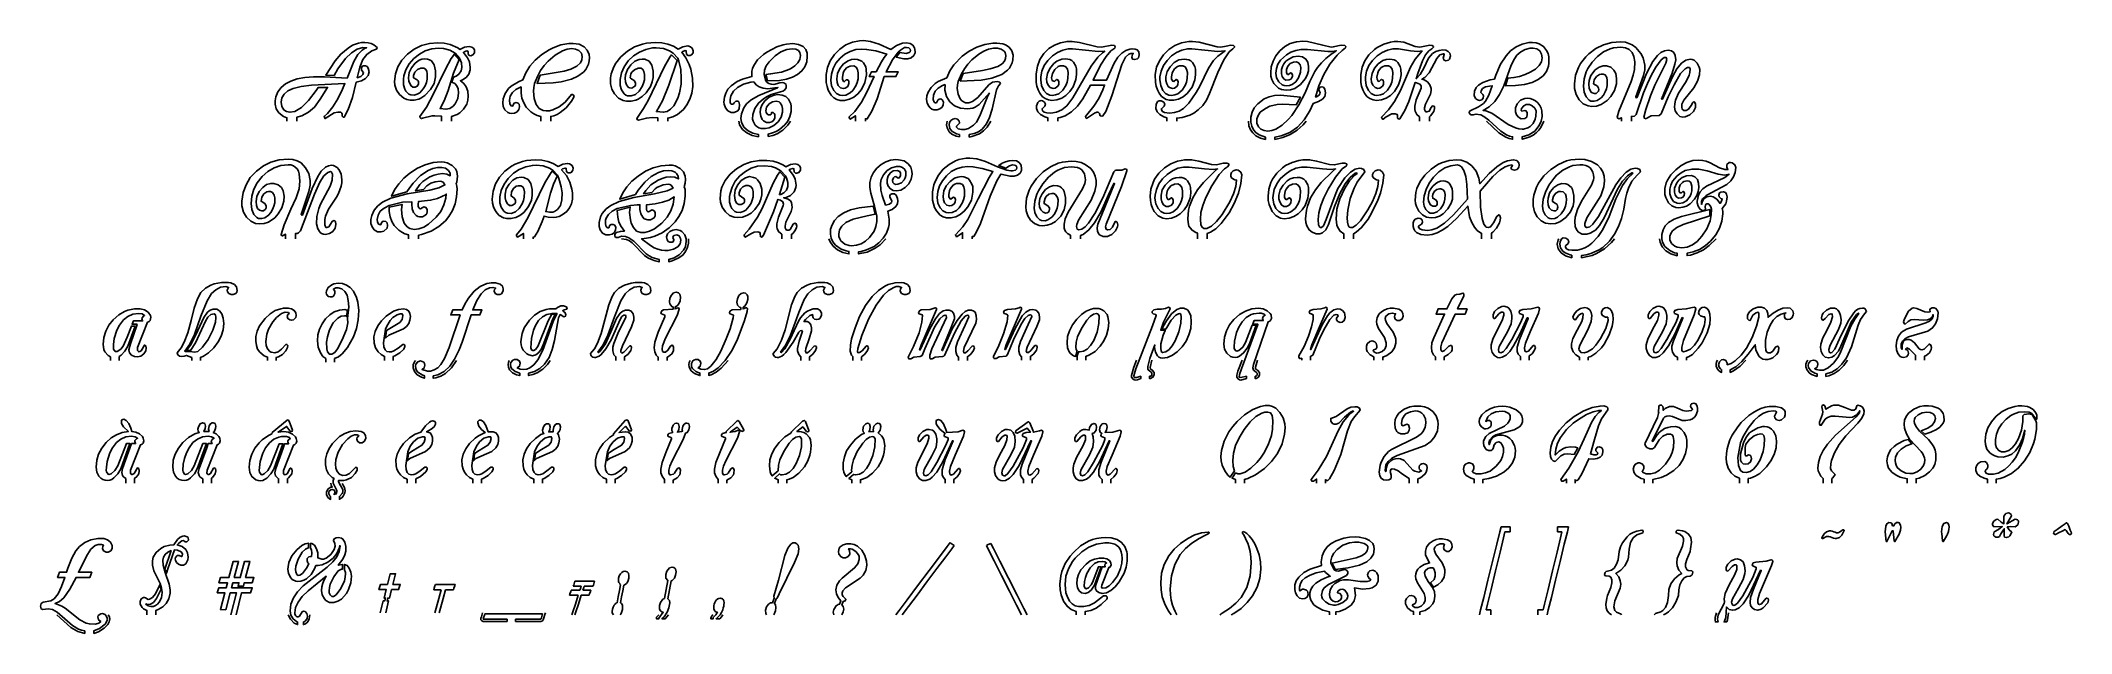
# Model space of a CAD drawing. Extents: x 759 to 2530, y -450 to 67.
import ezdxf

# ---------------------------------------------------------------- set-up
doc = ezdxf.new("R2010")
doc.units = 0
doc.header["$LTSCALE"] = 10.11836
doc.header["$MEASUREMENT"] = 0

msp = doc.modelspace()

# ---------------------------------------------------------------- linework, layer by layer
at = {"linetype": 'Continuous'}
for p, q in [((1568.649351, 57.371101), (1562.477151, 53.020206)), ((1575.327468, 60.912527), (1568.649351, 57.371101)), ((1570.976574, 49.782331), (1577.04759, 54.740328)), ((1582.10677, 63.138566), (1575.327468, 60.912527)), ((1577.04759, 54.740328), (1581.297301, 57.371101)), ((1581.297301, 57.371101), (1585.445828, 59.091222)), ((1589.189622, 64.35277), (1582.10677, 63.138566)), ((1585.445828, 59.091222), (1589.594356, 59.900691)), ((1592.731048, 64.453953), (1589.189622, 64.35277)), ((1589.594356, 59.900691), (1593.338149, 59.900691)), ((1597.891411, 63.745668), (1592.731048, 64.453953)), ((1593.338149, 59.900691), (1596.373657, 59.192406)), ((1596.373657, 59.192406), (1599.004431, 57.472285)), ((1600.11745, 62.835016), (1597.891411, 63.745668)), ((1599.004431, 57.472285), (1599.915083, 56.359265)), ((1599.915083, 56.359265), (1600.623368, 53.627308)), ((1603.355326, 60.811344), (1600.11745, 62.835016)), ((1600.623368, 53.627308), (1600.218634, 50.895351)), ((1605.783732, 57.775836), (1603.355326, 60.811344)), ((1606.795568, 54.032042), (1605.783732, 57.775836)), ((1606.694384, 49.883515), (1606.795568, 54.032042)), ((1551.549322, 40.169889), (1548.918549, 34.30124)), ((1555.090748, 45.633804), (1551.549322, 40.169889)), ((1562.477151, 53.020206), (1555.090748, 45.633804)), ((1559.036909, 30.962182), (1561.87005, 37.640299)), ((1563.387804, 37.94385), (1560.554663, 31.164549)), ((1561.87005, 37.640299), (1564.39964, 41.991194)), ((1580.184281, 40.574624), (1563.387804, 37.94385)), ((1564.39964, 41.991194), (1567.435148, 46.038538)), ((1567.435148, 46.038538), (1570.976574, 49.782331)), ((1586.963582, 41.991194), (1580.184281, 40.574624)), ((1593.540516, 44.11605), (1586.963582, 41.991194)), ((1588.380153, 33.896506), (1593.844067, 35.818994)), ((1597.385493, 46.443272), (1593.540516, 44.11605)), ((1593.844067, 35.818994), (1596.879575, 37.235565)), ((1596.879575, 37.235565), (1601.837572, 40.776991)), ((1599.206798, 48.568128), (1597.385493, 46.443272)), ((1600.218634, 50.895351), (1599.206798, 48.568128)), ((1601.837572, 40.776991), (1603.658876, 42.699479)), ((1603.658876, 42.699479), (1606.087283, 47.252741)), ((1606.087283, 47.252741), (1606.694384, 49.883515)), ((1531.717337, 18.516599), (1531.413786, 15.278724)), ((1532.729173, 21.65329), (1531.717337, 18.516599)), ((1535.258763, 25.801818), (1532.729173, 21.65329)), ((1538.800189, 29.140877), (1535.258763, 25.801818)), ((1537.080068, 15.17754), (1537.484802, 19.224884)), ((1537.484802, 19.224884), (1539.002556, 22.462759)), ((1541.63333, 30.962182), (1538.800189, 29.140877)), ((1539.002556, 22.462759), (1541.532146, 25.194716)), ((1541.532146, 25.194716), (1545.275939, 27.521939)), ((1548.918549, 34.30124), (1541.63333, 30.962182)), ((1545.275939, 27.521939), (1547.501978, 28.432592)), ((1547.501978, 28.432592), (1547.400795, 23.474595)), ((1547.400795, 23.474595), (1548.716182, 17.808314)), ((1548.716182, 17.808314), (1551.549322, 13.255052)), ((1558.126256, 24.891166), (1558.328624, 28.027857)), ((1558.834542, 19.831986), (1558.126256, 24.891166)), ((1558.328624, 28.027857), (1559.036909, 30.962182)), ((1560.75703, 15.784642), (1558.834542, 19.831986)), ((1560.554663, 31.164549), (1578.868894, 32.075201)), ((1585.547012, 28.027857), (1576.136937, 17.100028)), ((1578.868894, 32.075201), (1588.380153, 33.896506)), ((1581.702035, 15.885825), (1586.356481, 21.248556)), ((1586.356481, 21.248556), (1584.130442, 16.998845)), ((1588.784887, 30.35508), (1585.547012, 28.027857)), ((1588.58252, 6.880485), (1592.326313, 23.676962)), ((1593.034598, 30.860998), (1588.784887, 30.35508)), ((1592.326313, 23.676962), (1594.147618, 27.117205)), ((1595.159454, 30.456264), (1593.034598, 30.860998)), ((1594.147618, 27.117205), (1595.867739, 29.24206)), ((1595.867739, 29.24206), (1595.159454, 30.456264)), ((1531.413786, 15.278724), (1531.919704, 12.243216)), ((1531.919704, 12.243216), (1533.437458, 9.410075)), ((1533.437458, 9.410075), (1534.651661, 7.993504)), ((1534.651661, 7.993504), (1536.068232, 6.981668)), ((1536.068232, 6.981668), (1537.687169, 6.374567)), ((1537.889536, 13.052684), (1537.080068, 15.17754)), ((1537.687169, 6.374567), (1540.621494, 6.273383)), ((1539.002556, 12.445583), (1537.889536, 13.052684)), ((1540.014392, 12.445583), (1539.002556, 12.445583)), ((1541.127412, 14.772806), (1540.014392, 12.445583)), ((1540.621494, 6.273383), (1542.948716, 7.184036)), ((1542.240431, 15.582274), (1541.127412, 14.772806)), ((1543.758185, 15.784642), (1542.240431, 15.582274)), ((1542.948716, 7.184036), (1544.972388, 8.70179)), ((1545.377123, 14.873989), (1543.758185, 15.784642)), ((1544.972388, 8.70179), (1545.984224, 10.725462)), ((1546.085408, 12.850317), (1545.377123, 14.873989)), ((1545.984224, 10.725462), (1546.085408, 12.850317)), ((1551.549322, 13.255052), (1555.799034, 9.814809)), ((1555.799034, 9.814809), (1560.959397, 7.791137)), ((1562.1736, 14.266888), (1560.75703, 15.784642)), ((1560.959397, 7.791137), (1566.92923, 7.184036)), ((1565.411476, 12.546766), (1562.1736, 14.266888)), ((1568.3458, 12.445583), (1565.411476, 12.546766)), ((1566.92923, 7.184036), (1571.684859, 7.892321)), ((1571.482492, 13.457419), (1568.3458, 12.445583)), ((1576.136937, 17.100028), (1571.482492, 13.457419)), ((1571.684859, 7.892321), (1573.809714, 8.70179)), ((1573.809714, 8.70179), (1577.148773, 10.927829)), ((1577.958242, 1.11302), (1574.922734, -4.350895)), ((1577.148773, 10.927829), (1581.702035, 15.885825)), ((1584.130442, 16.998845), (1577.958242, 1.11302)), ((1586.356481, -0.404734), (1588.58252, 6.880485)), ((1548.817365, -6.880485), (1548.918549, -5.261547)), ((1549.2221, -9.511258), (1548.817365, -6.880485)), ((1548.918549, -5.261547), (1549.424467, -3.64261)), ((1551.144588, -12.951501), (1549.2221, -9.511258)), ((1551.346955, -4.755629), (1550.942221, -6.880485)), ((1550.942221, -6.880485), (1551.549322, -9.915993)), ((1553.269444, -14.772806), (1551.144588, -12.951501)), ((1552.561158, -2.934324), (1551.346955, -4.755629)), ((1551.549322, -9.915993), (1553.471811, -12.243216)), ((1554.28128, -1.720121), (1552.561158, -2.934324)), ((1557.215604, -16.59411), (1553.269444, -14.772806)), ((1553.471811, -12.243216), (1557.620338, -14.570438)), ((1556.304952, -1.315387), (1554.28128, -1.720121)), ((1558.429807, -1.821305), (1556.304952, -1.315387)), ((1560.149928, -17.302396), (1557.215604, -16.59411)), ((1557.620338, -7.892321), (1560.048745, -5.261547)), ((1557.620338, -8.904157), (1557.620338, -7.892321)), ((1558.935725, -10.219544), (1557.620338, -8.904157)), ((1557.620338, -14.570438), (1560.149928, -15.17754)), ((1559.846378, -3.541426), (1558.429807, -1.821305)), ((1561.768866, -10.826645), (1558.935725, -10.219544)), ((1560.149928, -4.856813), (1559.846378, -3.541426)), ((1560.048745, -5.261547), (1560.149928, -4.856813)), ((1560.149928, -15.17754), (1560.149928, -17.302396)), ((1564.804374, -10.725462), (1561.768866, -10.826645)), ((1568.042249, -9.915993), (1564.804374, -10.725462)), ((1572.393144, -7.184036), (1568.042249, -9.915993)), ((1568.649351, -15.278724), (1572.797878, -14.368071)), ((1568.649351, -17.403579), (1568.649351, -15.278724)), ((1570.976574, -16.998845), (1568.649351, -17.403579)), ((1577.452324, -14.469255), (1570.976574, -16.998845)), ((1574.922734, -4.350895), (1572.393144, -7.184036)), ((1572.797878, -14.368071), (1576.541672, -12.749134)), ((1576.541672, -12.749134), (1579.779547, -10.421911)), ((1581.094934, -11.939665), (1577.452324, -14.469255)), ((1579.779547, -10.421911), (1583.52334, -5.969832)), ((1584.130442, -8.70179), (1581.094934, -11.939665)), ((1583.52334, -5.969832), (1586.356481, -0.404734)), ((1587.368317, -3.64261), (1584.130442, -8.70179))]:
    msp.add_line(p, q, dxfattribs=at)
for points in [[(973.689783, -3.64261), (973.689783, -0.607102), (970.553091, 0.607102), (966.505747, 3.743793), (964.279708, 7.184036), (963.267872, 11.23138), (963.267872, 14.06452), (963.976157, 17.70713), (965.797462, 21.956841), (968.630603, 25.700634), (972.374396, 28.837326), (977.028842, 31.265732), (982.695123, 33.188221), (989.272057, 34.402424), (996.860827, 35.009526), (1006.473269, 35.009526), (1026.102888, 33.896506), (1032.07272, 48.365761), (1035.512962, 54.436777), (1039.155572, 58.281754), (1041.786346, 59.900691), (1043.202916, 60.406609), (1039.863857, 60.507793), (1034.804677, 59.091222), (1029.846681, 55.954531), (1024.787501, 51.097718), (1018.109383, 41.89001), (1014.770324, 36.223729), (1007.485105, 36.628463), (1015.680977, 48.972862), (1020.638973, 54.942695), (1027.01354, 60.103058), (1030.9597, 62.632648), (1036.01888, 64.35277), (1038.750838, 64.858688), (1041.482795, 64.959871), (1044.417119, 64.757504), (1047.047893, 64.049219), (1049.476299, 62.835016), (1052.208256, 60.507793), (1052.30944, 59.799508), (1050.89287, 58.990039), (1047.553811, 57.775836), (1043.3041, 54.639144), (1039.965041, 50.187066), (1037.233084, 43.610132), (1034.905861, 34.30124), (1038.143736, 35.41426), (1039.965041, 37.235565), (1040.268592, 38.854502), (1038.750838, 40.776991), (1038.54847, 41.788827), (1038.750838, 43.104214), (1039.965041, 44.520784), (1042.089896, 44.621968), (1043.60765, 44.014866), (1044.619486, 42.699479), (1045.226588, 39.461604), (1044.518303, 36.324912), (1042.292264, 33.592955), (1038.750838, 31.4681), (1033.995208, 30.35508), (1030.757333, 17.100028), (1027.01354, 6.576934), (1023.573298, 0), (1022.561462, 0), (1021.751993, 0.910652), (1021.853176, 2.52959), (1021.448442, 3.541426), (1020.638973, 4.148528), (1018.109383, 4.249711), (1014.770324, 3.64261), (1006.979187, -1.315387), (1006.068535, -0.101184), (1006.270902, 0.809469), (1009.104043, 3.237875), (1013.657305, 8.802973), (1018.0082, 15.784642), (1022.156727, 24.284064), (1024.180399, 29.140877), (995.039522, 27.82549), (985.932998, 26.611287), (979.052514, 24.891166), (974.499252, 22.76631), (971.261376, 20.034353), (969.237704, 16.897661), (968.630603, 13.052684), (969.237704, 9.106524), (971.059009, 6.1722), (973.386232, 4.755629), (976.320556, 4.249711), (980.469084, 4.957996), (986.236549, 8.297055), (992.509932, 14.368071), (999.086866, 23.069861), (1000.806988, 25.700634), (1009.104043, 25.903002), (1002.729476, 15.481091), (997.569112, 8.70179), (992.408749, 4.350895), (986.5401, 1.11302), (982.391572, -0.202367), (982.391572, -3.64261)], [(1108.466338, -3.64261), (1108.466338, 0.708285), (1102.597689, 1.214203), (1100.270466, 1.11302), (1091.973411, -0.910652), (1090.860392, -1.315387), (1089.747372, -0.607102), (1089.443821, 0.404734), (1095.211286, 8.70179), (1101.282302, 19.528435), (1111.805397, 41.687643), (1116.864577, 50.895351), (1119.697718, 54.942695), (1123.745062, 50.187066), (1118.989432, 38.348584), (1114.233803, 23.171044), (1110.692377, 14.165704), (1107.150951, 7.386403), (1112.210131, 6.880485), (1115.650374, 7.487586), (1118.584698, 9.511258), (1120.304819, 11.53493), (1121.620206, 13.76097), (1122.530858, 16.088192), (1123.239144, 21.248556), (1122.834409, 24.486431), (1121.72139, 27.218388), (1120.001268, 29.24206), (1117.572862, 30.35508), (1118.787065, 34.807158), (1121.114288, 35.616627), (1123.542694, 37.437932), (1125.566366, 40.271073), (1126.274652, 43.306581), (1125.768734, 47.353925), (1124.149796, 51.198902), (1120.203636, 55.549796), (1115.650374, 58.18057), (1110.085276, 59.59714), (1105.835564, 59.900691), (1099.865732, 59.394773), (1094.300634, 57.674652), (1089.14027, 54.942695), (1084.384641, 50.996534), (1080.337297, 46.342089), (1077.402973, 41.282909), (1075.682852, 35.818994), (1075.176934, 32.985854), (1075.176934, 28.129041), (1076.391137, 24.385248), (1077.301789, 22.665126), (1080.033746, 20.034353), (1081.5515, 19.326068), (1084.688192, 19.224884), (1087.217782, 19.933169), (1089.545005, 21.248556), (1092.580513, 24.688798), (1094.098267, 27.319572), (1095.211286, 30.051529), (1095.919572, 32.88467), (1096.020755, 37.539116), (1095.616021, 40.068706), (1094.604185, 41.788827), (1093.086431, 42.598296), (1090.455657, 42.598296), (1087.622516, 41.485276), (1085.295294, 39.259237), (1084.08109, 36.223729), (1084.08109, 34.200057), (1087.217782, 32.378752), (1088.027251, 31.569283), (1088.431985, 30.557447), (1088.431985, 28.533775), (1087.318966, 26.914838), (1085.396477, 26.004185), (1083.473989, 26.105369), (1081.5515, 27.420756), (1079.932563, 31.164549), (1079.629012, 34.098873), (1080.236114, 38.753319), (1082.259786, 43.00303), (1085.396477, 46.848007), (1088.937903, 49.47878), (1091.36631, 50.490616), (1093.8959, 50.794167), (1096.121939, 50.5918), (1098.044427, 49.984698), (1099.663365, 48.871679), (1100.978752, 47.353925), (1101.990588, 45.431436), (1103.204791, 40.372256), (1103.204791, 35.110709), (1101.889404, 29.343244), (1098.752712, 23.87933), (1093.997083, 18.921333), (1090.455657, 16.59411), (1088.634352, 15.683458), (1084.688192, 14.772806), (1081.045582, 14.772806), (1078.111258, 15.379907), (1075.480484, 16.59411), (1071.939058, 19.629618), (1069.207101, 23.474595), (1067.790531, 27.82549), (1067.48698, 30.962182), (1068.195265, 37.741483), (1070.320121, 43.913682), (1073.96273, 49.681148), (1078.920727, 54.841511), (1084.688192, 59.192406), (1091.062759, 62.227914), (1097.84206, 64.049219), (1105.127279, 64.65632), (1110.793561, 64.251586), (1115.852741, 63.23975), (1122.530858, 60.305426), (1124.453347, 58.990039), (1128.500691, 60.912527), (1132.548035, 61.519629), (1134.976441, 60.912527), (1136.494195, 59.799508), (1137.20248, 58.281754), (1137.101297, 55.954531), (1135.887094, 54.133226), (1134.065789, 53.424941), (1132.952769, 53.526124), (1131.637382, 54.53796), (1131.536199, 55.752164), (1131.637382, 57.269918), (1130.625546, 57.573468), (1128.298324, 56.865183), (1127.590038, 56.359265), (1131.232648, 51.502452), (1132.750402, 48.163394), (1133.559871, 43.104214), (1133.458687, 41.080542), (1132.244484, 37.437932), (1129.917261, 34.503608), (1126.679386, 32.378752), (1124.858081, 31.670467), (1127.893589, 29.343244), (1130.018445, 26.307736), (1131.333832, 22.665126), (1131.738566, 18.314232), (1131.435015, 14.671622), (1130.423179, 11.23138), (1127.590038, 6.779301), (1124.352163, 3.743793), (1122.126124, 2.327223), (1117.168128, 0.607102), (1117.168128, -3.64261)], [(1194.978316, -3.64261), (1194.978316, 0.505918), (1191.740441, 1.41657), (1188.806116, 2.833141), (1186.175343, 4.654446), (1182.330366, 8.70179), (1180.104327, 12.344399), (1178.586573, 16.391743), (1177.878288, 20.843822), (1177.777104, 26.307736), (1173.325026, 24.081697), (1170.188334, 21.34974), (1168.265846, 18.213048), (1167.658744, 14.671622), (1167.962295, 11.53493), (1169.075314, 9.713626), (1170.390701, 9.511258), (1171.807272, 12.243216), (1173.426209, 12.64795), (1175.247514, 12.142032), (1176.056983, 11.130196), (1176.461717, 8.802973), (1175.955799, 6.47575), (1174.336862, 4.654446), (1172.009639, 3.541426), (1169.480049, 3.136692), (1167.759928, 3.339059), (1166.14099, 3.94616), (1163.6114, 6.273383), (1162.296013, 9.106524), (1161.790095, 12.344399), (1162.093646, 15.885825), (1163.813767, 20.641454), (1166.950459, 24.891166), (1169.277682, 27.016021), (1175.449881, 30.759814), (1179.396042, 32.479936), (1182.026815, 38.652135), (1185.568241, 44.318417), (1190.121503, 49.681148), (1195.787785, 54.53796), (1202.364719, 58.686488), (1205.703778, 60.406609), (1212.584262, 62.835016), (1219.565931, 64.049219), (1223.107357, 64.150402), (1228.368904, 63.442117), (1232.719799, 61.216078), (1235.55294, 58.281754), (1237.070694, 54.53796), (1237.374244, 51.70482), (1237.171877, 48.871679), (1236.564776, 46.139722), (1234.136369, 41.384092), (1232.315064, 39.259237), (1227.357068, 35.616627), (1221.690786, 32.985854), (1212.685446, 30.658631), (1205.906145, 29.849162), (1191.740441, 29.343244), (1194.472398, 36.426096), (1215.31622, 40.068706), (1221.083685, 41.687643), (1226.547599, 44.318417), (1229.583107, 47.353925), (1230.696127, 49.883515), (1231.100861, 52.817839), (1230.392576, 55.65098), (1228.166537, 57.978203), (1225.333396, 59.192406), (1222.095521, 59.59714), (1218.048177, 59.091222), (1213.899649, 57.775836), (1207.423899, 54.032042), (1201.352883, 48.770495), (1197.91264, 44.925518), (1194.877132, 40.675807), (1192.347542, 36.021362), (1189.514402, 29.140877), (1188.806116, 25.903002), (1188.603749, 22.665126), (1189.210851, 16.29056), (1191.032156, 11.029012), (1193.662929, 7.58877), (1197.001988, 5.666282), (1199.733945, 5.362731), (1202.66827, 5.565098), (1205.602594, 6.1722), (1211.066508, 8.802973), (1216.226872, 13.052684), (1221.690786, 19.528435), (1222.803806, 19.730802), (1224.018009, 18.314232), (1223.714458, 17.201212), (1221.79197, 13.862153), (1217.137524, 8.094688), (1211.875977, 3.844977), (1209.245204, 2.327223), (1206.513246, 1.214203), (1203.680106, 0.505918), (1203.680106, -3.64261)], [(1297.072568, -3.64261), (1296.971385, -0.607102), (1292.215756, -0.303551), (1287.156576, -0.809469), (1280.174907, -2.833141), (1279.061888, -2.124856), (1278.657153, -1.11302), (1284.626986, 7.386403), (1288.67433, 14.368071), (1302.941217, 44.11605), (1307.595663, 52.210738), (1309.012233, 54.133226), (1313.767862, 49.17523), (1306.68501, 27.724306), (1301.119912, 14.266888), (1295.858365, 4.755629), (1301.727014, 4.249711), (1305.167256, 4.856813), (1308.202764, 6.779301), (1311.035905, 9.915993), (1314.374964, 16.492927), (1315.993902, 21.147372), (1317.309288, 28.533775), (1317.511656, 33.896506), (1317.005738, 41.384092), (1315.487984, 48.568128), (1314.374964, 51.198902), (1310.428804, 55.752164), (1307.292112, 57.775836), (1301.929381, 59.698324), (1295.554814, 60.305426), (1292.418123, 60.204242), (1286.549474, 58.990039), (1280.984376, 56.662816), (1275.925196, 53.323757), (1271.27075, 48.871679), (1267.729324, 43.812499), (1265.300918, 38.449768), (1264.086715, 32.682303), (1264.086715, 27.521939), (1265.300918, 23.676962), (1267.628141, 20.337904), (1269.044711, 19.224884), (1270.663649, 18.516599), (1273.80034, 18.415415), (1277.544134, 19.730802), (1280.883192, 22.665126), (1283.513966, 26.71247), (1284.626986, 29.545611), (1285.335271, 32.479936), (1285.436454, 37.134381), (1284.930536, 39.765155), (1284.019884, 41.58646), (1282.400946, 42.497112), (1279.770173, 42.497112), (1276.734665, 41.282909), (1274.306258, 39.05687), (1273.49679, 37.640299), (1272.889688, 34.200057), (1274.306258, 32.985854), (1276.32993, 31.872834), (1277.544134, 29.950346), (1277.544134, 27.926674), (1277.038216, 26.813654), (1274.508626, 25.2959), (1272.586137, 25.397084), (1271.473118, 25.903002), (1269.752996, 28.027857), (1268.842344, 30.557447), (1268.538793, 33.592955), (1268.842344, 36.83083), (1270.461282, 41.384092), (1273.49679, 45.53262), (1277.139399, 48.568128), (1280.883192, 50.288249), (1283.412782, 50.5918), (1285.740005, 50.389433), (1289.382615, 48.669312), (1291.811021, 45.127886), (1293.025224, 39.866338), (1293.025224, 34.604791), (1292.215756, 30.557447), (1290.698002, 26.71247), (1286.853025, 21.248556), (1283.412782, 18.010681), (1279.770173, 15.683458), (1277.847684, 14.772806), (1273.699157, 13.862153), (1269.85418, 13.862153), (1266.919856, 14.469255), (1262.872512, 16.59411), (1259.331086, 20.135536), (1256.902679, 24.284064), (1255.78966, 28.93851), (1255.890843, 34.200057), (1256.396761, 37.539116), (1258.723984, 43.913682), (1260.342922, 46.94919), (1264.896184, 52.514288), (1270.562465, 57.472285), (1276.835848, 61.216078), (1283.716333, 63.644484), (1287.257759, 64.453953), (1294.846529, 65.061055), (1300.613994, 64.65632), (1305.875542, 63.644484), (1310.631171, 61.82318), (1314.779698, 59.29359), (1318.827042, 61.216078), (1323.076754, 61.924363), (1325.606344, 61.114894), (1327.124098, 60.001875), (1327.933566, 57.674652), (1327.731199, 56.055714), (1326.516996, 54.23441), (1325.302793, 53.627308), (1323.481488, 53.627308), (1322.166101, 54.639144), (1321.86255, 57.573468), (1320.951898, 57.877019), (1318.725859, 57.06755), (1317.91639, 56.460449), (1321.559, 51.70482), (1324.493324, 45.734987), (1325.909894, 41.788827), (1327.427648, 33.795322), (1327.528832, 26.71247), (1326.719363, 20.945005), (1324.999242, 15.582274), (1322.469652, 10.725462), (1319.434144, 6.576934), (1314.172597, 2.124856), (1310.125253, 0.202367), (1305.774358, -0.910652), (1305.774358, -3.64261)], [(1412.62424, -3.64261), (1410.3982, -7.082852), (1406.047306, -11.332563), (1400.988126, -14.469255), (1397.244332, -15.987009), (1393.399356, -16.897661), (1393.399356, -14.772806), (1396.940782, -13.862153), (1400.178657, -12.546766), (1403.214165, -10.725462), (1407.666243, -6.880485), (1410.297017, -3.440242), (1412.118322, 0.404734), (1413.231341, 4.755629), (1413.433708, 9.410075), (1413.028974, 11.53493), (1411.005302, 15.481091), (1408.576896, 17.909497), (1405.440204, 19.224884), (1401.39286, 19.528435), (1398.357352, 19.1237), (1394.107641, 17.302396), (1390.363848, 14.165704), (1387.63189, 10.320727), (1386.620054, 7.285219), (1386.316504, 4.047344), (1386.721238, 0.809469), (1387.935441, -2.023672), (1389.048461, -3.339059), (1391.780418, -4.755629), (1394.512375, -4.856813), (1396.434864, -4.249711), (1398.154985, -2.731957), (1399.166821, -0.607102), (1399.065637, 2.124856), (1398.559719, 3.237875), (1397.75025, 3.844977), (1396.030129, 3.94616), (1396.131313, 3.136692), (1395.827762, 2.428406), (1395.119477, 2.023672), (1393.601723, 1.922488), (1392.185152, 2.934324), (1391.375684, 4.148528), (1391.173316, 5.362731), (1391.881602, 8.600606), (1394.006457, 11.433747), (1397.041965, 13.356235), (1400.178657, 13.862153), (1402.708247, 13.153868), (1403.821266, 12.344399), (1405.136653, 10.017176), (1405.743755, 7.386403), (1405.743755, 4.350895), (1404.630735, -0.101184), (1402.101145, -4.047344), (1398.256168, -7.285219), (1394.107641, -9.308891), (1390.970949, -9.915993), (1387.125972, -9.814809), (1385.1023, -9.308891), (1383.382179, -8.297055), (1381.965609, -6.981668), (1380.144304, -3.64261), (1379.73957, -1.720121), (1379.941937, 2.124856), (1381.560874, 7.386403), (1384.79875, 12.142032), (1389.149644, 15.987009), (1392.38752, 18.010681), (1395.928946, 19.730802), (1406.047306, 22.665126), (1407.463876, 23.373412), (1408.98163, 25.397084), (1409.082814, 27.420756), (1408.678079, 28.736142), (1406.957958, 29.849162), (1405.33902, 30.051529), (1403.315348, 29.849162), (1398.154985, 28.432592), (1395.827762, 28.634959), (1393.905274, 29.24206), (1392.38752, 30.253896), (1391.173316, 31.670467), (1389.655562, 37.134381), (1390.16148, 40.878174), (1391.578051, 44.621968), (1394.006457, 48.264577), (1399.268004, 53.323757), (1404.428368, 56.764), (1409.588732, 58.787672), (1414.243177, 59.495957), (1417.379869, 59.091222), (1419.605908, 58.079386), (1420.921295, 56.258082), (1421.326029, 53.728492), (1420.820111, 50.288249), (1419.201174, 47.252741), (1416.469216, 44.520784), (1412.62424, 42.092378), (1408.98163, 40.47344), (1404.934286, 39.158053), (1395.321844, 37.539116), (1391.2745, 37.033198), (1392.69107, 31.670467), (1403.214165, 31.974018), (1409.183997, 32.985854), (1414.445544, 34.705975), (1418.897623, 37.134381), (1422.641416, 40.271073), (1425.27219, 43.913682), (1426.891127, 48.163394), (1427.397045, 53.12139), (1427.194678, 55.65098), (1425.980475, 58.990039), (1423.754436, 61.418445), (1419.808275, 63.340934), (1414.850279, 64.049219), (1409.285181, 63.543301), (1406.45204, 63.037383), (1400.785758, 61.114894), (1392.185152, 56.561632), (1389.048461, 54.436777), (1384.090464, 49.883515), (1380.852589, 45.026702), (1379.73957, 42.395928), (1379.132468, 39.866338), (1379.031284, 36.021362), (1379.132468, 35.211893), (1370.835413, 32.88467), (1366.282151, 30.962182), (1360.91942, 27.218388), (1358.187463, 24.284064), (1356.264974, 20.945005), (1355.151955, 17.201212), (1354.74722, 13.052684), (1354.848404, 11.130196), (1356.062607, 7.993504), (1358.187463, 5.362731), (1360.91942, 4.047344), (1363.752561, 3.94616), (1366.686885, 5.362731), (1368.002272, 7.285219), (1368.407006, 10.927829), (1367.698721, 13.255052), (1366.889252, 13.963337), (1365.067948, 13.862153), (1363.752561, 12.546766), (1362.740725, 11.23138), (1361.121787, 11.23138), (1360.109951, 12.445583), (1360.109951, 15.17754), (1360.717053, 18.415415), (1362.943092, 22.563943), (1366.585702, 25.903002), (1371.644882, 28.533775), (1378.120632, 30.35508), (1380.650222, 30.759814), (1382.775078, 28.027857), (1385.507035, 26.206552), (1388.846094, 25.093533), (1392.893438, 24.688798), (1399.166821, 25.397084), (1401.696411, 25.801818), (1401.494044, 25.599451), (1385.001117, 18.921333), (1378.322999, 14.975173), (1374.376839, 11.433747), (1371.948432, 8.195872), (1369.92476, 2.833141), (1369.520026, -1.11302), (1369.92476, -4.452078), (1371.948432, -8.70179), (1375.692226, -12.040848), (1379.840753, -14.06452), (1384.697566, -15.076356), (1384.697566, -17.201212), (1379.233652, -15.987009), (1374.579206, -13.862153), (1370.835413, -10.725462), (1368.305823, -6.779301), (1367.698721, -3.64261)], [(1469.388239, -3.64261), (1469.388239, 1.11302), (1464.834977, -1.922488), (1463.823141, -0.708285), (1464.025508, 0.202367), (1468.781138, 4.957996), (1474.548603, 13.052684), (1479.101865, 21.147372), (1485.678799, 35.313076), (1481.327904, 35.313076), (1483.351576, 39.36042), (1487.39892, 39.36042), (1492.053366, 48.163394), (1494.279405, 51.806003), (1496.606628, 54.841511), (1486.994186, 57.573468), (1479.000681, 58.990039), (1474.649786, 59.29359), (1469.590606, 58.787672), (1464.733794, 57.269918), (1460.180532, 54.740328), (1455.93082, 51.198902), (1452.389394, 46.848007), (1449.859804, 42.294745), (1448.34205, 37.437932), (1447.836132, 32.277568), (1448.544418, 27.319572), (1450.466906, 23.171044), (1452.895312, 20.540271), (1455.728453, 19.1237), (1457.954492, 18.82015), (1460.888817, 19.1237), (1464.733794, 21.046189), (1467.061016, 23.171044), (1469.69179, 27.319572), (1470.905993, 30.253896), (1471.715462, 33.390588), (1471.816646, 38.550952), (1471.209544, 41.58646), (1469.894157, 43.508948), (1467.870485, 44.520784), (1464.834977, 44.4196), (1463.21604, 43.913682), (1461.698286, 43.00303), (1459.371063, 40.068706), (1458.561594, 38.348584), (1457.954492, 34.503608), (1458.055676, 32.88467), (1459.067512, 31.063365), (1459.876981, 30.860998), (1461.394735, 32.378752), (1462.507754, 32.479936), (1463.51959, 31.569283), (1463.721958, 29.140877), (1462.710122, 26.71247), (1460.484082, 25.194716), (1458.662778, 24.891166), (1456.234371, 25.498267), (1454.311883, 27.521939), (1453.300047, 30.152713), (1452.996496, 33.289404), (1453.704781, 37.94385), (1455.728453, 42.294745), (1459.067512, 46.240905), (1463.013672, 49.074046), (1465.846813, 50.085882), (1468.882321, 50.389433), (1471.209544, 50.187066), (1474.852154, 48.669312), (1476.268724, 47.353925), (1478.292396, 43.812499), (1478.798314, 41.687643), (1479.000681, 36.83083), (1477.685294, 30.051529), (1474.548603, 23.980513), (1471.513095, 20.23672), (1467.971669, 17.403579), (1464.126692, 15.481091), (1459.876981, 14.469255), (1456.133188, 14.469255), (1453.198863, 15.278724), (1450.56809, 16.796478), (1448.240867, 19.1237), (1445.711277, 23.474595), (1444.598257, 26.611287), (1443.889972, 30.051529), (1443.788788, 37.033198), (1445.002992, 43.306581), (1447.431398, 49.074046), (1451.074008, 54.436777), (1455.728453, 59.192406), (1460.99, 62.835016), (1466.757466, 65.263422), (1473.030849, 66.477625), (1476.369908, 66.578809), (1482.542107, 65.971707), (1490.029694, 63.644484), (1500.350421, 58.990039), (1505.207234, 62.430281), (1510.367597, 64.251586), (1513.909023, 64.555137), (1517.045715, 64.049219), (1519.474121, 62.632648), (1520.991875, 60.305426), (1521.497793, 57.269918), (1521.39661, 55.853347), (1520.182406, 53.526124), (1517.855184, 51.70482), (1515.022043, 50.794167), (1511.682984, 50.794167), (1504.903683, 52.210738), (1507.939191, 56.258082), (1513.605472, 55.448613), (1516.135062, 56.156898), (1517.045715, 56.865183), (1517.248082, 57.978203), (1517.045715, 59.192406), (1515.932695, 60.305426), (1513.706656, 60.71016), (1512.087718, 60.507793), (1508.546292, 58.382937), (1506.623804, 56.561632), (1501.564624, 49.883515), (1496.10071, 39.36042), (1506.724988, 39.36042), (1504.600132, 35.313076), (1494.481772, 35.313076), (1488.410756, 15.885825), (1483.75631, 5.05918), (1479.708966, -1.618938), (1478.39358, -1.618938), (1478.090029, -1.41657), (1478.191212, -3.64261)], [(1637.251832, -3.64261), (1637.251832, -0.708285), (1634.418691, 0.101184), (1630.776081, 2.124856), (1628.347675, 4.654446), (1627.335839, 7.58877), (1627.335839, 9.814809), (1628.347675, 12.64795), (1629.561878, 13.963337), (1631.180816, 14.368071), (1632.597386, 14.165704), (1634.317507, 12.951501), (1635.025792, 11.130196), (1634.621058, 9.511258), (1632.091468, 7.184036), (1632.597386, 5.565098), (1634.013956, 4.350895), (1636.341179, 3.64261), (1639.680238, 3.440242), (1644.537051, 4.148528), (1649.191496, 6.1722), (1653.542391, 9.713626), (1658.905122, 16.695294), (1674.790947, 44.4196), (1680.76078, 52.210738), (1684.70694, 55.954531), (1686.730612, 57.371101), (1681.367881, 57.06755), (1658.601571, 59.495957), (1654.958962, 59.394773), (1650.102149, 58.382937), (1645.447703, 56.258082), (1641.096808, 53.222574), (1637.049464, 49.17523), (1634.013956, 44.824335), (1631.990284, 40.068706), (1630.978448, 35.110709), (1630.877265, 32.479936), (1631.58555, 27.521939), (1633.508038, 23.272228), (1635.835261, 20.641454), (1638.769586, 19.224884), (1640.995625, 18.921333), (1643.929949, 19.326068), (1646.560723, 20.337904), (1650.102149, 23.373412), (1652.732922, 27.521939), (1653.947126, 30.456264), (1654.655411, 33.592955), (1654.756594, 38.753319), (1654.149493, 41.687643), (1652.834106, 43.711315), (1650.911618, 44.723151), (1647.87611, 44.621968), (1646.155988, 44.014866), (1643.12048, 41.485276), (1641.096808, 37.94385), (1640.388523, 34.098873), (1640.995625, 31.77165), (1642.918113, 31.063365), (1644.435867, 32.581119), (1645.042969, 32.783486), (1646.257172, 32.176385), (1646.76309, 30.557447), (1646.560723, 28.432592), (1645.751254, 26.914838), (1643.424031, 25.2959), (1641.70391, 24.992349), (1639.275504, 25.700634), (1637.353015, 27.724306), (1636.341179, 30.35508), (1636.037628, 33.390588), (1636.745914, 38.045034), (1638.769586, 42.395928), (1642.311012, 46.544456), (1644.941785, 48.669312), (1649.191496, 50.490616), (1652.227004, 50.794167), (1654.453044, 50.5918), (1656.375532, 50.085882), (1658.095653, 49.17523), (1659.512224, 47.859843), (1661.535896, 44.318417), (1662.142997, 42.092378), (1662.244181, 37.235565), (1661.637079, 32.682303), (1659.107489, 26.307736), (1656.375532, 22.361576), (1652.93529, 18.921333), (1649.191496, 16.492927), (1645.042969, 15.076356), (1640.692074, 14.570438), (1637.555382, 14.975173), (1634.823425, 16.088192), (1632.293835, 18.010681), (1630.16898, 20.742638), (1628.651226, 23.676962), (1627.538206, 26.813654), (1626.931104, 30.253896), (1626.829921, 37.539116), (1628.044124, 44.217233), (1630.270163, 50.187066), (1633.710406, 55.347429), (1638.0613, 59.59714), (1642.81693, 62.733832), (1648.078477, 64.757504), (1653.845942, 65.870524), (1658.196837, 65.971707), (1664.672587, 65.061055), (1680.254862, 61.317262), (1683.998655, 61.013711), (1692.902812, 62.632648), (1695.230034, 62.329098), (1695.93832, 61.216078), (1695.634769, 60.103058), (1691.992159, 57.573468), (1687.843632, 52.817839), (1683.088002, 45.229069), (1676.511068, 32.277568), (1688.34955, 32.277568), (1694.926484, 46.848007), (1698.265542, 52.109554), (1701.503418, 55.549796), (1705.044844, 57.978203), (1708.687453, 59.192406), (1710.508758, 59.495957), (1713.341899, 59.192406), (1715.06202, 58.484121), (1716.377407, 56.966367), (1716.883325, 54.335593), (1716.17504, 51.70482), (1715.163204, 50.692984), (1712.734797, 50.085882), (1710.913492, 50.5918), (1710.306391, 52.311921), (1711.014676, 54.436777), (1711.722961, 55.448613), (1709.598106, 55.347429), (1707.877984, 54.740328), (1704.94366, 52.109554), (1701.503418, 45.734987), (1693.003995, 18.415415), (1687.540081, 4.856813), (1685.111674, 1.214203), (1684.201022, 0.809469), (1682.885635, 1.214203), (1682.17735, 3.237875), (1680.861963, 4.148528), (1679.850127, 4.249711), (1677.725272, 3.541426), (1670.844787, -1.11302), (1670.136502, -0.708285), (1669.934134, 0.505918), (1677.320537, 9.612442), (1681.570248, 16.29056), (1685.010491, 23.778146), (1686.528245, 27.82549), (1674.386213, 27.82549), (1667.708095, 15.987009), (1662.952466, 9.612442), (1657.893286, 4.654446), (1652.125821, 1.11302), (1647.977293, -0.303551), (1645.852438, -0.708285), (1645.852438, -3.64261)], [(1740.762654, -3.64261), (1740.762654, -0.607102), (1738.131881, 0.202367), (1734.691638, 2.124856), (1732.364416, 4.654446), (1731.35258, 7.58877), (1731.453763, 10.826645), (1732.870334, 13.457419), (1734.286904, 14.266888), (1735.905842, 14.266888), (1738.334248, 12.850317), (1739.042533, 11.130196), (1738.637799, 9.410075), (1736.209392, 7.285219), (1736.209392, 6.1722), (1737.120045, 4.755629), (1738.94135, 3.94616), (1743.292244, 3.440242), (1747.541956, 3.94616), (1751.5893, 5.261547), (1755.434276, 7.58877), (1759.987538, 12.040848), (1766.463289, 21.450923), (1769.59998, 26.914838), (1777.087567, 42.699479), (1781.640829, 49.276413), (1785.283438, 53.12139), (1791.658005, 57.775836), (1785.384622, 57.06755), (1762.618312, 59.495957), (1758.975702, 59.394773), (1754.017706, 58.382937), (1749.36326, 56.258082), (1745.012366, 53.222574), (1741.066205, 49.17523), (1738.030697, 44.824335), (1735.905842, 40.068706), (1734.894006, 35.110709), (1734.792822, 32.479936), (1735.501107, 27.521939), (1737.423596, 23.272228), (1739.852002, 20.641454), (1742.685143, 19.224884), (1744.911182, 18.921333), (1747.845506, 19.326068), (1750.577464, 20.337904), (1754.11889, 23.373412), (1756.749663, 27.521939), (1757.963866, 30.456264), (1758.672152, 33.592955), (1758.773335, 38.753319), (1758.166234, 41.687643), (1756.850847, 43.711315), (1754.827175, 44.723151), (1751.791667, 44.621968), (1750.172729, 44.11605), (1747.440772, 41.89001), (1745.619467, 38.550952), (1744.911182, 34.705975), (1745.012366, 33.087037), (1746.024202, 31.265732), (1746.83367, 31.063365), (1749.05971, 32.783486), (1750.172729, 32.176385), (1750.779831, 30.557447), (1750.577464, 28.432592), (1749.767995, 26.914838), (1747.440772, 25.2959), (1745.720651, 24.992349), (1743.292244, 25.700634), (1742.179225, 26.510103), (1740.762654, 29.039693), (1740.054369, 31.872834), (1740.054369, 35.009526), (1741.167389, 39.562788), (1743.696979, 43.913682), (1747.339588, 47.455108), (1751.386932, 49.782331), (1755.940194, 50.490616), (1758.166234, 50.288249), (1760.088722, 49.782331), (1761.808843, 48.871679), (1763.225414, 47.556292), (1765.249086, 44.014866), (1765.856187, 41.788827), (1765.957371, 36.932014), (1765.350269, 32.378752), (1762.820679, 26.105369), (1758.570968, 20.439087), (1755.029542, 17.605946), (1751.184565, 15.683458), (1746.934854, 14.671622), (1743.089877, 14.671622), (1740.155553, 15.379907), (1736.310576, 18.010681), (1734.18572, 20.742638), (1732.667966, 23.676962), (1731.554947, 26.813654), (1730.846662, 30.253896), (1730.745478, 37.235565), (1731.959681, 43.407764), (1734.388088, 49.074046), (1738.030697, 54.133226), (1742.685143, 58.787672), (1747.94669, 62.227914), (1753.714155, 64.555137), (1759.987538, 65.76934), (1763.326597, 65.870524), (1768.992879, 65.263422), (1784.77752, 61.317262), (1788.015396, 61.013711), (1792.568658, 61.82318), (1796.818369, 62.632648), (1799.044408, 62.329098), (1799.95506, 61.418445), (1799.95506, 60.912527), (1798.53849, 59.394773), (1795.098248, 56.764), (1790.544986, 49.984698), (1785.283438, 38.955686), (1778.200586, 20.540271), (1775.367446, 14.873989), (1772.12957, 10.11836), (1768.284594, 6.273383), (1764.5408, 3.541426), (1760.797007, 1.618938), (1754.321257, -0.303551), (1749.464444, -0.910652), (1749.464444, -3.64261)], [(1862.385342, -3.541426), (1859.653384, -6.880485), (1854.391837, -11.53493), (1848.422005, -15.17754), (1841.946254, -17.909497), (1835.166953, -19.427251), (1835.166953, -17.403579), (1840.630868, -16.391743), (1848.01727, -13.457419), (1854.695388, -8.802973), (1860.564037, -2.428406), (1865.522033, 5.565098), (1868.456358, 11.939665), (1873.211987, 13.457419), (1876.551046, 15.481091), (1878.574718, 18.010681), (1879.283003, 21.147372), (1878.777085, 24.284064), (1877.461698, 26.004185), (1876.045128, 26.40892), (1874.42619, 26.004185), (1873.616721, 24.587615), (1873.515538, 23.474595), (1874.628557, 21.450923), (1874.42619, 20.135536), (1873.616721, 19.022517), (1871.491866, 17.70713), (1870.581213, 17.403579), (1873.515538, 27.117205), (1877.664065, 37.033198), (1883.026796, 46.038538), (1889.401363, 53.930859), (1893.651074, 58.079386), (1896.686582, 60.406609), (1896.990133, 61.418445), (1896.07948, 62.329098), (1892.942789, 62.531465), (1885.96112, 61.114894), (1884.139816, 61.013711), (1876.753413, 62.531465), (1863.397178, 65.870524), (1859.552201, 66.174074), (1853.885919, 65.668156), (1848.523188, 64.049219), (1843.666376, 61.418445), (1839.315481, 57.674652), (1835.875238, 53.424941), (1833.446832, 48.770495), (1831.929078, 43.812499), (1831.42316, 38.449768), (1831.625527, 35.515444), (1832.333812, 32.783486), (1834.155117, 29.24206), (1838.202461, 25.194716), (1840.732051, 23.980513), (1844.880579, 23.373412), (1848.826739, 23.778146), (1852.570532, 24.992349), (1857.427345, 28.432592), (1861.474689, 33.188221), (1863.295994, 36.52728), (1864.30783, 40.169889), (1864.510197, 44.014866), (1863.801912, 47.758659), (1862.081791, 50.5918), (1859.147466, 52.413105), (1855.403673, 53.020206), (1851.052778, 52.413105), (1847.106618, 50.490616), (1844.779395, 48.568128), (1842.95809, 46.342089), (1841.743887, 44.014866), (1840.934418, 41.58646), (1840.833235, 37.640299), (1841.440336, 35.313076), (1842.755723, 33.289404), (1844.678212, 32.277568), (1847.511352, 32.378752), (1848.927923, 33.087037), (1849.838575, 34.098873), (1850.344493, 35.616627), (1850.344493, 36.83083), (1849.636208, 38.247401), (1848.826739, 38.449768), (1846.904251, 37.033198), (1846.094782, 37.235565), (1845.285313, 38.652135), (1845.285313, 41.485276), (1846.398333, 44.4196), (1848.422005, 46.746823), (1851.255146, 47.961026), (1853.987103, 48.06221), (1855.808408, 47.252741), (1857.022611, 45.633804), (1857.629712, 43.306581), (1857.528529, 39.05687), (1855.808408, 34.098873), (1853.380001, 30.759814), (1850.142126, 28.432592), (1847.71372, 27.623123), (1845.18413, 27.319572), (1843.160458, 27.521939), (1841.339153, 28.129041), (1838.404828, 30.759814), (1836.583524, 34.098873), (1835.976422, 38.146217), (1836.48234, 42.294745), (1837.797727, 46.139722), (1840.12495, 49.681148), (1845.18413, 54.335593), (1849.13029, 56.561632), (1853.278818, 58.079386), (1857.83208, 58.787672), (1863.397178, 58.787672), (1881.205491, 57.168734), (1884.645734, 57.168734), (1888.591894, 57.775836), (1883.836265, 54.53796), (1879.586554, 51.097718), (1875.741577, 47.252741), (1872.301334, 43.104214), (1869.872928, 39.562788), (1865.42085, 30.962182), (1861.373506, 21.147372), (1855.909591, 10.725462), (1849.737392, 1.517754), (1846.6007, -2.226039), (1841.440336, -7.082852), (1835.976422, -10.523094), (1832.434996, -11.838481), (1828.994754, -12.243216), (1825.655695, -11.838481), (1822.923738, -10.624278), (1820.697698, -8.398239), (1819.483495, -5.362731), (1819.382312, -1.41657), (1820.394148, 1.517754), (1822.215452, 4.148528), (1826.869898, 7.58877), (1830.714875, 9.410075), (1836.988258, 10.927829), (1841.339153, 11.23138), (1853.683552, 10.725462), (1857.326162, 17.201212), (1840.023766, 19.1237), (1834.863402, 18.718966), (1830.208957, 17.605946), (1825.858062, 15.784642), (1820.090597, 11.433747), (1817.156272, 7.993504), (1815.233784, 4.148528), (1814.221948, -0.101184), (1814.221948, -4.452078), (1814.930233, -7.993504), (1816.346804, -11.029012), (1818.471659, -13.558602), (1821.405984, -15.582274), (1826.768714, -17.403579), (1826.768714, -19.528435), (1822.41782, -18.314232), (1818.572843, -16.29056), (1815.739702, -13.862153), (1813.71603, -11.029012), (1812.400643, -7.689954), (1811.995909, -3.64261)], [(1961.140535, -3.64261), (1961.140535, 0.202367), (1958.813312, 2.226039), (1957.295558, 5.05918), (1956.992008, 6.678118), (1956.992008, 9.410075), (1958.408578, 15.076356), (1962.658289, 25.2959), (1962.759473, 27.117205), (1961.54527, 28.736142), (1958.712129, 29.849162), (1957.497926, 30.152713), (1951.932828, 13.457419), (1948.391402, 5.666282), (1943.939323, -1.618938), (1943.028671, -1.720121), (1942.118018, -0.809469), (1942.118018, 1.41657), (1941.713284, 2.226039), (1939.993163, 2.833141), (1936.957655, 2.731957), (1932.100842, 0.101184), (1929.571252, -1.821305), (1928.96415, -1.922488), (1927.952314, -0.202367), (1934.124514, 6.1722), (1939.487245, 13.659786), (1944.546425, 23.069861), (1953.450582, 43.407764), (1957.396742, 50.389433), (1963.366574, 57.573468), (1959.622781, 57.06755), (1953.248214, 57.775836), (1942.826304, 59.394773), (1938.070674, 59.394773), (1933.213862, 58.382937), (1928.559416, 56.258082), (1924.208521, 53.222574), (1920.161177, 49.17523), (1917.125669, 44.824335), (1915.101997, 40.068706), (1914.090161, 35.110709), (1913.988978, 32.479936), (1914.697263, 27.521939), (1916.619751, 23.272228), (1918.946974, 20.641454), (1921.881298, 19.224884), (1924.107338, 18.921333), (1927.041662, 19.326068), (1929.672436, 20.337904), (1933.213862, 23.373412), (1935.844635, 27.521939), (1937.058838, 30.456264), (1937.767124, 33.592955), (1937.868307, 38.753319), (1937.261206, 41.687643), (1935.945819, 43.711315), (1934.02333, 44.723151), (1930.987822, 44.621968), (1929.368885, 44.11605), (1927.851131, 43.205397), (1925.523908, 40.271073), (1924.714439, 38.550952), (1924.107338, 34.705975), (1924.208521, 33.087037), (1925.220357, 31.265732), (1926.029826, 31.063365), (1927.54758, 32.581119), (1928.154682, 32.783486), (1929.368885, 32.176385), (1929.874803, 30.557447), (1929.672436, 28.432592), (1928.862967, 26.914838), (1926.535744, 25.2959), (1924.815623, 24.992349), (1922.387216, 25.700634), (1920.464728, 27.724306), (1919.452892, 30.35508), (1919.149341, 33.390588), (1919.857626, 38.045034), (1921.881298, 42.497112), (1925.220357, 46.443272), (1929.166518, 49.17523), (1931.999658, 50.187066), (1935.035166, 50.490616), (1937.261206, 50.288249), (1939.183694, 49.782331), (1940.903815, 48.871679), (1942.320386, 47.556292), (1944.344058, 44.014866), (1944.951159, 41.788827), (1945.153526, 36.932014), (1944.445241, 32.378752), (1942.927487, 28.129041), (1939.284878, 22.260392), (1935.945819, 18.921333), (1932.202026, 16.492927), (1928.154682, 15.076356), (1923.803787, 14.570438), (1920.667095, 14.975173), (1917.935138, 16.088192), (1915.405548, 18.010681), (1913.280692, 20.742638), (1911.762938, 23.676962), (1910.649919, 26.813654), (1910.042817, 30.253896), (1909.941634, 37.235565), (1911.155837, 43.407764), (1913.584243, 49.074046), (1917.125669, 54.133226), (1921.881298, 58.787672), (1924.410888, 60.71016), (1929.975986, 63.543301), (1935.945819, 65.263422), (1939.183694, 65.76934), (1942.421569, 65.870524), (1947.379566, 65.263422), (1957.497926, 61.620812), (1959.521598, 61.114894), (1961.342902, 61.013711), (1970.247059, 62.632648), (1972.371915, 62.329098), (1973.282567, 61.418445), (1973.282567, 60.912527), (1971.865997, 59.394773), (1969.336407, 57.573468), (1966.503266, 54.133226), (1963.771309, 48.972862), (1959.723965, 37.94385), (1958.307394, 33.390588), (1961.747637, 37.033198), (1964.884328, 42.598296), (1969.13404, 51.198902), (1972.574282, 55.246246), (1975.306239, 57.06755), (1978.240564, 58.079386), (1981.478439, 58.484121), (1984.008029, 58.18057), (1986.132884, 57.269918), (1987.751822, 55.549796), (1988.156556, 53.222574), (1987.448271, 50.5918), (1986.436435, 49.579964), (1984.109212, 48.972862), (1982.591458, 49.47878), (1981.680806, 51.198902), (1982.692642, 54.639144), (1982.591458, 55.043878), (1982.08554, 55.145062), (1979.050032, 54.133226), (1976.216892, 51.097718), (1969.741141, 38.652135), (1965.693797, 34.402424), (1963.265391, 32.88467), (1965.187879, 32.378752), (1968.223387, 30.658631), (1970.247059, 28.129041), (1971.258895, 24.992349), (1971.360079, 23.069861), (1970.651794, 19.831986), (1966.300899, 11.23138), (1965.49143, 8.094688), (1965.592614, 6.47575), (1965.997348, 5.362731), (1966.705633, 4.654446), (1967.616286, 4.452078), (1969.639958, 5.160364), (1971.461262, 8.297055), (1972.574282, 9.915993), (1973.889669, 9.410075), (1974.294403, 8.600606), (1974.395587, 7.386403), (1973.788485, 4.755629), (1970.854161, 1.011836), (1969.842325, 0.202367), (1969.842325, -3.64261)], [(2069.508171, -3.64261), (2066.978581, -9.00534), (2065.157276, -11.53493), (2063.03242, -13.76097), (2060.300463, -15.683458), (2057.264955, -17.302396), (2054.02708, -18.516599), (2050.789205, -19.326068), (2050.789205, -17.201212), (2056.55667, -15.481091), (2061.61585, -12.142032), (2065.663194, -7.386403), (2067.282132, -3.64261), (2068.0916, 0.505918), (2067.990417, 5.463914), (2067.282132, 7.892321), (2066.067928, 10.219544), (2064.448991, 12.344399), (2062.425319, 14.06452), (2060.098096, 15.379907), (2057.66969, 16.088192), (2055.038916, 16.391743), (2053.015244, 16.189376), (2049.372634, 14.671622), (2046.43831, 11.636114), (2044.920556, 8.094688), (2044.819372, 4.654446), (2045.831208, 2.023672), (2047.55133, -0.202367), (2049.878552, -1.41657), (2052.91406, -1.315387), (2054.634182, 0), (2055.1401, 2.52959), (2055.038916, 3.844977), (2053.925896, 5.463914), (2053.015244, 5.666282), (2050.485654, 5.160364), (2049.878552, 5.666282), (2050.182103, 7.58877), (2052.104592, 9.915993), (2054.330631, 10.826645), (2056.961404, 10.826645), (2059.490994, 9.713626), (2061.717034, 7.791137), (2062.830053, 5.362731), (2062.72887, 0.910652), (2062.121768, -1.922488), (2060.401647, -5.565098), (2057.770873, -8.297055), (2055.646018, -9.511258), (2052.003408, -10.421911), (2050.688021, -10.523094), (2047.85488, -10.219544), (2044.819372, -9.511258), (2038.444806, -6.47575), (2024.279102, 3.339059), (2019.017554, 5.565098), (2016.690332, 5.868649), (2022.053062, 9.00534), (2026.808692, 13.558602), (2030.957219, 19.629618), (2034.599829, 27.117205), (2041.176763, 45.127886), (2043.90872, 50.692984), (2046.134759, 53.930859), (2049.473818, 56.966367), (2053.318795, 58.990039), (2057.770873, 60.001875), (2060.19928, 60.103058), (2063.437155, 59.495957), (2065.966745, 57.573468), (2067.585682, 54.740328), (2068.0916, 51.502452), (2067.484499, 48.06221), (2065.56201, 44.824335), (2062.324135, 41.788827), (2057.770873, 39.05687), (2053.217611, 37.033198), (2048.461982, 35.41426), (2043.503986, 34.402424), (2038.343622, 33.795322), (2036.218766, 27.117205), (2045.02174, 27.420756), (2052.812877, 28.432592), (2059.288627, 30.253896), (2064.752542, 32.783486), (2068.901069, 36.021362), (2071.835394, 39.765155), (2073.555515, 44.318417), (2074.061433, 46.848007), (2073.960249, 52.514288), (2073.251964, 55.347429), (2072.037761, 57.978203), (2069.305804, 61.519629), (2065.663194, 63.846852), (2062.830053, 64.65632), (2059.693362, 64.959871), (2056.657854, 64.858688), (2050.789205, 63.644484), (2045.527658, 61.216078), (2040.569661, 57.674652), (2036.623501, 53.424941), (2031.867872, 46.038538), (2027.719344, 36.628463), (2026.505141, 33.087037), (2022.761348, 32.378752), (2016.487964, 30.152713), (2012.744171, 27.82549), (2010.720499, 25.903002), (2009.000378, 22.462759), (2008.798011, 18.921333), (2010.113398, 16.29056), (2011.732335, 14.975173), (2013.55364, 14.570438), (2015.476128, 15.076356), (2016.791515, 16.391743), (2016.892699, 18.415415), (2016.386781, 19.629618), (2014.767843, 21.34974), (2014.869027, 22.867494), (2016.08323, 24.789982), (2018.61282, 26.206552), (2022.356613, 27.016021), (2024.683836, 27.218388), (2021.648328, 19.022517), (2018.61282, 13.862153), (2016.993882, 11.939665), (2012.541804, 8.802973), (2005.357768, 5.362731), (2004.447116, 4.249711), (2004.85185, 2.833141), (2006.167237, 1.922488), (2007.988542, 1.821305), (2010.315765, 2.630774), (2014.565476, 1.922488), (2017.398617, 0.607102), (2021.749512, -2.731957), (2031.969055, -12.344399), (2037.028235, -15.582274), (2039.659009, -16.59411), (2042.390966, -17.201212), (2042.390966, -19.326068), (2039.254274, -18.617782), (2036.31995, -17.504763), (2030.451301, -13.862153), (2019.523472, -3.64261)], [(2137.199999, -3.64261), (2137.199999, -0.607102), (2134.872776, -1.41657), (2133.759757, -0.708285), (2133.456206, 0), (2134.97396, 5.261547), (2145.800605, 30.860998), (2147.520726, 36.426096), (2148.532562, 41.58646), (2148.836113, 48.06221), (2148.127828, 52.716656), (2146.50889, 56.258082), (2144.080484, 58.787672), (2140.842609, 60.305426), (2136.694081, 60.811344), (2130.420698, 60.204242), (2127.38519, 59.394773), (2121.718908, 56.764), (2116.457361, 52.817839), (2111.701732, 47.758659), (2108.059122, 42.193561), (2106.642552, 39.36042), (2104.821247, 33.289404), (2104.214146, 26.914838), (2104.821247, 21.754474), (2106.642552, 17.504763), (2109.172142, 14.671622), (2110.689896, 13.963337), (2113.62422, 13.862153), (2116.15381, 14.469255), (2119.492869, 16.796478), (2121.516541, 19.224884), (2123.135479, 21.855658), (2124.248498, 24.587615), (2124.8556, 27.521939), (2124.956784, 31.974018), (2124.552049, 34.402424), (2122.933112, 36.729647), (2121.21299, 37.336748), (2119.594053, 37.336748), (2118.076299, 37.033198), (2115.546709, 35.313076), (2113.62422, 32.479936), (2113.017119, 28.93851), (2116.254994, 26.914838), (2117.368014, 25.093533), (2117.469197, 23.87933), (2117.26683, 22.462759), (2115.141974, 20.641454), (2113.725404, 20.540271), (2111.600548, 21.248556), (2110.689896, 21.855658), (2109.070958, 25.2959), (2108.767408, 28.634959), (2109.070958, 31.77165), (2110.588712, 36.122545), (2114.433689, 41.080542), (2117.772748, 43.508948), (2121.415358, 44.520784), (2124.147315, 44.520784), (2127.891108, 43.407764), (2130.724249, 40.979358), (2132.242003, 37.94385), (2133.051472, 33.491772), (2132.849104, 28.93851), (2131.230167, 23.272228), (2127.992292, 17.909497), (2124.956784, 14.469255), (2119.594053, 10.826645), (2115.647892, 9.612442), (2111.499365, 9.308891), (2108.26149, 9.713626), (2104.011778, 11.53493), (2100.369169, 14.975173), (2097.738395, 19.528435), (2096.321825, 24.891166), (2096.220641, 29.039693), (2097.333661, 36.52728), (2099.863251, 43.306581), (2101.583372, 46.544456), (2106.136634, 52.413105), (2108.868591, 55.145062), (2115.040791, 59.698324), (2121.617725, 63.037383), (2128.80176, 64.959871), (2136.491714, 65.668156), (2140.741425, 65.263422), (2146.50889, 63.037383), (2149.949133, 60.507793), (2154.09766, 55.347429), (2156.121332, 51.603636), (2157.537903, 45.330253), (2157.537903, 41.181725), (2156.424883, 36.122545), (2149.847949, 17.70713), (2149.847949, 17.100028), (2150.556234, 16.897661), (2150.960969, 17.302396), (2159.15684, 38.045034), (2164.721938, 48.466944), (2168.668099, 53.627308), (2171.703607, 56.258082), (2174.739115, 57.775836), (2177.875806, 58.281754), (2180.810131, 57.775836), (2182.934986, 56.156898), (2184.14919, 53.526124), (2184.553924, 49.782331), (2183.946822, 46.038538), (2181.417232, 38.247401), (2172.209525, 15.683458), (2173.018994, 15.582274), (2181.720783, 35.110709), (2185.56576, 41.89001), (2189.714288, 47.050374), (2193.356897, 49.579964), (2197.10069, 50.389433), (2198.921995, 50.187066), (2200.642116, 49.579964), (2203.374074, 47.050374), (2204.993011, 43.610132), (2205.498929, 41.58646), (2205.397746, 36.729647), (2203.677624, 31.164549), (2200.439749, 25.599451), (2191.73796, 14.873989), (2189.916655, 11.130196), (2189.815471, 8.70179), (2190.321389, 6.880485), (2191.636776, 5.868649), (2193.660448, 5.868649), (2195.68412, 6.880485), (2198.011343, 10.017176), (2199.529097, 12.64795), (2200.338566, 13.153868), (2201.046851, 12.951501), (2201.85632, 11.433747), (2201.755136, 8.398239), (2200.035015, 4.957996), (2196.79714, 1.821305), (2192.952163, 0.101184), (2190.928491, -0.101184), (2188.09535, 0.607102), (2185.768127, 2.731957), (2184.048006, 5.463914), (2183.542088, 8.499422), (2183.744455, 11.53493), (2184.351557, 14.671622), (2186.98233, 20.945005), (2193.761632, 31.063365), (2196.392405, 36.426096), (2196.999507, 38.854502), (2197.10069, 42.092378), (2196.493589, 43.205397), (2194.975835, 43.104214), (2192.749796, 41.89001), (2188.904819, 37.842666), (2183.137354, 28.027857), (2178.078174, 17.605946), (2171.80479, 2.731957), (2170.185853, 1.315387), (2163.305368, 1.011836), (2159.359208, -1.011836), (2158.752106, -1.41657), (2157.335536, -0.809469), (2156.930801, -0.202367), (2158.549739, 6.47575), (2162.495899, 18.516599), (2166.340876, 27.82549), (2175.852134, 47.050374), (2176.762787, 50.288249), (2176.256869, 52.00837), (2174.536748, 51.907187), (2171.905974, 49.984698), (2167.251528, 43.610132), (2163.608919, 36.932014), (2159.865126, 29.140877), (2156.526067, 21.046189), (2150.1515, 2.124856), (2148.633746, 0.708285), (2145.901789, 0.505918), (2145.901789, -3.64261)], [(972.47558, -105.939229), (972.47558, -102.094252), (969.642439, -103.510823), (968.630603, -103.004905), (968.529419, -102.29662), (971.261376, -93.797197), (977.028842, -80.339778), (981.683287, -70.423786), (984.212877, -62.531465), (985.022346, -55.954531), (984.415244, -49.579964), (983.605776, -47.151558), (982.492756, -45.127886), (980.975002, -43.508948), (979.254881, -42.395928), (977.130025, -41.687643), (974.701619, -41.485276), (968.428236, -42.092378), (962.559587, -44.11605), (957.095672, -47.353925), (952.036492, -51.907187), (947.786781, -57.269918), (944.751273, -62.936199), (942.929968, -69.007215), (942.322867, -75.381782), (942.929968, -80.542146), (944.751273, -84.791857), (947.280863, -87.624998), (948.798617, -88.333283), (951.732942, -88.434466), (954.262532, -87.827365), (957.60159, -85.500142), (959.625262, -83.071736), (961.143016, -80.440962), (962.256036, -77.709005), (962.964321, -74.77468), (963.065505, -70.322602), (962.66077, -67.894196), (961.041833, -65.566973), (959.321712, -64.959871), (957.702774, -64.959871), (956.18502, -65.263422), (953.554246, -66.983543), (951.732942, -69.816684), (951.12584, -73.35811), (954.363715, -75.381782), (955.476735, -77.203087), (955.476735, -79.125575), (954.869633, -80.339778), (953.149512, -81.655165), (951.732942, -81.756349), (949.608086, -81.048064), (948.090332, -79.53031), (947.17968, -77.00072), (946.876129, -73.661661), (947.48323, -69.108399), (949.405719, -64.858688), (952.54241, -61.216078), (955.881469, -58.787672), (959.524079, -57.775836), (962.256036, -57.775836), (965.999829, -58.888855), (968.83297, -61.317262), (970.350724, -64.35277), (971.160193, -68.804848), (970.957826, -73.35811), (969.338888, -79.024392), (965.999829, -84.387122), (962.964321, -87.827365), (957.60159, -91.469974), (953.756614, -92.684178), (949.608086, -92.987728), (946.370211, -92.582994), (942.1205, -90.761689), (938.47789, -87.321447), (935.745933, -82.768185), (934.430546, -77.405454), (934.329362, -73.256926), (935.442382, -65.76934), (937.971972, -58.990039), (941.715765, -52.716656), (946.977312, -47.151558), (953.149512, -42.598296), (959.726446, -39.259237), (966.910482, -37.336748), (974.600435, -36.628463), (978.748963, -37.033198), (982.59394, -38.146217), (985.932998, -39.967522), (989.980342, -44.11605), (992.611116, -49.17523), (993.825319, -55.145062), (993.825319, -59.394773), (992.7123, -64.959871), (985.932998, -84.994224), (986.641284, -85.500142), (987.147202, -85.398958), (995.54544, -62.227914), (1000.60462, -51.70482), (1003.640128, -47.151558), (1007.282738, -43.711315), (1009.812328, -42.395928), (1012.443102, -41.991194), (1014.264406, -42.193561), (1017.502282, -44.014866), (1018.918852, -45.53262), (1020.84134, -49.579964), (1021.448442, -54.740328), (1021.448442, -57.168734), (1020.942524, -60.204242), (1018.615301, -66.477625), (1016.89518, -69.7155), (1010.014695, -80.339778), (1007.383922, -86.410794), (1006.675636, -89.345119), (1006.574453, -93.999564), (1007.586289, -96.12442), (1008.496941, -96.326787), (1010.115879, -95.618502), (1013.050203, -90.964056), (1014.669141, -90.154588), (1015.377426, -90.356955), (1015.984528, -91.06524), (1016.389262, -93.59483), (1015.680977, -96.832705), (1013.758488, -99.564662), (1010.824164, -101.487151), (1007.383922, -102.195436), (1005.461433, -101.993069), (1003.842496, -101.385967), (1002.527109, -100.475315), (1000.503437, -97.439807), (999.491601, -92.886545), (999.592784, -86.714345), (1001.414089, -79.631493), (1003.033027, -75.786516), (1011.330082, -60.305426), (1013.151387, -54.841511), (1013.353754, -49.681148), (1012.645469, -47.961026), (1011.532449, -47.455108), (1009.205226, -48.163394), (1005.866168, -51.198902), (1002.324742, -56.764), (997.569112, -67.18591), (985.42708, -99.058744), (983.808143, -100.981233), (982.59394, -101.385967), (981.076186, -101.487151), (981.076186, -105.939229)], [(1079.730196, -105.939229), (1079.730196, -102.701354), (1076.593504, -101.790702), (1073.760363, -100.374131), (1071.12959, -98.552826), (1067.284613, -94.505482), (1065.058574, -90.862873), (1063.54082, -86.815529), (1062.832534, -82.36345), (1062.832534, -78.619657), (1074.063914, -76.090067), (1073.557996, -80.643329), (1074.165098, -87.017896), (1075.986402, -92.279443), (1078.617176, -95.719686), (1080.843215, -97.136256), (1084.688192, -97.945725), (1088.735536, -97.439807), (1092.985247, -95.922053), (1097.234958, -93.291279), (1103.913076, -87.220263), (1107.758053, -82.161083), (1110.49001, -76.595985), (1112.108948, -70.727336), (1112.513682, -66.88236), (1112.513682, -67.590645), (1105.026096, -70.929704), (1098.95508, -72.447458), (1088.330802, -73.661661), (1088.027251, -76.090067), (1088.128434, -77.709005), (1088.533169, -78.923208), (1089.14027, -79.631493), (1090.050923, -79.83386), (1093.086431, -78.214923), (1094.907736, -78.822024), (1095.818388, -80.542146), (1096.020755, -82.262267), (1095.514837, -84.285939), (1093.997083, -85.803693), (1091.872228, -86.815529), (1089.443821, -86.916712), (1087.7237, -86.511978), (1086.30713, -85.803693), (1084.08109, -83.071736), (1082.866887, -79.83386), (1082.462153, -75.8877), (1082.462153, -73.762844), (1074.468648, -74.167579), (1062.933718, -77.00072), (1058.380456, -79.327942), (1055.041397, -82.0599), (1053.118909, -85.398958), (1052.410624, -89.243935), (1052.612991, -91.267607), (1053.523643, -93.291279), (1055.142581, -93.898381), (1055.850866, -92.987728), (1056.356784, -91.571158), (1057.570987, -90.761689), (1059.797026, -90.862873), (1061.01123, -92.077076), (1061.415964, -94.404299), (1060.910046, -96.832705), (1058.178089, -99.261112), (1055.749682, -100.07058), (1052.714174, -99.969397), (1049.77985, -98.350459), (1047.857362, -95.618502), (1046.946709, -92.582994), (1046.946709, -89.142752), (1047.553811, -85.803693), (1049.678666, -81.149247), (1053.017725, -77.30427), (1057.065069, -74.268762), (1064.350288, -70.727336), (1078.414809, -66.983543), (1098.347978, -63.644484), (1106.240299, -61.519629), (1111.400662, -59.091222), (1109.781725, -56.662816), (1108.567522, -56.055714), (1107.252135, -55.853347), (1102.90124, -56.359265), (1099.056263, -57.674652), (1095.616021, -60.001875), (1092.681696, -63.138566), (1085.700028, -64.150402), (1089.646188, -58.686488), (1092.074595, -56.258082), (1098.347978, -52.109554), (1101.889404, -50.692984), (1105.532014, -49.681148), (1109.174623, -49.276413), (1113.0196, -49.681148), (1116.055108, -51.097718), (1115.852741, -48.972862), (1114.43617, -46.443272), (1111.805397, -44.621968), (1108.668705, -43.812499), (1105.026096, -43.812499), (1100.877568, -44.723151), (1096.72904, -46.544456), (1090.25329, -50.996534), (1083.575172, -57.573468), (1080.742032, -61.317262), (1078.313625, -65.263422), (1064.95739, -69.007215), (1067.588164, -63.442117), (1071.12959, -58.18057), (1075.480484, -53.323757), (1080.843215, -48.770495), (1087.420149, -44.520784), (1094.098267, -41.485276), (1101.079935, -39.663971), (1108.162787, -39.05687), (1110.793561, -39.259237), (1113.323151, -39.866338), (1117.674046, -42.092378), (1120.507186, -45.026702), (1121.72139, -47.353925), (1122.328491, -51.603636), (1121.72139, -56.561632), (1121.215472, -57.978203), (1121.822573, -60.305426), (1122.02494, -62.835016), (1121.620206, -69.41195), (1120.304819, -75.584149), (1118.07878, -81.351614), (1114.942088, -86.613162), (1111.805397, -90.458138), (1106.139115, -95.314951), (1099.460998, -99.362295), (1091.062759, -102.397803), (1088.431985, -102.903721), (1088.431985, -105.939229)], [(1179.90196, -105.939229), (1179.90196, -101.385967), (1174.741596, -104.725026), (1173.72976, -103.510823), (1173.932127, -102.60017), (1177.777104, -97.743358), (1183.746936, -87.726181), (1198.620926, -57.269918), (1203.578922, -49.17523), (1204.995492, -47.252741), (1209.14402, -51.401269), (1206.007328, -58.484121), (1203.376555, -66.376442), (1199.329211, -82.36345), (1202.66827, -82.970552), (1205.602594, -82.768185), (1207.019164, -82.36345), (1209.649938, -80.440962), (1212.078344, -76.899536), (1213.393731, -72.042723), (1213.494915, -65.870524), (1212.78663, -60.71016), (1210.762958, -53.424941), (1209.447571, -50.5918), (1205.703778, -46.544456), (1202.567086, -44.520784), (1197.204355, -42.598296), (1190.829788, -41.991194), (1187.693097, -42.092378), (1181.824448, -43.306581), (1176.25935, -45.633804), (1171.20017, -48.972862), (1166.545724, -53.424941), (1163.004298, -58.484121), (1160.575892, -63.846852), (1159.361689, -69.614317), (1159.361689, -74.77468), (1160.575892, -78.619657), (1162.903115, -81.958716), (1164.319685, -83.071736), (1165.938623, -83.780021), (1169.075314, -83.881204), (1172.819108, -82.565818), (1176.158166, -79.631493), (1178.78894, -75.584149), (1179.90196, -72.751008), (1180.610245, -69.816684), (1180.711428, -65.162238), (1180.20551, -62.531465), (1179.294858, -60.71016), (1177.67592, -59.799508), (1175.14633, -59.900691), (1173.628576, -60.305426), (1171.20017, -62.12673), (1169.581232, -65.061055), (1169.075314, -68.703664), (1170.188334, -69.614317), (1171.908455, -70.524969), (1172.819108, -72.346274), (1172.819108, -74.369946), (1172.31319, -75.482966), (1169.7836, -77.00072), (1167.861111, -76.899536), (1165.938623, -75.482966), (1164.623236, -73.054559), (1163.914951, -70.221418), (1163.914951, -67.084727), (1164.926787, -62.430281), (1167.355193, -58.382937), (1170.694252, -55.043878), (1174.134494, -53.020206), (1177.979471, -52.413105), (1180.306694, -52.615472), (1183.949304, -54.335593), (1186.37771, -57.877019), (1187.591913, -63.138566), (1187.591913, -68.400114), (1186.883628, -72.447458), (1184.354038, -78.012556), (1180.20551, -83.172919), (1176.765268, -85.803693), (1173.122658, -87.523814), (1168.974131, -88.434466), (1165.331521, -88.434466), (1162.397197, -87.827365), (1158.653404, -85.601326), (1156.528548, -83.375286), (1154.90961, -80.845696), (1153.695407, -78.113739), (1152.885938, -74.977048), (1152.683571, -71.637989), (1153.391856, -64.65632), (1155.516712, -58.281754), (1158.956954, -52.413105), (1163.712584, -47.151558), (1169.480049, -42.800663), (1172.61674, -41.080542), (1179.193674, -38.652135), (1182.633917, -37.842666), (1190.121503, -37.235565), (1195.888968, -37.640299), (1201.150516, -38.652135), (1205.906145, -40.47344), (1210.054672, -43.00303), (1214.102016, -41.080542), (1218.351728, -40.372256), (1220.071849, -40.776991), (1222.399072, -42.294745), (1223.20854, -44.621968), (1223.006173, -46.240905), (1221.79197, -48.06221), (1220.577767, -48.669312), (1218.756462, -48.669312), (1217.441075, -47.657476), (1217.137524, -44.723151), (1216.226872, -44.4196), (1214.000833, -45.229069), (1213.191364, -45.836171), (1217.339892, -50.996534), (1220.3754, -56.662816), (1222.095521, -62.733832), (1222.601439, -65.971707), (1222.601439, -71.536805), (1221.79197, -75.584149), (1220.071849, -79.125575), (1217.643442, -82.161083), (1213.596098, -85.196591), (1211.066508, -86.511978), (1208.435735, -87.220263), (1205.906145, -87.523814), (1201.454066, -87.220263), (1197.811457, -86.208427), (1196.293703, -90.964056), (1192.448726, -99.665846), (1189.514402, -104.421475), (1188.603749, -104.522659), (1188.401382, -104.421475), (1188.401382, -105.939229)], [(1323.785039, -105.939229), (1323.886222, -109.986573), (1322.97557, -113.730366), (1321.255449, -117.170609), (1318.725859, -120.206117), (1314.779698, -123.039258), (1309.416968, -125.36648), (1306.583827, -126.074766), (1306.583827, -124.051094), (1311.44064, -122.53334), (1315.791534, -119.902566), (1319.535328, -115.956406), (1321.053082, -113.022081), (1321.86255, -107.962901), (1321.761367, -106.040413), (1320.547164, -102.498987), (1318.118757, -99.665846), (1316.601003, -98.755194), (1313.160761, -98.046908), (1310.125253, -98.451643), (1307.494479, -99.564662), (1305.571991, -101.588334), (1304.661338, -104.320292), (1305.066073, -106.849882), (1306.179092, -108.367636), (1307.595663, -109.075921), (1309.619335, -109.075921), (1310.428804, -108.671186), (1311.035905, -107.052249), (1310.125253, -105.028577), (1310.32762, -104.016741), (1311.035905, -103.207272), (1313.666679, -102.60017), (1315.589167, -103.409639), (1316.904554, -105.736862), (1317.208105, -107.254616), (1316.49982, -110.391308), (1314.577331, -112.920898), (1310.631171, -115.146937), (1305.976725, -116.158773), (1303.244768, -116.259956), (1300.20926, -115.956406), (1297.072568, -115.146937), (1293.935877, -113.83155), (1290.799185, -111.909062), (1282.906864, -105.939229), (1287.055392, -105.635678), (1290.698002, -104.927393), (1294.441795, -103.71319), (1300.715178, -100.778866), (1306.988561, -96.529154), (1312.250108, -91.267607), (1315.487984, -86.714345), (1318.219941, -81.250431), (1319.940062, -75.280598), (1320.850714, -68.906032), (1320.951898, -65.465789), (1320.749531, -63.037383), (1320.142429, -60.71016), (1320.951898, -57.674652), (1321.255449, -54.335593), (1320.951898, -51.401269), (1319.434144, -47.758659), (1316.601003, -44.824335), (1312.250108, -42.598296), (1309.720518, -41.991194), (1306.988561, -41.788827), (1299.905709, -42.395928), (1293.025224, -44.217233), (1286.245923, -47.252741), (1279.770173, -51.502452), (1274.407442, -55.954531), (1270.056547, -60.811344), (1266.515121, -66.072891), (1263.884348, -71.637989), (1277.44295, -67.590645), (1279.871356, -63.745668), (1285.740005, -56.764), (1291.305103, -51.907187), (1297.780854, -48.264577), (1301.929381, -46.848007), (1305.976725, -46.443272), (1309.2146, -46.848007), (1312.047741, -48.06221), (1313.363128, -49.074046), (1314.779698, -51.603636), (1314.982066, -53.829675), (1311.946558, -52.413105), (1308.101581, -52.00837), (1304.458971, -52.413105), (1300.816362, -53.424941), (1297.274936, -54.841511), (1291.001552, -58.990039), (1286.44829, -63.948035), (1284.626986, -66.781176), (1291.709838, -65.76934), (1294.644162, -62.632648), (1296.161916, -61.317262), (1301.727014, -58.990039), (1306.077909, -58.585304), (1307.494479, -58.787672), (1308.708682, -59.394773), (1310.32762, -61.82318), (1305.066073, -64.251586), (1294.03706, -66.983543), (1276.228747, -69.917868), (1263.277246, -73.459294), (1255.992027, -77.00072), (1251.944683, -80.036228), (1248.605624, -83.881204), (1246.986686, -86.916712), (1245.873667, -91.874709), (1245.873667, -95.314951), (1246.784319, -98.249276), (1248.706808, -101.082416), (1251.641132, -102.60017), (1254.67664, -102.701354), (1257.105046, -101.993069), (1259.128718, -100.475315), (1260.241738, -98.350459), (1260.342922, -96.225604), (1259.634636, -94.303115), (1258.015699, -93.493646), (1256.396761, -93.493646), (1255.283742, -94.303115), (1254.271906, -96.529154), (1253.462437, -96.529154), (1252.045866, -95.517318), (1251.337581, -92.987728), (1251.539948, -89.95222), (1251.944683, -88.130916), (1253.968355, -84.791857), (1257.105046, -81.958716), (1261.658308, -79.732677), (1273.395606, -76.899536), (1279.163071, -76.393618), (1281.38911, -76.393618), (1281.490294, -80.643329), (1282.299763, -84.285939), (1284.019884, -87.321447), (1285.234087, -88.53565), (1288.370779, -89.64867), (1290.799185, -89.547486), (1293.834693, -87.827365), (1294.846529, -86.00606), (1294.745346, -83.172919), (1293.834693, -81.553982), (1292.013388, -80.94688), (1288.97788, -82.565818), (1288.067228, -82.36345), (1287.460126, -81.655165), (1287.055392, -80.440962), (1287.055392, -77.506638), (1287.257759, -76.393618), (1294.644162, -75.584149), (1301.221096, -74.268762), (1306.786194, -72.24509), (1311.44064, -69.614317), (1310.529987, -75.8877), (1308.405132, -81.756349), (1305.066073, -87.220263), (1300.512811, -92.279443), (1294.03706, -97.338623), (1289.787349, -99.463479), (1285.638822, -100.576498), (1282.198579, -100.576498), (1278.55597, -99.261112), (1275.722829, -96.326787), (1273.901524, -92.48181), (1273.092055, -89.64867), (1272.484954, -83.274103), (1272.990872, -78.619657), (1261.658308, -81.351614), (1262.063043, -87.321447), (1263.176062, -91.571158), (1264.997367, -95.416135), (1267.931692, -99.362295), (1264.390266, -99.564662), (1260.84884, -100.677682), (1259.533453, -102.195436), (1259.432269, -103.915557), (1260.646472, -104.927393), (1262.467777, -104.927393), (1265.402102, -103.814374), (1268.74116, -104.117924), (1271.877852, -105.12976), (1276.228747, -107.962901), (1286.954208, -119.093097), (1289.483798, -120.914402), (1292.215756, -122.330972), (1298.185588, -124.051094), (1298.185588, -126.175949), (1294.745346, -125.36648), (1291.50747, -124.152277), (1288.370779, -122.53334), (1285.436454, -120.509668), (1274.812176, -109.581839), (1272.38377, -107.760534), (1269.752996, -106.546331), (1265.402102, -105.939229)], [(1405.03547, -105.939229), (1405.03547, -102.094252), (1402.607063, -100.07058), (1401.089309, -97.23744), (1400.785758, -95.618502), (1400.785758, -92.886545), (1402.202329, -87.220263), (1406.45204, -77.00072), (1406.654407, -75.786516), (1405.946122, -73.762844), (1403.92245, -72.346274), (1401.696411, -71.739172), (1397.952618, -82.667001), (1389.149644, -102.903721), (1388.036625, -104.421475), (1387.227156, -104.623842), (1386.518871, -104.117924), (1386.417687, -101.385967), (1386.012953, -100.576498), (1384.292832, -99.969397), (1381.15614, -100.171764), (1378.120632, -101.588334), (1373.263819, -104.725026), (1372.353167, -103.510823), (1372.45435, -102.701354), (1376.805245, -97.54099), (1383.888097, -87.220263), (1387.935441, -79.53031), (1397.547883, -57.674652), (1401.494044, -50.490616), (1403.517716, -47.758659), (1407.767427, -52.413105), (1403.011798, -67.489461), (1404.327184, -67.388278), (1406.856774, -66.072891), (1409.183997, -63.543301), (1410.3982, -60.608976), (1410.3982, -56.865183), (1409.285181, -52.919023), (1408.273345, -51.097718), (1404.428368, -46.746823), (1399.773922, -44.11605), (1396.232496, -43.00303), (1390.060297, -42.395928), (1384.090464, -42.901846), (1378.525366, -44.621968), (1373.365003, -47.353925), (1368.609374, -51.300085), (1364.56203, -55.954531), (1361.728889, -61.013711), (1360.008768, -66.477625), (1359.50285, -69.310766), (1359.50285, -74.167579), (1360.615869, -77.911372), (1361.526522, -79.631493), (1364.258479, -82.262267), (1365.776233, -82.970552), (1368.811741, -83.071736), (1371.341331, -82.36345), (1373.668554, -81.048064), (1376.805245, -77.607821), (1378.322999, -74.977048), (1379.436019, -72.24509), (1380.04312, -69.41195), (1380.144304, -64.959871), (1379.73957, -62.632648), (1378.120632, -60.406609), (1375.692226, -59.495957), (1373.668554, -59.495957), (1371.138964, -60.71016), (1369.115292, -62.936199), (1368.103456, -65.870524), (1368.103456, -68.096563), (1372.049616, -70.82852), (1372.555534, -71.840356), (1372.555534, -73.762844), (1372.049616, -74.875864), (1369.62121, -76.292434), (1367.698721, -76.191251), (1365.776233, -74.875864), (1364.460846, -72.447458), (1363.853744, -68.197746), (1364.56203, -63.543301), (1366.585702, -59.192406), (1369.823577, -55.347429), (1373.365003, -52.817839), (1377.108796, -51.907187), (1380.549038, -52.514288), (1382.370343, -53.323757), (1383.989281, -54.53796), (1386.417687, -57.877019), (1387.63189, -62.733832), (1387.63189, -67.691828), (1386.923605, -71.536805), (1385.405851, -75.179415), (1381.662058, -80.440962), (1378.322999, -83.577654), (1374.781573, -85.803693), (1370.835413, -87.220263), (1366.686885, -87.624998), (1363.651377, -87.321447), (1359.50285, -85.601326), (1355.961424, -82.565818), (1353.128283, -78.518474), (1351.610529, -74.066395), (1351.306978, -70.929704), (1352.015263, -64.251586), (1352.925916, -61.013711), (1355.86024, -55.145062), (1360.211135, -49.782331), (1365.776233, -45.026702), (1371.948432, -41.384092), (1378.525366, -38.955686), (1385.608218, -37.741483), (1392.185152, -37.741483), (1397.547883, -38.449768), (1402.404696, -39.866338), (1406.755591, -41.991194), (1408.678079, -43.306581), (1412.725423, -41.384092), (1416.772767, -40.776991), (1419.201174, -41.384092), (1420.718928, -42.497112), (1421.427213, -44.014866), (1421.326029, -46.342089), (1420.111826, -48.163394), (1418.290521, -48.871679), (1417.177502, -48.770495), (1415.862115, -47.758659), (1415.659748, -45.026702), (1414.647912, -44.723151), (1412.421872, -45.431436), (1411.713587, -45.937354), (1415.356197, -50.794167), (1416.873951, -54.032042), (1417.68342, -59.192406), (1417.481052, -61.216078), (1415.963298, -65.061055), (1412.826607, -68.29893), (1409.082814, -70.019051), (1406.856774, -70.322602), (1410.802935, -71.435622), (1412.62424, -72.953376), (1413.534892, -74.47113), (1414.04081, -76.494802), (1414.141994, -78.822024), (1413.332525, -82.262267), (1408.779263, -91.571158), (1408.070978, -95.0114), (1408.172161, -96.630338), (1408.576896, -97.743358), (1409.285181, -98.451643), (1410.195833, -98.65401), (1411.410036, -98.451643), (1412.421872, -97.844541), (1415.15383, -93.190096), (1416.368033, -92.380627), (1417.784603, -92.987728), (1418.189338, -94.910217), (1418.088154, -96.225604), (1416.873951, -98.856377), (1414.647912, -101.385967), (1413.534892, -102.195436), (1413.534892, -105.939229)], [(1495.898342, -105.939229), (1490.940346, -111.200776), (1486.690635, -114.337468), (1479.607783, -117.575343), (1472.120196, -119.194281), (1472.120196, -117.271792), (1474.447419, -116.968242), (1479.101865, -115.754038), (1485.577615, -112.617347), (1489.624959, -109.683022), (1493.57112, -105.635678), (1496.505444, -101.1836), (1498.124382, -96.326787), (1498.6303, -93.696014), (1498.6303, -88.940384), (1497.51728, -82.0599), (1501.362257, -80.542146), (1504.701316, -77.810188), (1505.915519, -75.584149), (1506.320253, -72.852192), (1506.117886, -70.82852), (1504.802499, -67.995379), (1503.385929, -66.88236), (1501.15989, -66.983543), (1500.04687, -67.489461), (1499.439768, -68.29893), (1499.237401, -69.513133), (1501.058706, -73.155743), (1500.755155, -74.369946), (1498.93385, -75.786516), (1495.695975, -76.697169), (1492.559284, -68.400114), (1491.446264, -63.745668), (1491.243897, -57.573468), (1491.749815, -54.436777), (1493.773487, -50.187066), (1497.011362, -46.544456), (1500.856339, -44.11605), (1505.207234, -43.00303), (1508.040374, -43.00303), (1510.367597, -43.812499), (1512.290086, -45.53262), (1513.301922, -47.657476), (1513.200738, -50.996534), (1512.796004, -52.919023), (1511.986535, -54.639144), (1509.558128, -57.269918), (1506.421437, -58.585304), (1504.701316, -58.787672), (1503.183562, -58.281754), (1501.969358, -56.865183), (1501.766991, -54.841511), (1502.475276, -52.919023), (1503.284745, -52.109554), (1504.498948, -51.907187), (1506.52262, -53.222574), (1507.534456, -53.020206), (1508.74866, -51.198902), (1508.74866, -48.871679), (1508.040374, -47.556292), (1505.814335, -46.443272), (1502.374093, -46.94919), (1499.844503, -48.568128), (1498.023198, -51.198902), (1497.011362, -54.335593), (1497.011362, -57.674652), (1498.023198, -60.305426), (1499.844503, -62.531465), (1502.374093, -63.948035), (1505.10605, -64.35277), (1509.05221, -63.644484), (1512.69482, -61.418445), (1516.033879, -58.079386), (1518.057551, -54.133226), (1518.765836, -49.782331), (1518.664652, -47.050374), (1517.551633, -43.610132), (1515.426777, -40.776991), (1511.784168, -38.247401), (1506.826171, -37.134381), (1504.498948, -37.033198), (1500.04687, -37.539116), (1495.797159, -38.955686), (1491.648631, -41.384092), (1487.904838, -44.621968), (1484.970514, -48.365761), (1483.048025, -52.413105), (1482.036189, -56.865183), (1482.036189, -61.418445), (1482.744474, -66.275258), (1486.083533, -77.607821), (1488.006022, -86.309611), (1488.006022, -90.964056), (1487.196553, -95.314951), (1485.577615, -99.362295), (1481.631455, -104.927393), (1478.191212, -108.064085), (1474.447419, -110.391308), (1470.400075, -111.706694), (1466.04918, -112.212612), (1463.823141, -112.010245), (1459.978164, -110.593675), (1456.740289, -107.760534), (1455.62727, -106.040413), (1455.020168, -104.117924), (1454.817801, -102.094252), (1455.526086, -98.249276), (1457.549758, -94.910217), (1460.99, -91.975892), (1467.364567, -88.940384), (1479.607783, -85.904876), (1486.690635, -84.488306), (1484.768146, -77.709005), (1472.626114, -78.923208), (1465.138528, -80.744513), (1459.269879, -83.375286), (1454.413066, -86.714345), (1451.175191, -90.154588), (1448.949152, -93.797197), (1447.734949, -97.743358), (1447.532582, -102.094252), (1448.240867, -105.635678), (1449.657437, -108.77237), (1451.883476, -111.504327), (1456.841473, -114.94457), (1461.293551, -116.563507), (1463.620774, -117.069425), (1463.620774, -119.194281), (1458.46041, -117.878894), (1453.805965, -115.652855), (1449.960988, -112.516163), (1447.330214, -108.77237), (1446.116011, -105.939229)], [(1562.780702, -105.939229), (1562.780702, -100.778866), (1558.126256, -104.117924), (1557.519155, -104.219108), (1556.507319, -102.498987), (1562.881886, -95.618502), (1567.23278, -89.243935), (1576.440488, -71.334438), (1585.951746, -52.514288), (1589.290805, -47.455108), (1579.779547, -44.723151), (1571.786042, -43.306581), (1567.333964, -43.00303), (1562.274784, -43.508948), (1557.417971, -45.026702), (1552.965893, -47.556292), (1548.716182, -51.097718), (1545.174756, -55.448613), (1542.645166, -60.001875), (1541.127412, -64.858688), (1540.621494, -70.019051), (1541.329779, -74.977048), (1543.252267, -79.125575), (1545.57949, -81.756349), (1548.513814, -83.172919), (1550.739854, -83.47647), (1553.674178, -83.172919), (1557.519155, -81.250431), (1559.846378, -79.125575), (1562.477151, -74.977048), (1563.691354, -72.042723), (1564.39964, -68.906032), (1564.500823, -63.745668), (1563.893722, -60.71016), (1562.679518, -58.787672), (1560.655846, -57.775836), (1557.620338, -57.877019), (1556.001401, -58.382937), (1554.483647, -59.29359), (1552.156424, -62.227914), (1551.346955, -63.948035), (1550.739854, -67.793012), (1550.841037, -69.41195), (1551.852873, -71.233254), (1552.662342, -71.435622), (1554.180096, -69.917868), (1554.787198, -69.7155), (1556.001401, -70.221418), (1556.507319, -71.94154), (1556.304952, -74.066395), (1555.495483, -75.584149), (1553.269444, -77.101903), (1551.448139, -77.405454), (1549.019732, -76.798352), (1547.097244, -74.77468), (1546.085408, -72.143907), (1545.781857, -69.007215), (1546.490142, -64.35277), (1548.513814, -60.001875), (1551.852873, -56.055714), (1555.799034, -53.222574), (1558.632174, -52.210738), (1561.667682, -51.907187), (1563.893722, -52.109554), (1567.536331, -53.627308), (1568.952902, -54.942695), (1570.976574, -58.484121), (1571.583675, -60.608976), (1571.786042, -65.465789), (1570.470656, -72.24509), (1567.333964, -78.316106), (1564.298456, -82.0599), (1560.75703, -84.89304), (1556.912053, -86.815529), (1552.662342, -87.827365), (1548.817365, -87.827365), (1545.883041, -87.017896), (1543.252267, -85.500142), (1540.014392, -81.655165), (1538.395454, -78.822024), (1537.383618, -75.685333), (1536.675333, -72.24509), (1536.57415, -65.263422), (1537.788353, -58.990039), (1538.800189, -56.055714), (1541.835697, -50.490616), (1545.984224, -45.330253), (1551.043404, -41.181725), (1556.608502, -38.146217), (1559.542827, -37.033198), (1565.81621, -35.818994), (1569.054085, -35.717811), (1575.327468, -36.324912), (1582.815055, -38.652135), (1593.135782, -43.306581), (1601.331654, -46.240905), (1604.87308, -46.746823), (1606.28965, -46.848007), (1608.81924, -46.139722), (1609.729892, -45.431436), (1610.033443, -44.318417), (1609.831076, -43.104214), (1609.122791, -42.294745), (1608.009771, -41.788827), (1606.390834, -41.58646), (1603.557693, -42.395928), (1600.421001, -44.621968), (1594.349985, -42.193561), (1597.28431, -40.271073), (1600.319818, -38.854502), (1603.456509, -38.045034), (1606.694384, -37.741483), (1609.831076, -38.247401), (1612.259482, -39.663971), (1613.777236, -41.991194), (1614.283154, -45.026702), (1614.181971, -46.443272), (1612.967768, -48.770495), (1610.640545, -50.5918), (1607.807404, -51.502452), (1604.164794, -51.502452), (1596.17129, -49.681148), (1592.731048, -55.65098), (1586.963582, -68.906032), (1578.46416, -92.582994), (1574.922734, -99.969397), (1572.494328, -103.915557), (1571.280124, -103.915557), (1571.280124, -105.939229)], [(1656.88145, -105.939229), (1656.88145, -102.903721), (1654.149493, -101.385967), (1652.834106, -100.07058), (1651.923454, -98.552826), (1651.316352, -96.731522), (1651.215168, -93.392463), (1652.328188, -88.636834), (1654.857778, -82.869368), (1667.303361, -62.531465), (1669.327033, -57.978203), (1669.934134, -54.53796), (1669.023482, -49.579964), (1666.696259, -46.038538), (1664.976138, -44.824335), (1662.851282, -43.913682), (1657.690919, -43.205397), (1651.518719, -43.913682), (1645.751254, -46.240905), (1642.918113, -47.859843), (1637.555382, -52.413105), (1632.69857, -58.18057), (1629.05596, -64.150402), (1627.63939, -67.084727), (1625.818085, -73.155743), (1625.210983, -79.429126), (1625.716901, -83.274103), (1627.437022, -86.815529), (1630.16898, -89.446302), (1631.686734, -90.154588), (1634.722242, -90.255771), (1637.251832, -89.547486), (1640.59089, -87.220263), (1642.614562, -84.791857), (1644.132316, -82.161083), (1645.245336, -79.429126), (1645.953621, -76.595985), (1646.054805, -72.143907), (1645.65007, -69.917868), (1643.929949, -67.590645), (1642.209828, -66.679992), (1640.692074, -66.578809), (1637.858933, -67.287094), (1635.632894, -69.209582), (1634.722242, -70.626153), (1633.912773, -73.762844), (1633.912773, -75.381782), (1637.251832, -77.203087), (1638.466035, -79.024392), (1638.567218, -80.238595), (1638.364851, -81.655165), (1637.75775, -82.768185), (1636.64473, -83.375286), (1635.22816, -83.577654), (1632.900937, -82.869368), (1631.079632, -80.845696), (1629.966612, -78.316106), (1629.663062, -75.381782), (1630.270163, -70.82852), (1632.091468, -66.781176), (1635.126976, -63.138566), (1638.466035, -60.71016), (1642.108644, -59.698324), (1645.548887, -59.799508), (1647.471375, -60.406609), (1649.090313, -61.519629), (1650.4057, -63.037383), (1651.417536, -64.959871), (1652.631739, -70.019051), (1652.631739, -75.280598), (1651.316352, -80.94688), (1648.382028, -86.208427), (1643.929949, -90.862873), (1640.388523, -92.987728), (1636.64473, -94.303115), (1632.597386, -94.70785), (1629.561878, -94.404299), (1625.514534, -92.785361), (1622.074292, -89.749853), (1619.544702, -85.904876), (1618.128131, -81.553982), (1617.925764, -78.316106), (1618.634049, -70.727336), (1620.961272, -63.543301), (1622.58021, -60.103058), (1627.133472, -53.627308), (1633.00212, -47.657476), (1639.376687, -43.205397), (1646.257172, -40.169889), (1649.899782, -39.158053), (1657.488552, -38.449768), (1661.94063, -38.753319), (1666.089158, -39.663971), (1669.731767, -41.181725), (1674.487396, -44.824335), (1676.814619, -47.859843), (1678.433557, -51.401269), (1679.243026, -55.246246), (1679.243026, -59.091222), (1678.23119, -64.555137), (1674.892131, -72.447458), (1663.863118, -89.749853), (1662.446548, -93.493646), (1662.142997, -95.416135), (1662.648915, -97.54099), (1664.065486, -98.249276), (1666.696259, -97.54099), (1669.5294, -95.618502), (1672.564908, -92.279443), (1678.130006, -83.881204), (1685.010491, -70.322602), (1694.622933, -47.758659), (1695.93832, -46.443272), (1696.646605, -46.240905), (1701.705785, -46.139722), (1704.640109, -45.229069), (1705.854312, -45.633804), (1706.05668, -46.848007), (1701.30105, -60.406609), (1687.843632, -93.291279), (1687.438897, -95.719686), (1687.843632, -97.743358), (1689.260202, -98.249276), (1691.486241, -97.844541), (1693.509913, -95.820869), (1695.93832, -90.964056), (1696.343054, -90.862873), (1697.658441, -91.672342), (1698.063175, -93.898381), (1697.860808, -95.719686), (1696.140687, -99.058744), (1692.801628, -102.195436), (1690.980323, -103.308456), (1689.057835, -103.915557), (1685.415225, -104.016741), (1682.784452, -103.004905), (1681.772616, -102.195436), (1680.457229, -99.76703), (1680.052494, -96.529154), (1680.76078, -93.392463), (1686.932979, -78.41729), (1695.331218, -57.877019), (1694.622933, -57.775836), (1690.069671, -67.793012), (1683.29037, -82.970552), (1677.927639, -92.077076), (1672.969642, -98.350459), (1668.011646, -102.195436), (1665.482056, -103.207272), (1665.482056, -105.939229)], [(1767.576308, -105.939229), (1767.576308, -101.082416), (1765.552636, -100.374131), (1762.618312, -98.350459), (1760.189906, -94.910217), (1759.380437, -91.975892), (1759.076886, -88.53565), (1759.785171, -81.149247), (1760.59464, -77.506638), (1763.427781, -70.322602), (1767.677492, -63.23975), (1772.736672, -56.865183), (1782.551481, -47.455108), (1785.182255, -45.127886), (1781.438462, -45.734987), (1773.849692, -45.127886), (1760.392273, -43.610132), (1755.53546, -43.610132), (1750.47628, -44.621968), (1745.720651, -46.746823), (1741.268572, -49.883515), (1737.018861, -53.930859), (1733.88217, -58.281754), (1731.757314, -63.037383), (1730.644294, -67.995379), (1730.543111, -70.626153), (1731.251396, -75.482966), (1733.173884, -79.732677), (1735.602291, -82.36345), (1738.435432, -83.780021), (1740.661471, -84.083572), (1743.595795, -83.678837), (1746.327752, -82.667001), (1749.767995, -79.631493), (1752.398768, -75.584149), (1753.612972, -72.548641), (1754.42244, -69.41195), (1754.523624, -64.251586), (1753.916522, -61.317262), (1752.601136, -59.29359), (1750.577464, -58.281754), (1747.541956, -58.382937), (1744.506448, -59.900691), (1742.078041, -62.835016), (1741.268572, -64.453953), (1740.661471, -68.29893), (1740.762654, -69.917868), (1741.77449, -71.739172), (1742.583959, -71.94154), (1744.809998, -70.221418), (1745.923018, -70.82852), (1746.53012, -72.447458), (1746.327752, -74.572313), (1744.809998, -76.697169), (1742.381592, -77.911372), (1740.155553, -77.810188), (1737.929514, -76.494802), (1736.512943, -73.965212), (1735.804658, -71.132071), (1735.804658, -67.995379), (1736.917678, -63.442117), (1739.447268, -59.192406), (1743.089877, -55.549796), (1745.720651, -53.829675), (1748.654975, -52.817839), (1751.690483, -52.514288), (1753.916522, -52.716656), (1755.839011, -53.222574), (1757.559132, -54.133226), (1758.975702, -55.448613), (1760.999374, -58.990039), (1761.606476, -61.216078), (1761.70766, -66.072891), (1761.100558, -70.626153), (1758.570968, -76.899536), (1755.940194, -80.845696), (1752.601136, -84.184755), (1748.857342, -86.613162), (1744.809998, -88.029732), (1740.459104, -88.53565), (1737.322412, -88.130916), (1733.275068, -86.107244), (1729.936009, -82.262267), (1728.418255, -79.327942), (1727.305236, -76.191251), (1726.59695, -72.751008), (1726.394583, -69.007215), (1727.001685, -62.733832), (1728.924173, -56.865183), (1730.23956, -54.032042), (1733.983353, -48.871679), (1738.840166, -44.217233), (1744.30408, -40.776991), (1750.172729, -38.449768), (1756.547296, -37.235565), (1762.517128, -37.235565), (1768.689328, -38.348584), (1779.920708, -41.384092), (1784.069235, -41.687643), (1789.937884, -40.271073), (1793.276943, -40.169889), (1794.794697, -40.878174), (1794.997064, -41.89001), (1793.681677, -43.407764), (1791.050904, -45.127886), (1786.598825, -50.085882), (1780.224258, -59.799508), (1774.861528, -70.120235), (1772.230754, -76.899536), (1770.611816, -83.172919), (1770.105898, -88.940384), (1770.611816, -93.898381), (1771.623652, -96.023236), (1773.141406, -97.035072), (1775.873364, -96.933889), (1779.920708, -94.910217), (1784.271602, -90.964056), (1789.027232, -84.994224), (1795.907716, -73.762844), (1799.044408, -66.88236), (1800.966896, -60.608976), (1801.675182, -54.841511), (1800.056244, -54.53796), (1797.627838, -53.222574), (1796.616002, -51.806003), (1796.616002, -50.085882), (1797.324287, -48.264577), (1798.740857, -46.746823), (1801.371631, -45.937354), (1803.091752, -46.240905), (1805.418975, -48.06221), (1806.228444, -50.187066), (1805.520158, -57.775836), (1803.294119, -66.174074), (1799.65151, -75.179415), (1795.199431, -83.47647), (1788.318946, -92.785361), (1783.664501, -97.23744), (1779.010055, -100.272948), (1776.075731, -101.385967), (1776.075731, -105.939229)], [(1895.168828, -105.939229), (1895.168828, -101.689518), (1891.930953, -99.463479), (1889.907281, -96.326787), (1889.097812, -94.100748), (1888.389527, -88.839201), (1889.198996, -80.238595), (1891.728586, -71.334438), (1895.877113, -62.531465), (1900.126824, -55.65098), (1904.680086, -50.5918), (1906.703758, -49.074046), (1906.400208, -48.669312), (1905.084821, -48.972862), (1900.733926, -52.514288), (1896.383031, -58.079386), (1891.627402, -66.477625), (1887.175324, -78.012556), (1881.913776, -93.59483), (1879.384186, -98.350459), (1876.551046, -100.981233), (1874.325006, -101.790702), (1871.188315, -101.689518), (1867.646889, -100.374131), (1865.016115, -98.350459), (1862.89126, -94.809033), (1862.081791, -91.975892), (1861.879424, -88.53565), (1862.587709, -81.149247), (1863.397178, -77.506638), (1866.230318, -70.322602), (1870.48003, -63.23975), (1875.53921, -56.865183), (1885.354019, -47.455108), (1887.984792, -45.127886), (1884.240999, -45.734987), (1876.652229, -45.127886), (1863.19481, -43.610132), (1858.337998, -43.610132), (1853.278818, -44.621968), (1848.523188, -46.746823), (1844.07111, -49.883515), (1839.821399, -53.930859), (1836.684707, -58.281754), (1834.559852, -63.037383), (1833.446832, -67.995379), (1833.345648, -70.626153), (1834.053934, -75.482966), (1835.976422, -79.732677), (1838.404828, -82.36345), (1841.237969, -83.780021), (1843.464008, -84.083572), (1846.398333, -83.678837), (1849.13029, -82.667001), (1852.671716, -79.631493), (1855.30249, -75.584149), (1856.516693, -72.548641), (1857.224978, -69.41195), (1857.326162, -64.251586), (1856.71906, -61.317262), (1855.403673, -59.29359), (1853.380001, -58.281754), (1850.344493, -58.382937), (1847.308985, -59.900691), (1844.880579, -62.835016), (1844.07111, -64.453953), (1843.464008, -68.29893), (1843.565192, -69.917868), (1844.577028, -71.739172), (1845.386497, -71.94154), (1847.612536, -70.221418), (1848.725556, -70.82852), (1849.332657, -72.447458), (1849.13029, -74.572313), (1847.612536, -76.697169), (1845.18413, -77.911372), (1842.95809, -77.810188), (1840.732051, -76.494802), (1839.315481, -73.965212), (1838.607196, -71.132071), (1838.607196, -67.995379), (1839.720215, -63.442117), (1842.249805, -59.192406), (1845.892415, -55.549796), (1848.523188, -53.829675), (1851.457513, -52.817839), (1854.493021, -52.514288), (1856.71906, -52.716656), (1858.641548, -53.222574), (1860.36167, -54.133226), (1861.77824, -55.448613), (1863.801912, -58.990039), (1864.409014, -61.216078), (1864.510197, -66.072891), (1863.903096, -70.626153), (1861.373506, -76.899536), (1858.742732, -80.845696), (1855.403673, -84.184755), (1851.65988, -86.613162), (1847.612536, -88.029732), (1843.261641, -88.53565), (1840.12495, -88.130916), (1836.077606, -86.107244), (1832.738547, -82.262267), (1830.00659, -76.191251), (1829.298304, -72.751008), (1829.095937, -69.007215), (1829.703039, -62.733832), (1831.625527, -56.865183), (1833.042098, -54.032042), (1836.887074, -48.871679), (1841.743887, -44.217233), (1844.374661, -42.294745), (1850.040942, -39.461604), (1856.111958, -37.741483), (1859.349834, -37.235565), (1865.319666, -37.235565), (1871.491866, -38.348584), (1882.824429, -41.384092), (1886.871773, -41.687643), (1893.853441, -40.169889), (1896.07948, -40.169889), (1897.597234, -40.878174), (1897.900785, -41.384092), (1897.597234, -42.395928), (1893.853441, -45.127886), (1887.984792, -52.311921), (1881.407858, -62.835016), (1877.664065, -70.221418), (1875.033292, -77.101903), (1873.414354, -83.47647), (1872.908436, -89.243935), (1873.211987, -93.898381), (1874.122639, -95.719686), (1874.830924, -96.225604), (1875.741577, -96.326787), (1877.461698, -94.606666), (1879.788921, -89.243935), (1887.580058, -67.894196), (1890.109648, -62.329098), (1896.07948, -53.020206), (1901.037477, -47.859843), (1904.983637, -45.330253), (1908.72743, -44.520784), (1910.751102, -44.723151), (1912.774774, -45.734987), (1913.381876, -47.758659), (1906.906126, -56.662816), (1904.072985, -61.924363), (1900.83511, -70.929704), (1898.710254, -81.149247), (1898.204336, -87.726181), (1898.406703, -91.469974), (1899.013805, -94.201932), (1899.924457, -95.820869), (1901.239844, -96.326787), (1902.757598, -96.12442), (1906.096657, -94.100748), (1909.84045, -90.255771), (1916.215017, -80.845696), (1920.161177, -73.459294), (1922.994318, -66.679992), (1924.714439, -60.406609), (1925.321541, -54.841511), (1923.702603, -54.53796), (1921.274197, -53.222574), (1920.262361, -51.806003), (1920.262361, -50.085882), (1920.970646, -48.264577), (1922.387216, -46.746823), (1925.01799, -45.937354), (1926.839295, -46.240905), (1929.065334, -48.06221), (1929.975986, -50.187066), (1929.267701, -57.674652), (1927.142846, -66.174074), (1924.916806, -72.346274), (1919.452892, -83.780021), (1916.417384, -88.839201), (1910.649919, -96.225604), (1905.89429, -100.374131), (1903.66825, -101.689518), (1903.66825, -105.939229)], [(2015.374945, -105.939229), (2015.374945, -101.385967), (2011.529968, -98.856377), (2009.000378, -96.023236), (2006.673155, -91.975892), (2004.85185, -86.916712), (2003.232913, -77.607821), (1993.822838, -88.130916), (1985.829334, -95.314951), (1981.073704, -98.65401), (1976.520442, -100.981233), (1972.169548, -102.397803), (1967.818653, -102.903721), (1962.455922, -102.29662), (1958.610945, -100.475315), (1957.194375, -99.058744), (1956.283722, -97.439807), (1955.676621, -95.416135), (1955.575437, -92.17826), (1956.182539, -90.458138), (1957.497926, -88.940384), (1960.128699, -88.130916), (1961.747637, -88.333283), (1962.860656, -88.839201), (1963.568942, -89.64867), (1963.670125, -91.874709), (1962.860656, -93.392463), (1960.43225, -94.910217), (1960.43225, -96.023236), (1961.444086, -97.439807), (1963.366574, -98.249276), (1968.122204, -98.755194), (1972.068364, -98.249276), (1976.318075, -96.731522), (1982.996193, -92.380627), (1990.78733, -85.196591), (2002.929362, -71.435622), (2002.524628, -58.686488), (2001.512792, -51.806003), (1999.893854, -46.544456), (1997.667815, -43.306581), (1995.947694, -42.092378), (1993.924022, -41.687643), (1988.460107, -42.395928), (1983.19856, -44.318417), (1978.13938, -47.657476), (1973.484934, -52.413105), (1969.639958, -57.674652), (1966.908, -63.037383), (1965.289063, -68.501297), (1964.783145, -74.066395), (1965.289063, -77.607821), (1966.705633, -80.643329), (1969.13404, -82.970552), (1970.55061, -83.577654), (1973.282567, -83.678837), (1976.621626, -82.565818), (1979.454767, -80.036228), (1981.78199, -76.494802), (1982.793826, -74.066395), (1983.400927, -71.536805), (1983.502111, -67.388278), (1982.895009, -64.959871), (1981.680806, -63.340934), (1979.859501, -62.531465), (1978.645298, -62.430281), (1976.216892, -63.037383), (1974.092036, -64.858688), (1972.776649, -67.590645), (1972.473098, -69.007215), (1972.675466, -70.727336), (1975.508606, -72.143907), (1976.621626, -73.762844), (1976.72281, -74.875864), (1976.520442, -76.191251), (1976.014524, -77.101903), (1975.103872, -77.607821), (1972.675466, -77.709005), (1970.854161, -76.494802), (1969.13404, -73.155743), (1968.729305, -70.524969), (1969.032856, -67.691828), (1969.741141, -64.959871), (1971.056528, -62.531465), (1972.877833, -60.204242), (1975.002688, -58.18057), (1977.228728, -56.764), (1979.454767, -55.954531), (1981.78199, -55.65098), (1983.704478, -55.853347), (1985.424599, -56.460449), (1986.84117, -57.371101), (1988.055373, -58.686488), (1989.67431, -62.531465), (1990.079045, -65.061055), (1990.079045, -69.816684), (1989.876678, -71.536805), (1988.864842, -74.977048), (1986.031701, -79.83386), (1981.883173, -84.184755), (1978.645298, -86.208427), (1975.103872, -87.42263), (1971.360079, -87.827365), (1967.312735, -87.11908), (1963.771309, -85.095408), (1960.634617, -81.857532), (1958.509762, -78.012556), (1957.700293, -75.280598), (1957.396742, -72.346274), (1958.105027, -65.566973), (1958.914496, -62.329098), (1961.646453, -56.258082), (1965.794981, -50.490616), (1971.258895, -45.330253), (1977.228728, -41.384092), (1980.365419, -39.866338), (1986.942353, -37.94385), (1993.822838, -37.235565), (1997.566631, -37.539116), (2002.524628, -39.259237), (2006.774339, -42.395928), (2010.518132, -47.252741), (2012.845355, -53.323757), (2013.756007, -58.079386), (2021.850695, -49.276413), (2028.528813, -43.306581), (2034.195094, -39.562788), (2037.837704, -38.045034), (2042.998068, -37.235565), (2046.033576, -37.842666), (2047.753697, -39.765155), (2048.057248, -41.788827), (2047.753697, -43.610132), (2046.337126, -45.633804), (2044.009904, -46.342089), (2041.783864, -45.734987), (2041.176763, -44.925518), (2040.974396, -43.812499), (2042.289782, -42.193561), (2041.783864, -41.58646), (2038.950724, -42.092378), (2035.915216, -43.205397), (2031.159586, -46.139722), (2025.08857, -51.70482), (2014.059558, -64.453953), (2014.464292, -78.41729), (2015.779679, -88.333283), (2017.398617, -93.190096), (2019.422289, -95.820869), (2021.14241, -96.326787), (2023.166082, -95.517318), (2025.796856, -92.077076), (2028.629996, -86.511978), (2030.350118, -85.095408), (2031.361954, -85.803693), (2031.766688, -87.827365), (2031.564321, -89.95222), (2030.957219, -92.17826), (2028.427629, -96.731522), (2025.08857, -100.272948), (2023.975551, -101.082416), (2023.975551, -105.939229)], [(2131.230167, -105.939229), (2128.599393, -109.278288), (2122.528377, -114.843386), (2115.647892, -118.991914), (2111.802916, -120.509668), (2103.607044, -122.432156), (2102.494024, -122.53334), (2102.494024, -120.509668), (2106.642552, -119.902566), (2110.588712, -118.89073), (2117.772748, -115.754038), (2121.010623, -113.629183), (2126.879272, -108.165268), (2131.33135, -101.891885), (2134.670409, -95.416135), (2137.301183, -88.232099), (2139.223671, -80.238595), (2140.842609, -70.82852), (2141.955628, -66.174074), (2143.372199, -61.924363), (2146.306523, -55.954531), (2150.960969, -50.490616), (2153.79411, -47.657476), (2153.187008, -45.734987), (2151.163336, -44.723151), (2149.139664, -44.520784), (2145.497054, -45.330253), (2141.44971, -47.859843), (2136.592898, -53.020206), (2132.44437, -58.888855), (2117.165646, -86.613162), (2112.410017, -93.190096), (2109.67806, -95.517318), (2107.350837, -96.326787), (2106.440185, -96.12442), (2105.428349, -94.70785), (2105.428349, -92.582994), (2107.14847, -87.827365), (2119.189318, -68.501297), (2122.022459, -60.912527), (2122.629561, -55.549796), (2122.224826, -51.401269), (2121.010623, -47.758659), (2119.088135, -44.520784), (2116.254994, -41.687643), (2111.195814, -38.652135), (2105.225982, -36.932014), (2100.773903, -36.628463), (2093.08395, -37.336748), (2089.340156, -38.247401), (2082.358488, -41.181725), (2075.781554, -45.633804), (2069.710538, -51.300085), (2065.056092, -57.674652), (2063.335971, -61.013711), (2061.008748, -67.995379), (2060.401647, -71.739172), (2060.300463, -77.405454), (2061.413483, -82.667001), (2063.740706, -87.017896), (2067.180948, -90.356955), (2071.127108, -92.380627), (2075.781554, -92.987728), (2079.828898, -92.582994), (2083.673875, -91.267607), (2088.733055, -87.624998), (2092.780399, -82.667001), (2095.107622, -77.30427), (2095.815907, -73.459294), (2095.815907, -68.29893), (2094.601704, -63.138566), (2093.589868, -61.216078), (2090.655543, -58.686488), (2088.733055, -58.079386), (2085.292812, -57.978203), (2081.751386, -58.990039), (2078.311144, -61.418445), (2075.37682, -64.959871), (2074.567351, -66.275258), (2073.251964, -70.524969), (2072.948413, -73.661661), (2073.251964, -76.595985), (2074.364984, -79.125575), (2076.186288, -81.048064), (2078.513511, -81.756349), (2079.930082, -81.553982), (2081.245468, -80.542146), (2081.751386, -78.41729), (2081.245468, -76.191251), (2079.525347, -74.875864), (2077.198124, -73.661661), (2077.096941, -72.042723), (2078.007593, -68.906032), (2079.930082, -66.275258), (2082.560855, -64.959871), (2083.977426, -64.757504), (2086.405832, -65.263422), (2088.429504, -67.18591), (2089.137789, -69.209582), (2089.340156, -71.840356), (2089.137789, -74.77468), (2088.530688, -77.709005), (2087.417668, -80.440962), (2084.786894, -84.387122), (2081.650203, -87.220263), (2079.221796, -88.232099), (2076.591023, -88.53565), (2074.870902, -88.333283), (2073.353148, -87.726181), (2070.62119, -85.095408), (2069.002253, -81.553982), (2068.496335, -77.607821), (2069.103436, -71.435622), (2070.924741, -65.364606), (2073.960249, -59.394773), (2078.20996, -53.526124), (2080.73955, -50.692984), (2086.102281, -46.139722), (2091.869746, -43.205397), (2094.804071, -42.193561), (2100.97627, -41.485276), (2103.708228, -41.687643), (2106.136634, -42.193561), (2108.160306, -43.104214), (2109.880427, -44.318417), (2111.195814, -45.937354), (2112.20765, -47.859843), (2112.814752, -50.187066), (2113.118302, -52.817839), (2112.915935, -54.740328), (2111.195814, -59.29359), (2102.392841, -73.155743), (2098.851415, -80.440962), (2096.827743, -87.321447), (2096.524192, -91.06524), (2097.03011, -95.314951), (2098.44668, -98.65401), (2099.762067, -100.171764), (2103.101126, -101.891885), (2106.946103, -101.993069), (2110.082794, -101.1836), (2114.534873, -98.451643), (2118.177482, -94.505482), (2122.224826, -87.827365), (2133.86094, -62.936199), (2138.211835, -55.954531), (2142.56273, -51.097718), (2146.306523, -48.669312), (2146.913625, -48.669312), (2147.115992, -49.074046), (2142.56273, -53.424941), (2138.211835, -59.698324), (2132.44437, -71.233254), (2126.575721, -86.613162), (2121.010623, -98.046908), (2116.963279, -104.016741), (2111.398181, -109.88539), (2108.463857, -112.111429), (2105.428349, -113.83155), (2102.291657, -115.045753), (2098.952598, -115.855222), (2093.893418, -115.956406), (2091.161461, -115.551671), (2089.340156, -114.641019), (2088.429504, -113.224448), (2088.429504, -112.212612), (2090.85791, -110.087757), (2091.262645, -108.468819), (2090.55436, -106.647514), (2088.834238, -105.433311), (2086.507016, -105.332128), (2085.090445, -106.141596), (2083.775058, -108.77237), (2083.471508, -110.796042), (2084.078609, -114.033917), (2086.102281, -116.765874), (2088.125953, -118.283628), (2092.476848, -120.104933), (2093.994602, -120.408484), (2093.994602, -122.53334), (2088.631871, -120.914402), (2084.584527, -118.182445), (2082.156121, -114.742202), (2081.346652, -110.796042), (2082.156121, -107.052249), (2082.763222, -105.939229)], [(2219.765817, -105.939229), (2213.897168, -111.909062), (2208.736804, -115.652855), (2203.27289, -118.384812), (2197.505425, -120.206117), (2194.469917, -120.712035), (2194.469917, -118.587179), (2199.933831, -117.372976), (2205.195378, -115.24812), (2210.254558, -112.111429), (2214.909004, -108.165268), (2219.56345, -102.701354), (2222.902508, -96.832705), (2224.92618, -90.761689), (2225.634466, -84.285939), (2225.533282, -81.958716), (2225.027364, -79.631493), (2228.164056, -75.584149), (2228.973524, -73.256926), (2229.378259, -69.614317), (2228.973524, -67.287094), (2227.860505, -65.668156), (2226.140384, -65.061055), (2223.813161, -65.465789), (2222.902508, -66.072891), (2222.194223, -68.096563), (2222.39659, -69.41195), (2223.914344, -70.929704), (2225.229731, -71.233254), (2224.62263, -73.35811), (2223.307243, -75.280598), (2220.474102, -71.637989), (2217.33741, -69.513133), (2215.010188, -68.906032), (2211.671129, -69.614317), (2209.242722, -71.334438), (2207.522601, -74.268762), (2207.117867, -76.090067), (2207.016683, -73.560477), (2208.028519, -71.334438), (2211.266394, -68.29893), (2229.074708, -58.686488), (2232.51495, -55.549796), (2234.943357, -52.00837), (2236.359927, -48.163394), (2236.865845, -43.812499), (2236.056376, -41.58646), (2233.931521, -39.866338), (2232.312583, -39.461604), (2231.09838, -39.663971), (2229.277075, -41.384092), (2229.175892, -43.508948), (2229.782993, -45.127886), (2230.288911, -45.633804), (2227.556954, -45.734987), (2222.902508, -44.217233), (2214.605453, -39.866338), (2211.266394, -38.550952), (2208.028519, -37.741483), (2204.891828, -37.437932), (2199.529097, -37.94385), (2194.368733, -39.562788), (2189.309553, -42.193561), (2184.553924, -45.937354), (2180.405396, -50.389433), (2177.471072, -54.942695), (2176.358052, -57.269918), (2175.143849, -62.12673), (2175.042666, -64.65632), (2175.245033, -67.388278), (2175.852134, -70.019051), (2178.381724, -74.572313), (2181.214865, -77.30427), (2184.655108, -78.720841), (2187.184698, -79.024392), (2190.726124, -78.619657), (2194.065182, -77.506638), (2197.10069, -75.584149), (2201.046851, -71.435622), (2202.969339, -68.197746), (2204.284726, -64.858688), (2204.790644, -61.317262), (2204.588277, -57.573468), (2203.475257, -54.436777), (2201.350402, -52.109554), (2198.416077, -50.996534), (2193.963999, -51.097718), (2190.321389, -52.514288), (2187.285881, -55.043878), (2185.666944, -57.168734), (2183.643272, -61.82318), (2183.542088, -65.465789), (2184.048006, -67.691828), (2185.262209, -69.513133), (2186.98233, -70.524969), (2189.613104, -70.423786), (2190.827307, -69.816684), (2191.940327, -68.197746), (2192.142694, -66.275258), (2191.434409, -64.959871), (2190.827307, -64.757504), (2189.51192, -65.971707), (2189.006002, -66.072891), (2188.297717, -65.870524), (2187.589432, -64.453953), (2187.589432, -61.721996), (2188.601268, -59.091222), (2190.422573, -56.865183), (2191.636776, -56.055714), (2194.469917, -55.448613), (2196.291222, -55.853347), (2197.707792, -57.06755), (2198.618444, -60.204242), (2198.517261, -64.150402), (2198.011343, -66.578809), (2197.10069, -68.804848), (2193.963999, -72.852192), (2190.928491, -74.673497), (2187.589432, -75.280598), (2185.768127, -75.078231), (2182.631436, -73.459294), (2180.50658, -70.423786), (2179.39356, -66.983543), (2179.39356, -62.936199), (2180.203029, -59.192406), (2181.92315, -55.752164), (2185.869311, -51.097718), (2189.309553, -48.466944), (2192.952163, -46.64564), (2198.921995, -45.330253), (2204.790644, -45.431436), (2211.873496, -46.746823), (2221.688305, -49.782331), (2227.556954, -50.490616), (2231.09838, -49.782331), (2227.354587, -52.716656), (2211.367578, -60.103058), (2208.230886, -62.531465), (2206.004847, -65.162238), (2204.487093, -68.096563), (2203.27289, -73.35811), (2203.27289, -74.77468), (2204.082359, -77.506638), (2205.600113, -80.036228), (2207.421418, -81.351614), (2209.343906, -81.351614), (2210.456926, -80.542146), (2210.355742, -77.810188), (2210.558109, -76.697169), (2211.064027, -75.988884), (2211.772312, -75.685333), (2212.784148, -75.685333), (2213.795984, -76.090067), (2215.212555, -78.316106), (2215.718473, -80.137411), (2215.617289, -85.297775), (2214.50427, -90.255771), (2211.671129, -97.23744), (2207.421418, -103.814374), (2203.374074, -108.266452), (2199.124362, -111.403144), (2194.5711, -113.325632), (2189.815471, -113.932734), (2185.768127, -113.325632), (2183.946822, -112.516163), (2181.012498, -110.087757), (2179.494744, -106.849882), (2179.39356, -103.814374), (2180.203029, -101.385967), (2181.720783, -99.159928), (2185.464576, -96.225604), (2191.029674, -93.696014), (2214.301902, -85.904876), (2214.403086, -80.643329), (2189.613104, -86.511978), (2183.339721, -88.839201), (2178.381724, -91.773525), (2175.4474, -94.70785), (2173.524912, -98.249276), (2172.513076, -102.29662), (2172.513076, -106.040413), (2173.120177, -108.974737), (2175.245033, -112.71853), (2179.39356, -116.259956), (2183.542088, -118.182445), (2185.869311, -118.688363), (2185.869311, -120.813218), (2180.405396, -119.194281), (2176.054502, -116.563507), (2172.91781, -113.022081), (2170.995322, -108.873554), (2170.489404, -105.939229)], [(890.618047, -212.182009), (890.618047, -209.551236), (886.165969, -207.628747), (884.142297, -208.337032), (881.41034, -208.5394), (880.094953, -208.337032), (878.476015, -207.122829), (877.970097, -205.402708), (881.309156, -201.152997), (884.041113, -196.195), (887.177805, -187.897945), (890.213313, -177.273667), (892.844086, -166.345838), (895.677227, -158.25115), (898.712735, -152.787236), (902.557712, -149.043443), (907.414525, -146.311486), (910.247666, -145.29965), (916.723416, -144.18663), (922.693248, -144.18663), (924.71692, -144.490181), (927.853612, -145.805568), (929.7761, -147.930423), (930.383202, -150.965931), (930.079651, -152.483685), (929.067815, -153.697888), (926.841776, -154.709724), (925.121655, -154.709724), (922.895616, -153.596705), (921.88378, -152.281318), (921.681412, -150.763564), (922.794432, -148.436341), (920.467209, -147.525689), (915.812764, -148.233974), (911.664236, -150.35883), (907.920443, -153.799072), (904.075466, -159.971272), (898.712735, -173.529874), (892.94527, -189.314516), (888.897926, -197.712754), (884.547031, -203.986138), (884.850582, -204.188505), (888.99911, -204.289688), (893.350004, -204.795606), (895.879594, -204.087321), (900.129306, -200.444712), (904.986118, -193.66541), (909.134646, -185.77309), (911.360685, -178.791421), (911.76542, -174.642894), (911.360685, -172.214487), (910.247666, -171.405018), (907.313341, -172.113304), (904.783751, -174.238159), (902.557712, -177.678402), (893.855922, -196.700918), (889.707395, -203.277852), (886.064785, -203.277852), (890.213313, -197.712754), (894.260657, -189.820434), (901.141142, -174.54171), (904.4802, -170.089632), (906.807423, -168.268327), (909.337013, -167.357674), (912.574888, -167.458858), (914.902111, -168.875428), (916.8246, -171.405018), (918.139986, -175.249995), (918.645904, -179.904441), (918.139986, -185.368355), (916.419865, -190.731086), (913.687908, -195.89145), (909.842931, -200.95063), (905.390853, -205.301524), (901.039958, -208.235849), (898.206817, -209.450052), (898.206817, -212.182009)], [(1007.485105, -213.59858), (1007.485105, -210.360704), (1005.056699, -208.438216), (1002.931843, -205.503892), (1001.009355, -200.545895), (1000.30107, -194.980797), (1000.705804, -189.71925), (1002.021191, -184.66007), (1004.24723, -180.106808), (1007.282738, -175.857097), (1010.925348, -172.315671), (1014.972692, -169.786081), (1019.42477, -168.268327), (1024.281583, -167.762409), (1026.305255, -168.167143), (1025.799337, -173.833425), (1025.091052, -173.226323), (1023.978032, -173.023956), (1020.942524, -173.529874), (1018.109383, -175.047628), (1014.062039, -179.297339), (1010.824164, -185.267172), (1008.901676, -191.540555), (1008.294574, -195.992633), (1008.395758, -201.962466), (1009.002859, -204.593239), (1010.72298, -206.616911), (1012.746652, -206.515728), (1015.276242, -204.997974), (1017.805832, -201.861282), (1021.853176, -194.171328), (1025.495786, -185.064804), (1026.608806, -179.196156), (1026.507622, -175.351179), (1027.519458, -165.334002), (1027.114724, -159.667721), (1026.102888, -155.215642), (1024.281583, -151.876584), (1021.650809, -149.751728), (1018.412934, -148.841076), (1016.186895, -148.841076), (1014.163223, -149.852912), (1015.276242, -151.7754), (1015.377426, -153.697888), (1014.163223, -156.025111), (1013.050203, -156.531029), (1011.633633, -156.733396), (1009.609961, -156.227478), (1008.19339, -154.406174), (1007.88984, -153.090787), (1008.092207, -151.370666), (1009.711144, -148.436341), (1012.746652, -146.007935), (1014.466774, -145.198466), (1018.210567, -144.591364), (1022.156727, -144.996099), (1025.698153, -146.311486), (1028.834845, -148.537525), (1031.566802, -151.573033), (1034.399943, -157.036947), (1035.614146, -161.286658), (1036.221248, -168.36951), (1035.71533, -176.565382), (1034.197576, -184.255336), (1031.667986, -191.540555), (1026.507622, -200.647079), (1021.751993, -206.212177), (1018.514118, -208.741767), (1015.175059, -210.360704), (1015.175059, -213.59858)], [(1121.519022, -212.182009), (1117.168128, -218.354209), (1111.805397, -223.312205), (1107.859236, -225.639428), (1103.508342, -227.157182), (1101.282302, -227.561916), (1101.282302, -225.437061), (1105.228463, -224.425225), (1110.692377, -221.592084), (1115.650374, -217.038822), (1119.900085, -210.866622), (1123.846245, -202.771934), (1126.375835, -196.195), (1134.166972, -172.315671), (1141.856926, -172.315671), (1143.678231, -167.964776), (1135.684726, -167.964776), (1139.124969, -159.768904), (1142.868762, -153.900256), (1146.410188, -150.460013), (1150.356348, -148.638708), (1153.290673, -148.335158), (1155.719079, -149.043443), (1154.707243, -150.156462), (1154.302509, -151.7754), (1155.111978, -153.596705), (1156.933282, -154.608541), (1159.361689, -154.709724), (1160.778259, -153.900256), (1162.093646, -151.471849), (1162.296013, -149.549361), (1161.587728, -147.222138), (1159.462872, -145.502017), (1155.617896, -144.388997), (1151.975286, -144.388997), (1147.826758, -145.097282), (1142.059293, -147.626872), (1136.797746, -151.7754), (1132.042117, -157.644049), (1129.107792, -162.399678), (1126.477019, -167.964776), (1118.281147, -167.964776), (1116.561026, -172.315671), (1124.655714, -172.315671), (1115.144456, -200.849446), (1111.097112, -210.259521), (1107.859236, -215.419884), (1105.127279, -218.354209), (1102.091771, -220.276697), (1098.752712, -221.288533), (1096.223122, -221.288533), (1091.467493, -219.871963), (1093.389982, -218.556576), (1093.997083, -216.026986), (1093.693532, -214.610416), (1092.884064, -213.396212), (1090.25329, -212.384376), (1087.7237, -213.193845), (1086.003579, -215.318701), (1085.700028, -217.140006), (1085.902395, -218.96131), (1086.61068, -220.681432), (1087.824884, -222.199186), (1091.568677, -224.627592), (1093.592349, -225.335877), (1093.592349, -227.460733), (1090.860392, -226.651264), (1087.318966, -224.526408), (1084.890559, -221.693268), (1083.676356, -218.354209), (1083.676356, -215.824619), (1084.789376, -213.295029), (1085.700028, -212.182009)], [(1260.545289, -212.182009), (1260.545289, -208.84295), (1258.825168, -207.021646), (1257.914515, -203.78377), (1257.914515, -200.444712), (1258.6228, -197.30802), (1262.164226, -188.60623), (1269.247078, -174.339343), (1269.247078, -173.327507), (1268.74116, -172.619222), (1267.526957, -172.619222), (1265.806836, -173.833425), (1264.086715, -176.363015), (1256.295578, -194.171328), (1251.843499, -201.760098), (1247.694972, -206.920462), (1245.873667, -208.337032), (1242.838159, -209.348868), (1241.826323, -209.450052), (1240.510936, -209.247685), (1239.397916, -208.5394), (1238.588448, -207.42638), (1238.487264, -206.00981), (1241.725139, -201.962466), (1244.457096, -197.004469), (1247.593788, -188.60623), (1254.271906, -163.613881), (1257.20623, -156.227478), (1259.331086, -152.787236), (1263.176062, -149.043443), (1268.032875, -146.311486), (1273.901524, -144.591364), (1277.240583, -144.18663), (1283.311599, -144.18663), (1285.335271, -144.490181), (1288.471962, -145.805568), (1290.394451, -147.930423), (1291.001552, -150.965931), (1290.698002, -152.483685), (1289.686166, -153.697888), (1287.460126, -154.709724), (1285.740005, -154.709724), (1283.513966, -153.596705), (1282.50213, -152.281318), (1282.299763, -150.763564), (1282.906864, -148.942259), (1283.412782, -148.436341), (1280.984376, -147.525689), (1276.431114, -148.233974), (1272.282586, -150.35883), (1268.538793, -153.900256), (1264.693816, -160.173639), (1259.331086, -174.035792), (1253.462437, -190.123984), (1249.313909, -198.522223), (1244.861831, -204.694423), (1245.266565, -205.099157), (1246.885503, -203.884954), (1251.337581, -197.409204), (1255.992027, -187.18966), (1260.950023, -175.351179), (1264.086715, -170.8991), (1266.413938, -169.077796), (1268.943528, -168.167143), (1271.675485, -168.167143), (1273.901524, -169.178979), (1275.419278, -171.303835), (1276.127563, -174.339343), (1276.127563, -177.0713), (1274.002708, -182.838765), (1266.110387, -199.331692), (1264.795, -203.277852), (1264.693816, -204.694423), (1265.604469, -205.605075), (1267.526957, -204.795606), (1272.687321, -199.230508), (1273.395606, -199.331692), (1274.103891, -200.343528), (1274.205075, -201.152997), (1273.49679, -203.48022), (1271.169567, -206.414544), (1268.134059, -208.84295), (1268.134059, -212.182009)], [(1297.477303, -212.182009), (1297.477303, -209.146501), (1295.655998, -207.42638), (1294.340611, -204.593239), (1293.834693, -201.152997), (1294.542978, -196.093817), (1297.477303, -187.290844), (1303.042401, -174.136976), (1303.244768, -172.619222), (1300.310444, -171.405018), (1299.804526, -170.393182), (1300.613994, -168.774245), (1302.131748, -168.06596), (1310.32762, -167.458858), (1310.32762, -165.435186), (1309.2146, -165.030452), (1307.393296, -162.602045), (1307.089745, -160.983108), (1307.595663, -157.846416), (1308.91105, -155.114459), (1310.833538, -153.19197), (1313.059577, -152.584869), (1315.083249, -153.19197), (1316.196269, -154.30499), (1316.80337, -156.935764), (1316.398636, -160.072455), (1315.3868, -162.703229), (1313.97023, -164.42335), (1312.148925, -165.334002), (1312.148925, -167.054124), (1314.374964, -166.042288), (1315.285616, -166.345838), (1315.589167, -167.357674), (1313.767862, -172.821589), (1303.649502, -192.653574), (1301.221096, -199.230508), (1300.715178, -202.266016), (1301.119912, -204.188505), (1302.334116, -204.89679), (1303.649502, -204.694423), (1305.875542, -203.176669), (1308.101581, -199.534059), (1309.416968, -198.825774), (1310.125253, -199.028141), (1310.833538, -200.343528), (1310.732354, -203.277852), (1310.226436, -204.89679), (1309.315784, -206.31336), (1306.482643, -208.5394), (1305.066073, -209.247685), (1305.066073, -212.182009)], [(1358.491014, -212.182009), (1352.318814, -218.860127), (1347.967919, -222.199186), (1343.617024, -224.425225), (1341.492169, -225.032326), (1341.492169, -223.008654), (1345.640696, -221.389717), (1349.789224, -218.556576), (1355.86024, -212.182009), (1361.324154, -203.884954), (1366.180967, -194.272512), (1372.757901, -177.172484), (1374.98394, -169.381346), (1375.186308, -166.750573), (1374.579206, -166.143471), (1373.870921, -166.042288), (1371.341331, -167.155307), (1371.341331, -165.637553), (1372.960268, -164.726901), (1374.781573, -161.792576), (1375.489858, -158.959436), (1375.489858, -156.429846), (1375.085124, -154.810908), (1373.365003, -153.293154), (1371.948432, -152.989603), (1369.722393, -153.596705), (1367.799905, -155.519193), (1366.484518, -158.352334), (1365.9786, -161.387842), (1366.585702, -163.816248), (1368.204639, -165.53637), (1369.520026, -165.941104), (1369.520026, -167.560042), (1361.830072, -168.06596), (1359.907584, -169.178979), (1359.50285, -170.393182), (1360.008768, -171.405018), (1363.044276, -172.619222), (1362.841908, -174.845261), (1360.008768, -184.356519), (1356.770892, -193.260676), (1351.91408, -203.986138), (1347.866736, -211.271357), (1343.21229, -217.140006), (1340.379149, -219.264861), (1337.748376, -219.973146), (1334.611684, -219.669596), (1332.082094, -218.556576), (1334.004582, -217.140006), (1334.611684, -214.509232), (1334.105766, -212.586744), (1332.284461, -211.170173), (1329.957238, -211.06899), (1328.338301, -211.676091), (1327.630016, -212.283193), (1326.415812, -214.711599), (1326.516996, -217.443556), (1327.326465, -219.062494), (1330.260789, -221.592084), (1333.802215, -223.008654), (1333.802215, -225.13351), (1329.14777, -223.413389), (1326.213445, -220.984982), (1324.493324, -217.949474), (1324.189773, -215.622252), (1324.493324, -213.800947), (1325.302793, -212.182009)], [(1421.730764, -212.182009), (1421.730764, -208.741767), (1420.010642, -206.920462), (1418.897623, -203.682587), (1418.897623, -201.658915), (1420.314193, -195.284348), (1423.147334, -186.582558), (1422.641416, -185.874273), (1421.022478, -186.279008), (1419.909459, -187.392027), (1415.052646, -196.093817), (1408.678079, -205.099157), (1407.059142, -206.920462), (1405.237837, -208.337032), (1402.202329, -209.348868), (1401.089309, -209.450052), (1399.773922, -209.247685), (1398.660903, -208.5394), (1397.649067, -206.819278), (1397.649067, -206.00981), (1400.988126, -201.962466), (1404.833102, -194.474879), (1407.969794, -185.267172), (1413.636076, -163.613881), (1416.5704, -156.227478), (1418.594072, -152.787236), (1422.439049, -149.043443), (1427.295862, -146.311486), (1430.129002, -145.29965), (1436.604753, -144.18663), (1442.574585, -144.18663), (1444.598257, -144.490181), (1447.734949, -145.805568), (1449.657437, -147.930423), (1450.264539, -150.965931), (1449.960988, -152.483685), (1449.050336, -153.697888), (1446.824296, -154.709724), (1445.104175, -154.709724), (1442.776952, -153.596705), (1441.8663, -152.281318), (1441.562749, -150.763564), (1442.675769, -148.436341), (1440.348546, -147.525689), (1435.6941, -148.233974), (1431.545573, -150.35883), (1427.902963, -153.900256), (1424.563904, -158.858252), (1419.909459, -170.291999), (1412.725423, -190.123984), (1408.576896, -198.522223), (1404.124817, -204.694423), (1404.833102, -205.099157), (1407.767427, -201.760098), (1412.523056, -193.463043), (1419.605908, -177.779585), (1421.326029, -174.845261), (1425.373373, -170.494366), (1427.599412, -168.976612), (1430.027819, -167.863592), (1432.557409, -167.155307), (1436.200018, -167.054124), (1438.324874, -168.268327), (1439.640261, -170.59555), (1439.640261, -172.619222), (1438.729608, -175.148812), (1437.414222, -176.160648), (1435.592917, -176.464198), (1433.771612, -176.059464), (1432.557409, -174.946444), (1432.051491, -172.922772), (1432.152674, -172.113304), (1429.623084, -172.821589), (1425.778108, -176.261831), (1424.462721, -178.083136), (1427.194678, -178.083136), (1429.015983, -179.094972), (1430.33137, -180.916277), (1430.938471, -183.749418), (1431.039655, -186.279008), (1429.015983, -193.260676), (1426.182842, -201.557731), (1425.778108, -203.986138), (1426.284026, -205.503892), (1427.599412, -205.402708), (1429.724268, -203.78377), (1433.366878, -199.432876), (1434.479897, -199.331692), (1435.289366, -200.343528), (1435.39055, -201.152997), (1434.581081, -203.48022), (1432.253858, -206.414544), (1429.420717, -208.741767), (1429.420717, -212.182009)], [(1467.061016, -212.182009), (1467.061016, -208.5394), (1466.04918, -207.42638), (1464.834977, -203.986138), (1464.936161, -198.72459), (1465.947997, -193.159492), (1468.983505, -183.54705), (1473.030849, -173.631058), (1478.191212, -164.220983), (1483.958678, -156.429846), (1489.321408, -151.067115), (1494.886506, -147.222138), (1497.820831, -145.805568), (1503.891847, -144.287814), (1509.456945, -144.18663), (1511.480617, -144.490181), (1514.617308, -145.805568), (1516.539797, -147.930423), (1517.146898, -150.965931), (1516.843348, -152.483685), (1515.831512, -153.697888), (1513.605472, -154.709724), (1511.885351, -154.709724), (1509.558128, -153.596705), (1508.445109, -151.573033), (1508.74866, -149.549361), (1509.558128, -148.436341), (1507.129722, -147.525689), (1505.004866, -147.728056), (1502.778827, -148.335158), (1498.326749, -150.965931), (1493.773487, -155.215642), (1487.500104, -163.715065), (1480.821986, -176.160648), (1474.953337, -190.326352), (1471.411911, -201.557731), (1471.209544, -204.593239), (1471.614278, -205.301524), (1473.030849, -205.200341), (1475.155704, -203.682587), (1478.69713, -199.432876), (1479.101865, -199.230508), (1479.81015, -199.331692), (1480.518435, -200.343528), (1480.619619, -201.152997), (1479.911334, -203.48022), (1477.685294, -206.414544), (1474.75097, -208.944134), (1474.75097, -212.182009)], [(1975.103872, -211.878458), (1975.103872, -208.741767), (1973.383751, -207.122829), (1972.068364, -204.289688), (1971.562446, -200.849446), (1972.068364, -196.700918), (1973.586118, -192.350024), (1982.996193, -171.607386), (1975.60979, -171.607386), (1977.431095, -167.155307), (1985.121048, -167.155307), (1989.269576, -158.352334), (1991.90035, -155.215642), (1993.519287, -154.709724), (1996.453612, -154.203806), (1998.882018, -153.394338), (1999.590303, -153.596705), (1999.893854, -154.102623), (1999.79267, -154.102623), (1999.79267, -155.72156), (1994.42994, -167.155307), (2002.726995, -167.155307), (2000.90569, -171.607386), (1992.305084, -171.607386), (1980.770154, -196.700918), (1979.758318, -200.141161), (1979.758318, -202.670751), (1980.567786, -203.986138), (1981.276072, -204.188505), (1983.097376, -203.48022), (1986.638802, -199.635243), (1988.25774, -198.926958), (1988.966025, -199.028141), (1989.67431, -200.141161), (1989.573127, -202.670751), (1988.966025, -204.087321), (1986.234068, -206.920462), (1982.692642, -208.944134), (1982.692642, -211.878458)], [(819.688344, -212.182009), (819.688344, -208.944134), (817.664672, -207.729931), (814.831531, -204.390872), (814.022062, -202.468384), (813.41496, -198.016305), (813.920878, -192.147656), (815.641, -186.582558), (818.372957, -181.422195), (822.217934, -176.565382), (826.973563, -172.416854), (832.133926, -169.381346), (834.865884, -168.268327), (840.734532, -167.054124), (845.793712, -167.054124), (849.537506, -168.06596), (852.775381, -170.089632), (854.596686, -172.720405), (854.900236, -174.339343), (854.394318, -177.172484), (853.483666, -178.083136), (852.067096, -178.791421), (843.365306, -200.647079), (843.264122, -203.277852), (844.174775, -204.289688), (844.88306, -204.390872), (846.501998, -203.682587), (849.436322, -198.623407), (850.650525, -199.331692), (851.05526, -201.355364), (850.549342, -203.78377), (848.82922, -206.31336), (846.29963, -208.235849), (843.46649, -208.84295), (840.633349, -208.5394), (838.204942, -207.42638), (836.383638, -205.402708), (835.776536, -202.771934), (837.193106, -197.409204), (843.162939, -180.815093), (842.555837, -180.511542), (838.609677, -180.511542), (839.722696, -177.577218), (847.817384, -177.577218), (847.210283, -175.857097), (847.311466, -174.946444), (848.52567, -173.42869), (849.537506, -172.821589), (847.41265, -171.506202), (844.275958, -171.101468), (839.419146, -171.708569), (835.068251, -173.631058), (831.223274, -176.767749), (827.783032, -181.219828), (825.354625, -185.671906), (823.128586, -192.957125), (822.420301, -198.218672), (822.319117, -200.95063), (822.521484, -202.164833), (823.938055, -204.188505), (825.556992, -204.289688), (828.693684, -202.063649), (830.717356, -199.635243), (834.258782, -191.641738), (838.002575, -182.13048), (841.341634, -182.13048), (834.865884, -199.635243), (832.336294, -203.884954), (828.997235, -207.42638), (827.378297, -208.640583), (827.378297, -212.182009)], [(956.792122, -212.182009), (956.792122, -209.146501), (953.857797, -207.932298), (949.911637, -204.795606), (948.090332, -202.063649), (946.977312, -198.926958), (946.471394, -195.284348), (946.673762, -191.034637), (947.786781, -186.380191), (949.810453, -181.826929), (954.667266, -175.351179), (959.018161, -171.405018), (963.470239, -168.571878), (968.225868, -166.95294), (970.654275, -166.447022), (974.802802, -166.447022), (977.53476, -167.054124), (980.06435, -168.36951), (981.48092, -170.494366), (981.683287, -172.821589), (981.278553, -174.642894), (979.356064, -176.666566), (977.53476, -177.0713), (976.219373, -176.767749), (974.499252, -175.553546), (973.89215, -173.732241), (974.296884, -172.113304), (975.612271, -171.000284), (975.00517, -170.190815), (972.070845, -170.089632), (969.035337, -171.202651), (964.583259, -174.744077), (961.446567, -178.48787), (957.702774, -184.862437), (956.083836, -189.112148), (955.274368, -195.587899), (955.679102, -199.028141), (956.792122, -201.861282), (958.815794, -204.188505), (960.029997, -204.89679), (963.166688, -205.301524), (966.101013, -204.593239), (969.035337, -202.266016), (972.77913, -198.117489), (973.689783, -198.117489), (974.296884, -198.926958), (974.195701, -200.748262), (972.576763, -203.682587), (969.642439, -206.718095), (966.202196, -208.741767), (964.380892, -209.348868), (964.380892, -212.182009)], [(1058.78519, -212.182009), (1058.78519, -208.438216), (1055.850866, -206.920462), (1053.220092, -204.593239), (1050.89287, -201.152997), (1049.577483, -197.105653), (1049.476299, -191.540555), (1050.589319, -186.683742), (1052.815358, -181.928113), (1056.053233, -177.476034), (1060.100577, -173.42869), (1066.475144, -169.178979), (1070.826039, -167.661225), (1075.278117, -167.155307), (1077.908891, -167.661225), (1079.831379, -169.077796), (1080.944399, -171.202651), (1081.349133, -173.631058), (1080.944399, -176.970116), (1079.831379, -179.803257), (1078.010074, -182.332847), (1075.278117, -184.457703), (1062.528984, -190.022801), (1059.695843, -192.552391), (1060.606495, -185.975457), (1072.040242, -178.892605), (1074.063914, -176.261831), (1074.772199, -172.922772), (1074.266281, -171.506202), (1072.444976, -171.506202), (1069.814203, -172.214487), (1066.07041, -174.744077), (1063.642003, -177.273667), (1060.707679, -182.231664), (1059.695843, -184.761254), (1057.975722, -196.700918), (1058.279272, -200.141161), (1059.291108, -202.670751), (1060.808862, -204.087321), (1063.034902, -204.593239), (1064.95739, -204.390872), (1066.879878, -203.78377), (1070.623672, -201.25418), (1074.569832, -198.117489), (1075.784035, -198.016305), (1076.593504, -198.623407), (1076.593504, -199.938794), (1075.581668, -202.063649), (1072.141426, -205.301524), (1067.790531, -208.033482), (1066.37396, -208.5394), (1066.37396, -212.182009)], [(1203.073004, -212.182009), (1200.846965, -215.419884), (1196.799621, -219.669596), (1191.841624, -222.907471), (1188.097831, -224.324041), (1184.354038, -225.234694), (1184.354038, -223.109838), (1189.413218, -221.693268), (1194.067664, -219.163678), (1198.317375, -215.217517), (1202.162352, -209.551236), (1204.995492, -202.3672), (1206.917981, -194.576063), (1210.459407, -174.845261), (1211.774794, -172.01212), (1215.215036, -173.934608), (1216.530423, -173.529874), (1216.935157, -172.214487), (1216.226872, -170.393182), (1214.2032, -168.774245), (1215.31622, -168.06596), (1217.643442, -167.357674), (1217.946993, -166.95294), (1217.339892, -165.334002), (1214.810302, -164.322166), (1212.381895, -164.524534), (1209.649938, -165.83992), (1208.233368, -166.95294), (1202.567086, -167.155307), (1199.733945, -167.560042), (1194.472398, -169.48253), (1189.615585, -172.518038), (1185.163507, -176.868933), (1180.610245, -183.749418), (1178.687756, -188.505047), (1177.777104, -193.463043), (1177.67592, -195.992633), (1177.878288, -198.522223), (1178.586573, -200.849446), (1179.699592, -202.974302), (1182.836284, -206.212177), (1184.455222, -207.224013), (1187.79428, -207.932298), (1190.627421, -207.224013), (1193.157011, -205.200341), (1195.484234, -201.861282), (1197.60909, -197.105653), (1205.50141, -175.857097), (1207.626266, -171.708569), (1204.489574, -171.708569), (1201.454066, -177.577218), (1192.54991, -199.736426), (1190.32387, -202.569567), (1188.806116, -203.379036), (1187.996648, -203.48022), (1186.782444, -202.873118), (1186.37771, -200.95063), (1186.883628, -192.957125), (1188.603749, -185.77309), (1190.32387, -181.523378), (1193.055828, -177.172484), (1196.394886, -173.934608), (1200.341047, -171.910936), (1204.894309, -171.101468), (1209.245204, -171.202651), (1205.804961, -178.18432), (1196.799621, -203.075485), (1192.54991, -211.37254), (1189.008484, -215.723435), (1185.365874, -218.556576), (1182.7351, -219.669596), (1180.104327, -219.973146), (1177.068819, -219.669596), (1174.438045, -218.556576), (1176.461717, -217.140006), (1177.068819, -214.509232), (1176.360534, -212.586744), (1174.539229, -211.170173), (1172.212006, -211.06899), (1170.694252, -211.676091), (1168.974131, -213.90213), (1168.67058, -215.622252), (1168.872947, -217.443556), (1169.581232, -219.062494), (1172.515557, -221.592084), (1176.664084, -223.109838), (1176.664084, -225.234694), (1173.932127, -224.526408), (1170.390701, -222.705104), (1167.861111, -220.07433), (1166.849275, -217.949474), (1166.545724, -215.622252), (1166.748092, -213.90213), (1167.456377, -212.182009)], [(1559.34046, -212.182009), (1559.34046, -209.045318), (1557.822706, -207.42638), (1557.013237, -204.289688), (1557.013237, -200.849446), (1558.328624, -195.790266), (1565.006741, -181.219828), (1568.244616, -174.035792), (1567.941066, -172.922772), (1567.030413, -172.518038), (1565.107925, -173.327507), (1561.465315, -177.577218), (1555.69785, -188.30268), (1546.99606, -207.729931), (1546.287775, -208.337032), (1545.275939, -208.640583), (1538.901372, -209.247685), (1536.270599, -210.563072), (1534.550478, -210.664255), (1534.145743, -209.551236), (1534.145743, -207.42638), (1535.865864, -201.962466), (1548.614998, -174.54171), (1548.513814, -172.922772), (1547.603162, -172.518038), (1545.883041, -173.023956), (1542.948716, -175.755913), (1538.294271, -183.041132), (1529.997216, -201.760098), (1527.467626, -207.831114), (1525.848688, -208.640583), (1520.384774, -209.247685), (1517.652816, -210.563072), (1516.033879, -210.664255), (1515.426777, -209.450052), (1515.527961, -208.5394), (1520.081223, -199.938794), (1524.836852, -188.100312), (1527.366442, -178.690238), (1527.973544, -172.922772), (1527.568809, -172.315671), (1524.836852, -171.405018), (1524.330934, -170.393182), (1525.140403, -168.774245), (1526.658157, -168.06596), (1534.550478, -167.560042), (1537.889536, -166.447022), (1538.901372, -166.042288), (1539.913208, -166.345838), (1540.115576, -167.762409), (1526.658157, -198.623407), (1525.34277, -202.771934), (1525.848688, -202.873118), (1534.246927, -184.457703), (1539.10374, -175.65473), (1542.645166, -171.202651), (1545.984224, -168.875428), (1548.412631, -168.167143), (1551.043404, -168.167143), (1553.370627, -169.077796), (1554.888381, -170.8991), (1555.596666, -173.732241), (1555.596666, -175.857097), (1551.245772, -186.886109), (1544.567654, -203.176669), (1545.275939, -203.379036), (1553.674178, -184.558886), (1557.923889, -177.172484), (1562.274784, -171.708569), (1565.107925, -169.381346), (1567.738698, -168.167143), (1570.470656, -168.167143), (1572.696695, -169.178979), (1573.607347, -170.089632), (1574.619183, -172.720405), (1575.023918, -176.261831), (1574.214449, -179.398523), (1564.298456, -200.849446), (1563.488987, -203.986138), (1563.994905, -205.503892), (1565.310292, -205.402708), (1567.435148, -203.78377), (1571.077757, -199.432876), (1572.190777, -199.331692), (1573.000246, -200.343528), (1573.101429, -201.152997), (1572.29196, -203.48022), (1569.964738, -206.414544), (1567.030413, -208.84295), (1567.030413, -212.182009)], [(1614.181971, -211.878458), (1614.181971, -208.741767), (1612.664217, -207.021646), (1611.854748, -203.986138), (1611.854748, -200.545895), (1613.170135, -195.486715), (1619.848252, -180.815093), (1623.086128, -173.732241), (1622.782577, -172.619222), (1621.770741, -172.214487), (1620.05062, -172.720405), (1617.116295, -175.452362), (1613.777236, -180.511542), (1607.200302, -194.171328), (1602.039939, -206.920462), (1600.724552, -208.235849), (1594.653536, -208.944134), (1591.921579, -210.259521), (1590.302641, -210.360704), (1589.594356, -209.652419), (1589.594356, -208.640583), (1594.451169, -199.129325), (1598.599696, -188.808598), (1601.534021, -178.48787), (1602.141122, -172.619222), (1601.129286, -171.708569), (1599.004431, -171.101468), (1598.599696, -170.089632), (1599.409165, -168.470694), (1601.837572, -167.560042), (1608.81924, -167.155307), (1612.057115, -166.143471), (1613.068951, -165.637553), (1614.080787, -166.042288), (1614.283154, -167.458858), (1600.926919, -198.319856), (1599.510349, -202.468384), (1600.11745, -202.569567), (1608.515689, -184.052968), (1614.687889, -173.226323), (1617.925764, -169.887264), (1621.46719, -168.06596), (1623.895596, -167.762409), (1626.52637, -168.268327), (1627.63939, -168.875428), (1629.157144, -170.8991), (1629.865429, -173.934608), (1629.865429, -176.666566), (1627.63939, -182.535214), (1619.139967, -200.545895), (1618.330498, -203.682587), (1618.836416, -205.200341), (1620.151803, -205.099157), (1622.276659, -203.48022), (1625.919268, -199.129325), (1627.133472, -199.028141), (1627.841757, -200.039977), (1627.94294, -200.849446), (1627.234655, -203.176669), (1624.907432, -206.110993), (1621.871924, -208.5394), (1621.871924, -211.878458)], [(1662.648915, -211.878458), (1662.648915, -208.84295), (1662.345364, -208.84295), (1663.761935, -204.390872), (1664.874954, -204.593239), (1668.214013, -203.986138), (1671.451888, -202.063649), (1674.386213, -199.028141), (1677.11817, -194.677246), (1680.052494, -187.493211), (1681.671432, -179.904441), (1681.873799, -173.12514), (1680.659596, -171.303835), (1679.64776, -171.101468), (1676.915803, -171.708569), (1674.082662, -173.732241), (1671.047154, -176.970116), (1666.392708, -184.052968), (1663.05365, -191.439371), (1661.839446, -195.992633), (1661.434712, -200.343528), (1661.738263, -202.569567), (1662.648915, -203.884954), (1661.333528, -208.5394), (1659.512224, -207.932298), (1656.780266, -205.908626), (1655.667247, -204.593239), (1654.35186, -201.051813), (1653.845942, -196.599735), (1654.35186, -191.237004), (1655.970798, -186.07664), (1658.601571, -181.118644), (1662.345364, -176.160648), (1666.493892, -172.01212), (1670.64242, -168.976612), (1674.892131, -167.256491), (1677.016986, -166.750573), (1681.671432, -166.851756), (1683.897471, -167.560042), (1685.921143, -168.673061), (1688.754284, -172.01212), (1689.563753, -174.035792), (1690.272038, -178.892605), (1689.76612, -184.558886), (1688.34955, -189.921617), (1686.022327, -194.879614), (1682.683268, -199.635243), (1678.332373, -204.188505), (1673.576744, -207.224013), (1670.237685, -208.438216), (1670.237685, -211.878458)], [(1727.70997, -211.878458), (1726.2934, -218.253025), (1726.59695, -219.366045), (1728.215888, -220.377881), (1729.834826, -222.60392), (1729.936009, -224.526408), (1728.721806, -226.651264), (1726.698134, -227.764284), (1725.888665, -227.865467), (1725.888665, -225.841795), (1727.102868, -225.740612), (1727.811154, -224.728776), (1727.811154, -223.109838), (1726.900501, -221.996818), (1724.674462, -220.175514), (1724.269728, -219.366045), (1724.269728, -217.241189), (1726.091032, -210.259521), (1730.340744, -198.522223), (1730.23956, -200.647079), (1731.049029, -204.694423), (1732.76915, -208.033482), (1733.983353, -209.146501), (1735.29874, -209.753603), (1736.917678, -209.95597), (1741.369756, -209.348868), (1745.720651, -207.42638), (1749.970362, -204.390872), (1754.11889, -200.039977), (1757.660316, -195.081981), (1760.189906, -189.820434), (1761.70766, -184.255336), (1762.213578, -178.48787), (1761.70766, -173.12514), (1760.088722, -169.280163), (1758.874519, -167.964776), (1755.737827, -166.447022), (1752.702319, -166.345838), (1749.464444, -167.560042), (1744.809998, -171.506202), (1740.459104, -177.476034), (1738.435432, -180.916277), (1736.614127, -184.862437), (1739.953186, -184.862437), (1744.607631, -177.0713), (1748.756159, -172.619222), (1751.184565, -171.303835), (1752.398768, -171.101468), (1753.107054, -171.910936), (1753.309421, -174.136976), (1753.00587, -179.398523), (1751.285749, -187.18966), (1748.149057, -194.879614), (1745.518284, -199.331692), (1742.786326, -202.569567), (1740.054369, -204.492056), (1737.221228, -205.099157), (1735.905842, -204.087321), (1735.501107, -200.95063), (1735.703474, -197.409204), (1737.727146, -189.921617), (1739.447268, -185.874273), (1735.501107, -185.77309), (1738.030697, -178.791421), (1743.899346, -167.054124), (1743.595795, -166.042288), (1742.381592, -165.738737), (1739.750818, -166.851756), (1736.310576, -167.357674), (1732.566783, -167.357674), (1729.531275, -168.06596), (1728.114704, -169.48253), (1728.114704, -170.59555), (1729.025357, -171.405018), (1731.251396, -172.01212), (1731.65613, -172.922772), (1728.519439, -181.826929), (1713.847817, -219.366045), (1712.026512, -225.538244), (1712.431246, -226.752448), (1714.657286, -226.853631), (1718.198712, -225.740612), (1718.198712, -227.865467), (1715.163204, -228.877303), (1713.64545, -229.07967), (1712.330063, -228.877303), (1711.11586, -228.169018), (1710.00284, -226.651264), (1710.00284, -225.234694), (1712.228879, -217.747107), (1714.454918, -211.878458)], [(1819.787046, -211.878458), (1818.066925, -217.949474), (1818.066925, -219.366045), (1819.88823, -220.377881), (1821.608351, -222.502736), (1821.709534, -224.526408), (1820.697698, -226.651264), (1818.674026, -227.764284), (1817.965741, -227.865467), (1817.965741, -225.841795), (1818.876394, -225.740612), (1819.584679, -224.728776), (1819.584679, -223.211022), (1818.674026, -222.098002), (1816.346804, -220.479064), (1815.840886, -218.556576), (1816.346804, -215.419884), (1829.197121, -178.285503), (1830.613691, -177.678402), (1831.524344, -176.767749), (1832.030262, -175.452362), (1831.726711, -172.416854), (1831.018426, -171.000284), (1828.387652, -168.673061), (1824.846226, -167.054124), (1820.900066, -166.548206), (1814.930233, -167.155307), (1809.365135, -168.976612), (1804.103588, -172.01212), (1799.347959, -176.261831), (1795.502982, -181.118644), (1792.771025, -186.279008), (1791.152087, -191.844106), (1790.646169, -197.712754), (1791.253271, -202.164833), (1793.074576, -205.706259), (1796.413634, -208.438216), (1798.437306, -209.146501), (1800.865713, -209.348868), (1802.585834, -209.045318), (1804.305955, -208.337032), (1807.847381, -205.402708), (1810.882889, -201.456548), (1813.108928, -196.700918), (1818.674026, -181.219828), (1815.334968, -181.219828), (1809.365135, -196.397368), (1807.037912, -200.444712), (1803.698854, -203.379036), (1801.776365, -203.986138), (1800.663346, -203.379036), (1799.65151, -201.658915), (1799.449142, -200.444712), (1799.752693, -195.081981), (1801.573998, -187.695578), (1803.59767, -183.041132), (1806.531994, -178.386687), (1810.174604, -174.642894), (1814.323132, -172.113304), (1816.549171, -171.303835), (1821.405984, -170.696733), (1823.126105, -170.797917), (1825.756878, -171.809753), (1826.667531, -172.518038), (1824.94741, -173.732241), (1824.441492, -174.54171), (1824.340308, -175.553546), (1824.94741, -177.273667), (1816.953905, -177.273667), (1815.739702, -180.207992), (1820.090597, -180.309175), (1820.292964, -180.815093), (1806.026076, -219.366045), (1804.103588, -224.222858), (1804.002404, -226.448897), (1805.520158, -226.954815), (1810.275788, -225.740612), (1810.275788, -227.865467), (1805.520158, -229.07967), (1804.204772, -228.877303), (1802.990568, -228.169018), (1801.877549, -226.651264), (1801.877549, -224.931143), (1802.889385, -221.389717), (1806.633178, -211.878458)], [(1858.540365, -211.878458), (1858.540365, -210.158337), (1857.224978, -210.461888), (1856.516693, -210.259521), (1856.010775, -208.944134), (1856.111958, -208.134665), (1860.564037, -199.736426), (1864.30783, -190.83227), (1866.938604, -182.838765), (1868.355174, -176.261831), (1868.557541, -172.315671), (1866.83742, -171.506202), (1865.522033, -171.101468), (1865.016115, -170.089632), (1865.825584, -168.470694), (1868.355174, -167.560042), (1875.235659, -167.155307), (1878.574718, -166.143471), (1879.586554, -165.637553), (1880.497206, -166.042288), (1880.699573, -167.458858), (1874.932108, -180.815093), (1867.343338, -198.319856), (1866.027951, -202.468384), (1866.533869, -202.569567), (1876.652229, -180.511542), (1881.003124, -173.023956), (1883.12798, -170.393182), (1886.467038, -167.964776), (1890.109648, -167.155307), (1892.032136, -167.357674), (1893.954625, -168.36951), (1895.674746, -170.59555), (1896.180664, -172.01212), (1896.281848, -174.744077), (1895.472379, -177.273667), (1893.752258, -178.791421), (1892.13332, -178.993788), (1890.109648, -178.18432), (1888.794261, -176.565382), (1888.794261, -175.047628), (1890.210832, -173.12514), (1889.704914, -172.214487), (1888.49071, -171.910936), (1886.568222, -172.619222), (1883.12798, -176.261831), (1877.866432, -185.368355), (1874.122639, -193.159492), (1868.152807, -207.527564), (1866.533869, -208.337032), (1866.230318, -208.337032), (1866.230318, -211.878458)], [(1921.476564, -211.878458), (1921.476564, -208.944134), (1918.036322, -207.021646), (1915.607915, -204.087321), (1915.000814, -202.468384), (1914.89963, -199.534059), (1915.607915, -197.611571), (1917.935138, -195.385532), (1919.857626, -194.980797), (1922.184849, -195.689082), (1923.399052, -196.903286), (1924.107338, -199.432876), (1923.90497, -200.849446), (1923.297869, -201.962466), (1920.869462, -203.176669), (1921.07183, -204.087321), (1922.994318, -205.402708), (1924.107338, -205.605075), (1925.726275, -205.503892), (1928.559416, -204.289688), (1930.886639, -202.063649), (1932.100842, -199.230508), (1932.100842, -196.700918), (1930.583088, -192.147656), (1925.321541, -184.052968), (1923.90497, -180.410359), (1923.60142, -178.18432), (1924.208521, -174.642894), (1926.13101, -171.506202), (1928.154682, -169.684897), (1930.481904, -168.167143), (1932.910311, -167.155307), (1935.642268, -166.548206), (1938.475409, -166.447022), (1943.028671, -167.357674), (1945.457077, -168.875428), (1946.772464, -171.101468), (1946.873648, -173.42869), (1945.962995, -175.857097), (1944.040507, -177.273667), (1941.713284, -177.172484), (1939.993163, -175.95828), (1939.386061, -173.934608), (1939.588428, -172.619222), (1940.397897, -171.405018), (1937.463573, -170.696733), (1934.428065, -171.506202), (1931.898475, -173.529874), (1931.392557, -175.452362), (1931.49374, -176.868933), (1932.707944, -179.904441), (1938.273042, -187.493211), (1939.993163, -191.439371), (1940.499081, -193.564227), (1940.499081, -197.105653), (1939.487245, -201.051813), (1937.058838, -204.390872), (1932.707944, -207.729931), (1929.166518, -209.045318), (1929.166518, -211.878458)], [(2049.271451, -211.878458), (2049.271451, -208.640583), (2047.146595, -206.515728), (2046.235943, -204.289688), (2046.337126, -200.444712), (2048.259615, -193.766594), (2055.848385, -175.351179), (2055.848385, -174.946444), (2055.1401, -174.845261), (2048.765533, -189.213332), (2043.200435, -199.331692), (2039.96256, -204.087321), (2036.623501, -207.42638), (2033.183258, -209.247685), (2030.856036, -209.652419), (2029.237098, -209.450052), (2026.505141, -207.831114), (2024.683836, -204.997974), (2023.672, -201.658915), (2023.672, -198.42104), (2024.987387, -193.36186), (2029.237098, -185.165988), (2033.385626, -177.273667), (2034.599829, -172.619222), (2034.599829, -170.59555), (2034.093911, -169.887264), (2032.474973, -169.988448), (2030.451301, -171.405018), (2027.011059, -175.351179), (2025.999223, -175.452362), (2025.290938, -174.440526), (2025.392121, -172.214487), (2026.707508, -169.48253), (2029.540649, -166.649389), (2032.980891, -165.030452), (2034.802196, -164.828084), (2037.837704, -165.53637), (2039.051907, -166.345838), (2040.772028, -168.976612), (2041.581497, -172.922772), (2041.682681, -175.452362), (2040.974396, -180.207992), (2037.938888, -187.088476), (2030.754852, -199.736426), (2029.945383, -202.569567), (2030.451301, -204.694423), (2031.969055, -205.402708), (2033.992727, -204.492056), (2036.623501, -201.658915), (2041.682681, -193.766594), (2049.676185, -178.589054), (2051.49749, -173.631058), (2051.49749, -172.315671), (2048.461982, -171.101468), (2047.956064, -170.089632), (2048.765533, -168.470694), (2051.193939, -167.560042), (2058.479158, -167.155307), (2064.448991, -165.637553), (2065.460827, -166.042288), (2065.764378, -167.054124), (2064.853725, -170.797917), (2057.770873, -187.18966), (2053.521162, -197.105653), (2052.61051, -201.152997), (2053.015244, -203.78377), (2054.330631, -204.593239), (2056.151936, -203.884954), (2060.300463, -199.129325), (2060.705198, -198.926958), (2061.413483, -199.028141), (2062.121768, -200.039977), (2062.222952, -200.849446), (2061.514666, -203.176669), (2059.288627, -206.110993), (2056.860221, -208.134665), (2056.860221, -211.878458)], [(2100.773903, -211.878458), (2100.773903, -209.247685), (2097.434844, -207.122829), (2095.208805, -204.492056), (2093.792235, -200.849446), (2093.691051, -197.510387), (2094.905254, -192.957125), (2098.750231, -185.570722), (2102.595208, -178.083136), (2103.607044, -174.946444), (2103.809411, -171.506202), (2103.303493, -170.8991), (2101.886923, -171.303835), (2099.964434, -172.821589), (2097.232477, -176.565382), (2096.827743, -176.767749), (2095.61354, -175.95828), (2095.006438, -174.440526), (2095.91709, -171.708569), (2098.345497, -168.875428), (2101.684556, -166.649389), (2105.225982, -165.941104), (2107.553204, -166.447022), (2109.576876, -167.964776), (2110.993447, -170.291999), (2111.499365, -172.821589), (2110.79108, -178.083136), (2107.957939, -185.267172), (2100.97627, -198.825774), (2100.166802, -201.962466), (2100.369169, -203.176669), (2102.08929, -205.200341), (2104.821247, -205.301524), (2107.755572, -204.492056), (2112.005283, -201.760098), (2114.939607, -198.825774), (2119.088135, -192.957125), (2123.540213, -184.255336), (2125.665069, -177.273667), (2125.260334, -174.339343), (2123.236662, -174.238159), (2120.808256, -172.922772), (2119.998787, -171.506202), (2119.998787, -169.583714), (2121.415358, -167.054124), (2123.034295, -166.042288), (2124.956784, -165.941104), (2127.182823, -166.95294), (2128.700577, -168.875428), (2129.712413, -171.910936), (2130.015964, -175.95828), (2129.813596, -178.993788), (2129.206495, -182.231664), (2126.474538, -189.618066), (2122.224826, -197.712754), (2119.79642, -201.051813), (2114.939607, -205.807442), (2110.588712, -208.438216), (2108.362673, -209.247685), (2108.362673, -211.878458)], [(2186.172862, -211.878458), (2186.172862, -209.247685), (2183.946822, -207.932298), (2181.821967, -204.694423), (2181.214865, -201.861282), (2181.214865, -199.432876), (2182.631436, -194.879614), (2190.726124, -175.249995), (2190.827307, -174.845261), (2190.119022, -174.744077), (2183.744455, -189.010965), (2178.179357, -199.230508), (2173.727279, -205.301524), (2170.489404, -208.235849), (2167.150345, -209.551236), (2164.418388, -209.450052), (2161.68643, -207.831114), (2159.865126, -204.997974), (2158.85329, -201.658915), (2158.85329, -198.42104), (2160.168676, -193.36186), (2164.418388, -185.165988), (2168.566915, -177.273667), (2169.781118, -172.619222), (2169.781118, -170.59555), (2169.2752, -169.887264), (2167.656263, -169.988448), (2165.632591, -171.405018), (2162.192348, -175.351179), (2161.180512, -175.452362), (2160.472227, -174.440526), (2160.573411, -172.214487), (2161.888798, -169.48253), (2164.721938, -166.649389), (2168.162181, -165.030452), (2169.983486, -164.828084), (2173.018994, -165.53637), (2174.233197, -166.345838), (2175.953318, -168.976612), (2176.762787, -172.922772), (2176.86397, -175.452362), (2176.155685, -180.207992), (2173.120177, -187.088476), (2165.936142, -199.736426), (2165.126673, -202.569567), (2165.632591, -204.694423), (2167.150345, -205.402708), (2169.174017, -204.492056), (2171.80479, -201.658915), (2176.86397, -193.766594), (2184.857475, -178.589054), (2186.67878, -173.631058), (2186.67878, -172.315671), (2183.643272, -171.101468), (2183.137354, -170.089632), (2183.946822, -168.470694), (2186.375229, -167.560042), (2193.761632, -167.155307), (2200.7433, -165.637553), (2201.755136, -166.042288), (2202.058687, -167.054124), (2200.540933, -172.416854), (2191.333225, -194.677246), (2189.916655, -200.343528), (2189.916655, -202.974302), (2190.220206, -203.884954), (2191.434409, -204.390872), (2193.458081, -203.986138), (2197.404241, -202.063649), (2200.945667, -198.825774), (2204.183542, -194.171328), (2207.724968, -186.886109), (2209.74864, -181.118644), (2210.355742, -176.363015), (2209.849824, -174.035792), (2208.837988, -174.136976), (2206.207214, -173.226323), (2204.993011, -172.01212), (2204.588277, -170.393182), (2204.993011, -168.470694), (2206.106031, -166.851756), (2207.724968, -165.83992), (2209.647457, -165.637553), (2211.873496, -166.649389), (2213.39125, -168.673061), (2214.403086, -171.708569), (2214.706637, -175.65473), (2214.301902, -180.410359), (2211.873496, -188.100312), (2207.522601, -196.599735), (2204.284726, -201.456548), (2199.124362, -206.718095), (2195.68412, -208.84295), (2193.862815, -209.551236), (2193.862815, -211.878458)], [(2245.871186, -211.878458), (2240.710822, -216.937638), (2234.842173, -221.086166), (2232.110216, -222.401553), (2232.110216, -220.07433), (2236.865845, -217.443556), (2242.127392, -212.890294), (2247.793674, -206.515728), (2253.965874, -198.319856), (2254.572975, -202.873118), (2256.090729, -206.616911), (2257.304932, -208.438216), (2258.822686, -209.854786), (2260.542808, -210.765439), (2262.465296, -211.170173), (2264.792519, -211.170173), (2267.018558, -210.664255), (2269.143414, -209.753603), (2272.583656, -206.819278), (2273.696676, -205.301524), (2274.303777, -203.78377), (2274.404961, -201.051813), (2273.797859, -199.83761), (2273.291941, -199.635243), (2271.57182, -200.343528), (2269.143414, -203.884954), (2267.119742, -205.402708), (2265.298437, -205.503892), (2264.084234, -204.795606), (2263.274765, -203.277852), (2262.768847, -199.331692), (2262.971214, -194.373696), (2264.286601, -187.392027), (2266.816191, -181.219828), (2269.446964, -177.0713), (2272.68484, -173.833425), (2276.428633, -171.708569), (2280.678344, -170.59555), (2279.565324, -171.708569), (2279.362957, -174.238159), (2280.172426, -175.65473), (2282.094914, -176.363015), (2284.523321, -176.059464), (2286.243442, -174.744077), (2287.052911, -172.315671), (2287.154094, -171.101468), (2286.648176, -168.875428), (2284.320954, -166.548206), (2282.297282, -166.042288), (2278.04757, -166.548206), (2273.797859, -168.167143), (2269.446964, -170.797917), (2265.09607, -174.440526), (2264.994886, -171.000284), (2263.98305, -168.571878), (2262.060562, -166.548206), (2259.530972, -165.53637), (2256.090729, -165.637553), (2252.245752, -166.95294), (2249.007877, -169.684897), (2247.894858, -171.303835), (2247.287756, -172.922772), (2247.186572, -175.857097), (2248.400776, -177.0713), (2249.412612, -177.273667), (2251.942202, -172.619222), (2254.168241, -170.696733), (2256.293096, -170.089632), (2257.102565, -170.59555), (2257.001382, -174.238159), (2254.97771, -182.231664), (2251.132733, -192.046473), (2246.174736, -201.25418), (2241.621474, -207.42638), (2236.461111, -212.48556), (2233.020868, -214.610416), (2229.580626, -215.824619), (2229.580626, -214.306865), (2228.366423, -212.080826), (2226.140384, -211.170173), (2224.62263, -211.37254), (2222.801325, -213.193845), (2221.991856, -215.824619), (2222.39659, -217.848291), (2223.610794, -219.467228), (2224.521446, -220.07433), (2224.521446, -222.401553), (2222.295407, -221.086166), (2221.182387, -219.973146), (2219.968184, -217.241189), (2219.968184, -214.610416), (2220.474102, -212.789111), (2221.081204, -211.878458)], [(2334.406836, -211.878458), (2331.067777, -216.532904), (2327.020433, -220.479064), (2322.669538, -223.514572), (2318.015092, -225.437061), (2315.586686, -225.942979), (2315.586686, -223.818123), (2320.645866, -222.300369), (2325.300312, -219.366045), (2329.550023, -215.217517), (2333.395, -209.652419), (2337.745894, -200.141161), (2343.614543, -181.422195), (2345.739399, -176.363015), (2349.179641, -171.303835), (2350.798579, -169.381346), (2350.495028, -168.167143), (2349.786743, -167.155307), (2348.673723, -166.548206), (2347.358336, -166.345838), (2345.233481, -166.649389), (2343.310992, -167.458858), (2341.489688, -168.774245), (2339.769566, -170.59555), (2334.912754, -177.779585), (2327.526351, -193.159492), (2323.27664, -202.266016), (2320.848233, -205.099157), (2319.63403, -205.402708), (2318.419827, -204.694423), (2318.015092, -202.569567), (2319.330479, -198.825774), (2326.615698, -184.963621), (2328.437003, -179.60089), (2328.740554, -176.565382), (2328.33582, -172.821589), (2327.020433, -169.684897), (2326.008597, -168.167143), (2324.69321, -167.155307), (2323.175456, -166.548206), (2321.354151, -166.345838), (2319.532846, -166.548206), (2316.092604, -168.167143), (2313.259463, -170.8991), (2312.348811, -172.315671), (2311.741709, -174.946444), (2312.04526, -176.464198), (2313.15828, -176.970116), (2314.979584, -175.351179), (2318.015092, -172.01212), (2320.139948, -171.303835), (2321.0506, -171.607386), (2321.151784, -174.035792), (2319.937581, -178.690238), (2316.092604, -186.380191), (2312.854729, -192.451207), (2311.235791, -197.712754), (2310.93224, -200.748262), (2311.438158, -204.188505), (2312.753545, -207.122829), (2314.979584, -209.045318), (2318.015092, -209.753603), (2320.645866, -209.247685), (2323.074272, -207.831114), (2326.413331, -203.884954), (2328.63937, -199.432876), (2337.644711, -178.690238), (2342.197973, -172.01212), (2343.918094, -170.797917), (2344.221645, -171.202651), (2340.680219, -175.95828), (2337.34116, -182.231664), (2328.032269, -205.807442), (2326.008597, -209.551236), (2322.16362, -214.408048), (2317.610358, -218.354209), (2313.46183, -220.479064), (2310.021588, -220.580248), (2307.188447, -219.871963), (2305.87306, -219.264861), (2307.795549, -217.848291), (2308.503834, -215.318701), (2308.301467, -213.90213), (2307.390814, -212.687927), (2306.075428, -211.979642), (2304.658857, -211.676091), (2302.129267, -212.48556), (2300.51033, -214.610416), (2300.105595, -216.43172), (2300.307962, -218.253025), (2302.331634, -221.18735), (2305.87306, -223.211022), (2307.896732, -223.818123), (2307.896732, -225.942979), (2303.03992, -224.222858), (2300.915064, -222.705104), (2298.790208, -219.871963), (2298.081923, -217.645924), (2298.081923, -215.116334), (2298.992576, -212.890294), (2299.802044, -211.878458)], [(2393.700425, -211.878458), (2393.700425, -207.527564), (2388.438878, -202.063649), (2386.212839, -201.152997), (2385.201003, -201.861282), (2384.998636, -202.3672), (2386.111655, -202.771934), (2386.921124, -203.48022), (2387.528226, -205.807442), (2387.224675, -207.224013), (2385.706921, -208.741767), (2383.278514, -209.348868), (2381.76076, -209.146501), (2380.34419, -208.438216), (2378.219334, -205.908626), (2377.106315, -202.873118), (2376.802764, -199.129325), (2377.308682, -194.576063), (2378.92762, -190.731086), (2381.558393, -187.493211), (2385.706921, -184.761254), (2402.806949, -179.297339), (2405.943641, -177.678402), (2408.068496, -175.857097), (2409.181516, -173.529874), (2409.181516, -172.113304), (2408.979149, -172.113304), (2408.068496, -174.339343), (2406.550742, -175.857097), (2404.22352, -176.666566), (2400.277359, -176.970116), (2392.789773, -176.261831), (2389.551898, -176.767749), (2387.224675, -178.18432), (2384.796268, -180.309175), (2383.683249, -179.904441), (2383.278514, -178.48787), (2383.9868, -175.755913), (2387.629409, -169.178979), (2390.664917, -166.447022), (2392.081488, -166.143471), (2394.914628, -166.649389), (2401.69393, -169.583714), (2404.425887, -170.089632), (2406.449559, -169.583714), (2406.247192, -167.964776), (2406.550742, -167.155307), (2408.068496, -166.244655), (2409.990985, -166.244655), (2411.407555, -166.851756), (2413.026493, -168.976612), (2413.330044, -170.59555), (2412.824126, -175.857097), (2411.205188, -180.207992), (2408.574414, -183.749418), (2404.425887, -186.582558), (2387.528226, -191.439371), (2384.391534, -193.058309), (2382.266678, -195.081981), (2381.153659, -197.510387), (2381.153659, -200.647079), (2381.76076, -202.266016), (2381.963128, -202.3672), (2381.963128, -198.319856), (2382.772596, -195.89145), (2384.391534, -194.373696), (2386.718757, -193.766594), (2388.236511, -193.766594), (2389.855448, -194.272512), (2392.890956, -196.599735), (2396.735933, -201.861282), (2397.950136, -202.569567), (2399.265523, -202.873118), (2401.086828, -202.266016), (2405.336539, -198.016305), (2405.842457, -197.813938), (2407.157844, -198.623407), (2407.562578, -200.849446), (2407.360211, -202.569567), (2405.842457, -205.402708), (2402.908133, -207.628747), (2401.390379, -208.337032), (2401.390379, -211.878458)], [(833.145762, -319.031891), (833.145762, -314.984547), (831.020907, -313.365609), (830.211438, -312.353773), (829.604336, -309.723), (830.413805, -306.08039), (838.204942, -284.4271), (841.645185, -284.4271), (841.038083, -282.706978), (841.139267, -281.796326), (842.35347, -280.278572), (843.365306, -279.772654), (841.24045, -278.457267), (838.103759, -277.951349), (833.246946, -278.558451), (828.896051, -280.480939), (825.051074, -283.617631), (821.610832, -288.069709), (819.182426, -292.521788), (816.956386, -299.90819), (816.248101, -305.068554), (816.146918, -307.800511), (816.349285, -309.014714), (817.765855, -311.038386), (818.47414, -311.341937), (820.396629, -310.734836), (823.735688, -307.800511), (826.06291, -303.753167), (833.65168, -284.4271), (836.788372, -284.4271), (828.794868, -306.485124), (826.164094, -310.734836), (822.723852, -314.377445), (821.00373, -315.591648), (819.283609, -316.299934), (817.563488, -316.603484), (815.236265, -316.401117), (813.11141, -315.692832), (811.290105, -314.478629), (809.772351, -312.960875), (807.951046, -309.419449), (807.343944, -304.866187), (807.849862, -298.997538), (809.4688, -293.533624), (812.200757, -288.37326), (816.045734, -283.516447), (820.396629, -279.570287), (825.051074, -276.737146), (830.110254, -274.814658), (835.371802, -273.904005), (831.12209, -269.957845), (829.401969, -267.02352), (829.300786, -264.696298), (829.806704, -263.886829), (831.526825, -263.279727), (833.550497, -264.19038), (835.776536, -266.922337), (837.597841, -271.070864), (838.40731, -273.802822), (841.948736, -274.511107), (845.085427, -275.927677), (847.716201, -278.2549), (848.424486, -279.67147), (848.82922, -281.998693), (848.222119, -284.022365), (847.311466, -285.034201), (845.894896, -285.641303), (837.29429, -307.49696), (837.193106, -310.228918), (838.002575, -311.240754), (838.812044, -311.341937), (840.329798, -310.633652), (843.264122, -305.574472), (844.478326, -306.282757), (844.88306, -308.205246), (844.377142, -310.734836), (842.657021, -313.264426), (840.835716, -314.78218), (840.835716, -319.031891)], [(966.404564, -319.031891), (966.404564, -315.08573), (963.672606, -312.55614), (963.065505, -309.925367), (963.874974, -306.282757), (970.350724, -288.474444), (971.564927, -284.629467), (975.106353, -284.629467), (974.398068, -283.010529), (974.499252, -281.998693), (975.713455, -280.480939), (976.725291, -279.975021), (975.915822, -279.165552), (973.285048, -278.2549), (969.035337, -278.356084), (966.708114, -278.760818), (962.35722, -280.683306), (958.411059, -283.819998), (954.970817, -288.272076), (952.54241, -292.724155), (950.316371, -300.110558), (949.608086, -305.270921), (949.506902, -308.002878), (949.70927, -309.217082), (951.12584, -311.240754), (951.935309, -311.544304), (953.857797, -310.937203), (957.095672, -308.002878), (959.422895, -303.955534), (967.011665, -284.629467), (970.148357, -284.629467), (962.154852, -306.687492), (959.625262, -310.937203), (956.18502, -314.579812), (952.744778, -316.502301), (951.024656, -316.805852), (948.59625, -316.603484), (946.471394, -315.895199), (944.65009, -314.680996), (943.132336, -313.163242), (941.311031, -309.621816), (940.703929, -305.068554), (941.209847, -299.199905), (942.929968, -293.735991), (945.661926, -288.575627), (949.506902, -283.718814), (952.036492, -281.189224), (957.60159, -277.344248), (960.535915, -275.927677), (960.637098, -274.915841), (973.89215, -263.988012), (974.600435, -263.886829), (975.511088, -264.797481), (978.546596, -272.689802), (978.344228, -273.499271), (977.433576, -273.802822), (976.522924, -273.600454), (973.285048, -269.55311), (965.898646, -274.409923), (970.957826, -274.005189), (974.903986, -274.511107), (978.445412, -276.130044), (981.076186, -278.457267), (981.784471, -279.873838), (982.189205, -282.20106), (981.582104, -284.224732), (980.671451, -285.236568), (979.254881, -285.84367), (970.654275, -307.800511), (970.553091, -310.431285), (971.36256, -311.443121), (972.172029, -311.544304), (973.790966, -310.836019), (976.42174, -305.979206), (976.725291, -305.776839), (977.939494, -306.485124), (978.344228, -308.508796), (977.83831, -310.937203), (975.106353, -314.377445), (974.094517, -315.08573), (974.094517, -319.031891)], [(1078.414809, -319.031891), (1078.414809, -315.490465), (1075.278117, -313.972711), (1072.54616, -311.544304), (1070.826039, -309.217082), (1069.611836, -306.687492), (1068.802367, -303.955534), (1068.701183, -298.49162), (1069.814203, -293.533624), (1072.040242, -288.879178), (1075.278117, -284.325916), (1080.539664, -279.36792), (1085.396477, -276.231228), (1090.455657, -274.511107), (1094.401818, -268.844825), (1097.84206, -265.708134), (1099.359814, -264.898665), (1100.776384, -264.595114), (1102.597689, -265.303399), (1103.204791, -266.011684), (1103.305974, -267.630622), (1101.990588, -269.856661), (1099.460998, -271.880333), (1095.413654, -274.106372), (1098.449162, -275.219392), (1099.764548, -276.939513), (1100.574017, -279.266736), (1100.574017, -282.20106), (1099.865732, -285.337752), (1098.347978, -288.069709), (1094.604185, -291.307584), (1080.742032, -297.580968), (1078.920727, -299.199905), (1079.730196, -293.027706), (1083.575172, -290.498116), (1091.36631, -285.84367), (1093.389982, -283.111713), (1094.098267, -279.873838), (1093.592349, -278.457267), (1091.771044, -278.457267), (1087.824884, -279.772654), (1084.08109, -282.808162), (1081.24795, -286.754322), (1079.02191, -291.611135), (1077.200606, -303.651984), (1077.504156, -307.092226), (1078.515992, -309.621816), (1080.033746, -311.038386), (1082.259786, -311.544304), (1084.182274, -311.341937), (1086.104762, -310.734836), (1089.848556, -308.205246), (1093.794716, -305.068554), (1095.110103, -304.96737), (1095.818388, -305.574472), (1095.818388, -306.889859), (1094.806552, -309.014714), (1090.152106, -313.264426), (1086.104762, -315.288098), (1086.104762, -319.031891)], [(1135.684726, -319.031891), (1135.684726, -315.389281), (1132.750402, -313.871527), (1130.119628, -311.544304), (1128.399507, -309.217082), (1127.185304, -306.687492), (1126.375835, -303.955534), (1126.274652, -298.49162), (1127.387671, -293.533624), (1129.61371, -288.879178), (1132.851586, -284.325916), (1137.809582, -279.67147), (1140.642723, -277.546615), (1146.511372, -274.915841), (1143.37468, -272.285068), (1140.84509, -269.148376), (1140.035621, -266.416419), (1140.136805, -265.303399), (1141.249824, -264.089196), (1142.868762, -263.988012), (1145.094801, -265.60695), (1147.219657, -268.743642), (1149.142145, -274.30874), (1153.594224, -274.207556), (1155.820263, -275.118208), (1157.338017, -276.939513), (1158.147486, -279.266736), (1158.147486, -282.20106), (1157.4392, -285.337752), (1155.921446, -288.069709), (1152.177653, -291.307584), (1138.3155, -297.580968), (1136.494195, -299.199905), (1137.303664, -293.027706), (1141.148641, -290.498116), (1148.939778, -285.84367), (1150.96345, -283.111713), (1151.671735, -279.873838), (1151.165817, -278.457267), (1149.344512, -278.457267), (1145.398352, -279.772654), (1141.654559, -282.808162), (1138.821418, -286.754322), (1136.595379, -291.611135), (1134.774074, -303.651984), (1135.077625, -307.092226), (1136.089461, -309.621816), (1137.607215, -311.038386), (1139.833254, -311.544304), (1141.755742, -311.341937), (1143.678231, -310.734836), (1147.422024, -308.205246), (1151.368184, -305.068554), (1152.683571, -304.96737), (1153.391856, -305.574472), (1153.391856, -306.889859), (1152.38002, -309.014714), (1149.040962, -312.25259), (1144.79125, -314.883363), (1143.37468, -315.389281), (1143.37468, -319.031891)], [(1252.349417, -319.031891), (1252.349417, -315.490465), (1249.212726, -313.972711), (1246.581952, -311.544304), (1244.861831, -309.217082), (1243.647628, -306.687492), (1242.838159, -303.955534), (1242.736975, -298.49162), (1243.849995, -293.533624), (1246.076034, -288.879178), (1249.313909, -284.325916), (1254.879007, -279.165552), (1258.420433, -276.83833), (1258.521617, -275.826494), (1268.538793, -264.291563), (1270.157731, -263.684462), (1271.068383, -264.595114), (1274.103891, -272.487435), (1273.901524, -273.296904), (1272.990872, -273.600454), (1272.080219, -273.398087), (1268.842344, -269.350743), (1263.277246, -274.814658), (1268.639977, -274.106372), (1271.27075, -274.61229), (1273.193239, -275.927677), (1274.609809, -279.266736), (1274.609809, -282.20106), (1273.901524, -285.337752), (1272.38377, -288.069709), (1268.639977, -291.307584), (1254.777824, -297.580968), (1252.956519, -299.199905), (1253.765988, -293.027706), (1257.610964, -290.498116), (1265.402102, -285.84367), (1267.425774, -283.111713), (1268.134059, -279.873838), (1267.628141, -278.457267), (1265.806836, -278.457267), (1261.860676, -279.772654), (1258.116882, -282.808162), (1255.283742, -286.754322), (1253.057702, -291.611135), (1251.236398, -303.651984), (1251.539948, -307.092226), (1252.551784, -309.621816), (1254.069538, -311.038386), (1256.295578, -311.544304), (1258.218066, -311.341937), (1260.140554, -310.734836), (1263.884348, -308.205246), (1267.830508, -305.068554), (1269.145895, -304.96737), (1269.85418, -305.574472), (1269.85418, -306.889859), (1268.842344, -309.014714), (1265.503285, -312.25259), (1261.354758, -314.883363), (1259.938187, -315.389281), (1259.938187, -319.031891)], [(1349.586857, -319.031891), (1349.586857, -315.692832), (1347.563185, -312.960875), (1346.551349, -309.824183), (1346.551349, -306.586308), (1347.664368, -301.02121), (1351.306978, -291.611135), (1355.961424, -280.278572), (1355.961424, -279.570287), (1352.521181, -277.850166), (1352.521181, -276.83833), (1353.533017, -275.522943), (1356.770892, -274.713474), (1356.770892, -274.005189), (1366.180967, -264.49393), (1366.889252, -264.392747), (1367.901088, -265.202216), (1372.049616, -272.588618), (1371.847249, -273.398087), (1371.03778, -273.802822), (1369.418842, -273.19572), (1366.180967, -270.261396), (1360.109951, -274.61229), (1364.460846, -274.005189), (1366.990436, -272.892169), (1368.002272, -273.296904), (1368.305823, -274.207556), (1366.484518, -279.67147), (1356.264974, -299.60464), (1354.342486, -304.157902), (1353.431834, -307.699328), (1353.431834, -310.228918), (1354.241302, -311.544304), (1354.949588, -311.746672), (1357.479178, -311.038386), (1358.491014, -310.127734), (1360.717053, -306.485124), (1362.133623, -305.675656), (1362.841908, -305.878023), (1363.550194, -307.19341), (1363.44901, -310.127734), (1362.943092, -311.746672), (1360.615869, -314.377445), (1357.27681, -316.299934), (1357.27681, -319.031891)], [(1401.999962, -319.031891), (1401.999962, -315.895199), (1398.964454, -314.579812), (1403.011798, -310.937203), (1404.124817, -311.544304), (1405.440204, -311.746672), (1408.779263, -311.13957), (1411.915954, -309.318265), (1414.951462, -306.282757), (1417.68342, -301.931862), (1420.617744, -294.747827), (1422.236682, -287.159057), (1422.439049, -280.278572), (1421.224846, -278.558451), (1420.21301, -278.356084), (1417.481052, -278.963185), (1414.546728, -280.986857), (1411.51122, -284.123549), (1406.856774, -291.206401), (1403.517716, -298.592804), (1402.303512, -303.247249), (1401.898778, -308.104062), (1396.839598, -312.657324), (1395.726578, -310.937203), (1394.91711, -308.913531), (1394.310008, -303.854351), (1394.815926, -298.49162), (1396.434864, -293.331256), (1399.065637, -288.37326), (1402.80943, -283.415264), (1407.86861, -278.457267), (1413.028974, -275.320576), (1413.636076, -274.207556), (1423.248518, -264.797481), (1424.867455, -264.19038), (1425.778108, -265.202216), (1428.813616, -273.094536), (1428.611248, -273.904005), (1427.700596, -274.106372), (1426.789944, -273.904005), (1423.450885, -269.856661), (1418.290521, -273.904005), (1422.135498, -274.106372), (1424.462721, -274.814658), (1426.385209, -275.927677), (1429.21835, -279.266736), (1430.027819, -281.290408), (1430.736104, -286.147221), (1430.230186, -291.813502), (1429.724268, -294.444276), (1427.80178, -299.60464), (1424.968639, -304.562636), (1420.111826, -310.330101), (1415.052646, -313.972711), (1411.51122, -315.490465), (1409.588732, -315.895199), (1409.588732, -319.031891)], [(1547.704346, -319.031891), (1547.704346, -315.692832), (1545.781857, -313.770344), (1544.871205, -311.544304), (1544.972388, -307.395777), (1547.704346, -298.390436), (1554.58483, -282.099877), (1553.876545, -281.998693), (1545.478306, -300.211741), (1540.216759, -309.217082), (1536.371782, -313.770344), (1534.145743, -315.490465), (1530.705501, -316.704668), (1527.87236, -316.603484), (1525.140403, -315.08573), (1523.319098, -312.151406), (1522.307262, -308.913531), (1522.307262, -305.574472), (1523.622649, -300.515292), (1532.020888, -284.528283), (1533.235091, -279.772654), (1533.235091, -277.850166), (1532.729173, -277.14188), (1531.110235, -277.243064), (1529.086563, -278.659634), (1525.646321, -282.504611), (1524.634485, -282.605795), (1523.9262, -281.593959), (1524.027383, -279.469103), (1525.34277, -276.737146), (1528.175911, -273.904005), (1531.616153, -272.285068), (1533.437458, -272.0827), (1536.472966, -272.790986), (1537.687169, -273.600454), (1539.40729, -276.231228), (1540.216759, -280.177388), (1540.317943, -282.706978), (1539.609658, -287.462608), (1536.068232, -295.253745), (1529.390114, -306.991042), (1528.580645, -309.824183), (1529.086563, -311.949039), (1530.604317, -312.657324), (1532.627989, -311.746672), (1535.258763, -308.913531), (1540.317943, -301.02121), (1548.311447, -285.84367), (1550.132752, -280.78449), (1550.132752, -279.570287), (1547.097244, -278.2549), (1546.591326, -277.344248), (1547.097244, -275.927677), (1547.603162, -275.522943), (1543.0499, -271.77915), (1540.52031, -268.642458), (1539.812025, -267.225888), (1539.710841, -264.898665), (1540.115576, -264.089196), (1541.835697, -263.482094), (1543.859369, -264.392747), (1546.186592, -267.124704), (1548.311447, -272.183884), (1549.120916, -274.915841), (1558.935725, -274.106372), (1563.084253, -272.892169), (1564.096089, -273.296904), (1564.39964, -274.207556), (1563.488987, -278.052533), (1556.406135, -294.444276), (1552.156424, -304.360269), (1551.245772, -308.407613), (1551.650506, -311.038386), (1552.965893, -311.847855), (1554.787198, -311.13957), (1558.935725, -306.383941), (1559.34046, -306.181574), (1560.048745, -306.282757), (1560.75703, -307.294593), (1560.858214, -308.104062), (1560.149928, -310.431285), (1557.923889, -313.365609), (1555.293116, -315.591648), (1555.293116, -319.031891)], [(1616.003276, -319.031891), (1616.003276, -315.692832), (1614.181971, -313.770344), (1613.271318, -311.544304), (1613.372502, -307.395777), (1614.687889, -302.43778), (1620.455354, -288.069709), (1622.88376, -282.099877), (1622.276659, -281.998693), (1612.057115, -303.651984), (1606.997935, -311.341937), (1603.658876, -314.680996), (1600.218634, -316.502301), (1597.891411, -316.805852), (1596.272474, -316.603484), (1594.75472, -315.996383), (1593.540516, -315.08573), (1591.618028, -312.151406), (1590.707376, -308.913531), (1590.707376, -305.574472), (1592.022762, -300.515292), (1594.855903, -294.646643), (1599.611532, -286.248404), (1601.432837, -281.290408), (1601.635204, -277.850166), (1601.028103, -277.14188), (1599.510349, -277.243064), (1597.385493, -278.659634), (1594.046434, -282.504611), (1593.6417, -282.706978), (1592.933415, -282.605795), (1592.22513, -281.593959), (1592.326313, -279.469103), (1593.742884, -276.737146), (1596.576024, -273.904005), (1600.016267, -272.285068), (1601.837572, -272.0827), (1604.87308, -272.790986), (1606.997935, -274.713474), (1608.313322, -278.052533), (1608.718056, -282.706978), (1607.908588, -287.462608), (1604.974263, -294.343092), (1597.689044, -306.991042), (1596.980759, -309.824183), (1597.486677, -311.949039), (1598.903247, -312.657324), (1599.915083, -312.454957), (1602.242306, -310.532468), (1606.795568, -304.157902), (1615.497358, -288.170893), (1618.431682, -280.78449), (1618.431682, -279.570287), (1614.99144, -277.850166), (1614.99144, -276.737146), (1615.699725, -275.72531), (1618.229315, -274.814658), (1621.871924, -274.61229), (1619.139967, -271.070864), (1610.23581, -275.421759), (1609.325158, -275.118208), (1609.021607, -274.207556), (1609.527525, -272.993353), (1619.848252, -265.505766), (1620.455354, -265.404583), (1621.366006, -266.416419), (1624.502698, -274.207556), (1624.502698, -274.511107), (1629.865429, -273.398087), (1631.484366, -272.892169), (1632.395019, -273.296904), (1632.69857, -274.207556), (1631.787917, -278.052533), (1624.705065, -294.444276), (1620.556538, -304.360269), (1619.645885, -308.407613), (1620.05062, -311.038386), (1620.556538, -311.645488), (1621.366006, -311.847855), (1623.187311, -311.13957), (1627.63939, -306.181574), (1628.853593, -306.687492), (1629.258327, -308.104062), (1628.550042, -310.431285), (1624.907432, -314.579812), (1623.592046, -315.591648), (1623.592046, -319.031891)], [(1800.764529, -318.930707), (1800.764529, -315.794016), (1797.830205, -314.680996), (1800.865713, -309.925367), (1802.889385, -310.937203), (1804.913057, -310.937203), (1809.263952, -309.419449), (1814.221948, -305.878023), (1819.483495, -300.920026), (1822.620187, -297.07505), (1825.453328, -292.825338), (1829.298304, -285.438936), (1832.131445, -277.344248), (1833.143281, -271.880333), (1833.345648, -264.392747), (1832.738547, -259.940668), (1831.321976, -257.714629), (1828.89357, -257.006344), (1826.36398, -257.208711), (1823.733206, -257.916996), (1818.572843, -260.851321), (1813.412479, -265.505766), (1808.252116, -272.183884), (1803.901221, -279.36792), (1800.764529, -286.248404), (1798.943224, -292.825338), (1798.336123, -299.199905), (1798.740857, -304.461452), (1799.752693, -308.205246), (1796.211267, -313.567976), (1794.187595, -311.847855), (1791.354454, -308.104062), (1789.128415, -303.146066), (1788.318946, -299.60464), (1788.015396, -295.759663), (1788.42013, -290.396932), (1790.747353, -282.302244), (1794.997064, -274.207556), (1798.437306, -269.55311), (1802.1811, -265.202216), (1808.65685, -259.535934), (1815.739702, -254.881488), (1822.41782, -252.149531), (1826.566347, -251.340062), (1830.107773, -251.340062), (1833.143281, -252.048348), (1835.875238, -253.566102), (1839.517848, -257.309895), (1842.249805, -261.96434), (1843.666376, -267.124704), (1843.969926, -270.767314), (1843.565192, -276.332412), (1841.339153, -284.73065), (1837.291809, -293.027706), (1832.232629, -300.009374), (1826.161613, -306.08039), (1818.269292, -311.746672), (1811.591174, -314.78218), (1808.454483, -315.692832), (1808.454483, -318.930707)], [(1871.491866, -318.930707), (1871.491866, -315.389281), (1868.759908, -317.31177), (1867.444522, -317.31177), (1866.635053, -315.794016), (1872.706069, -307.699328), (1880.092472, -295.759663), (1890.312015, -273.296904), (1894.764094, -265.505766), (1899.216172, -259.839485), (1901.341028, -257.916996), (1903.769434, -256.298059), (1903.3647, -255.994508), (1901.037477, -257.006344), (1895.674746, -261.559606), (1890.71675, -266.517602), (1888.49071, -267.630622), (1886.871773, -267.630622), (1885.354019, -267.02352), (1883.937448, -264.898665), (1883.836265, -262.571442), (1888.591894, -260.952504), (1898.001969, -254.173203), (1901.341028, -252.857816), (1904.882454, -252.351898), (1906.906126, -252.554266), (1908.929798, -253.464918), (1909.536899, -255.387406), (1904.376536, -261.256055), (1901.745762, -265.303399), (1898.30552, -273.398087), (1892.538054, -294.039542), (1886.669406, -307.901695), (1882.723245, -315.08573), (1881.306675, -316.502301), (1880.800757, -316.704668), (1879.788921, -316.502301), (1879.181819, -315.794016), (1879.181819, -318.930707)], [(1952.135195, -318.930707), (1952.135195, -314.984547), (1946.468913, -311.13957), (1942.623936, -308.205246), (1939.284878, -306.687492), (1937.362389, -306.383941), (1936.047002, -306.991042), (1935.642268, -308.812347), (1936.451737, -312.050222), (1936.55292, -313.567976), (1936.047002, -315.186914), (1934.326881, -316.097566), (1932.60676, -316.299934), (1929.773619, -315.895199), (1927.749947, -314.579812), (1926.535744, -312.454957), (1926.13101, -309.419449), (1926.839295, -303.348433), (1927.648764, -300.515292), (1930.279537, -295.557296), (1934.225698, -291.408768), (1936.755288, -289.587463), (1958.712129, -278.963185), (1962.658289, -275.826494), (1964.176043, -274.207556), (1966.098532, -270.463763), (1966.806817, -266.315235), (1966.300899, -262.773809), (1964.580778, -259.535934), (1963.164207, -258.01818), (1961.54527, -256.90516), (1959.723965, -256.196875), (1957.700293, -255.994508), (1953.248214, -256.702793), (1949.403238, -258.625282), (1947.683116, -260.244219), (1945.962995, -263.279727), (1945.355894, -266.922337), (1945.760628, -268.440091), (1947.076015, -268.946009), (1950.212706, -267.529438), (1951.528093, -268.13654), (1952.337562, -270.868497), (1952.236378, -272.892169), (1950.920992, -275.017025), (1948.087851, -275.927677), (1945.052343, -275.927677), (1942.421569, -274.713474), (1941.409733, -273.802822), (1940.094346, -270.868497), (1939.689612, -266.922337), (1940.094346, -263.583278), (1941.30855, -260.54777), (1943.231038, -257.815813), (1947.683116, -254.476754), (1952.742296, -252.351898), (1956.384906, -251.744797), (1962.152371, -251.744797), (1965.592614, -252.453082), (1968.628122, -253.667285), (1972.675466, -256.60161), (1975.60979, -260.244219), (1977.228728, -264.49393), (1977.532278, -267.529438), (1976.823993, -273.296904), (1974.699138, -278.356084), (1971.157712, -282.605795), (1966.199715, -286.046037), (1941.713284, -294.84901), (1937.058838, -297.176233), (1933.820963, -299.90819), (1931.898475, -302.943698), (1931.19019, -307.901695), (1931.696108, -308.812347), (1931.999658, -308.407613), (1932.202026, -306.08039), (1933.416229, -302.336597), (1936.148186, -299.503456), (1938.070674, -298.390436), (1940.296714, -297.783335), (1942.826304, -297.580968), (1944.546425, -297.783335), (1947.7843, -299.301089), (1955.474254, -307.49696), (1956.992008, -308.508796), (1960.533434, -309.217082), (1963.063024, -308.205246), (1961.241719, -306.889859), (1960.836984, -305.878023), (1960.836984, -304.66382), (1961.241719, -303.449616), (1962.051188, -302.640148), (1963.265391, -302.13423), (1964.783145, -301.931862), (1965.997348, -302.235413), (1967.009184, -302.943698), (1967.717469, -303.955534), (1967.919836, -305.270921), (1967.717469, -307.395777), (1967.009184, -309.419449), (1965.896164, -311.13957), (1962.152371, -314.276262), (1959.825148, -315.288098), (1959.825148, -318.930707)], [(2008.798011, -318.930707), (2008.798011, -315.389281), (2006.268421, -314.680996), (2002.01871, -312.353773), (2000.096221, -309.824183), (1999.48912, -306.687492), (2000.197405, -303.854351), (2001.310424, -302.336597), (2003.840014, -301.223577), (2004.750667, -301.122394), (2007.280257, -302.033046), (2008.696827, -304.056718), (2008.696827, -306.08039), (2007.887358, -307.901695), (2007.179073, -308.60998), (2007.988542, -309.723), (2010.720499, -310.937203), (2014.66666, -310.937203), (2018.815187, -310.02655), (2022.660164, -308.407613), (2027.921711, -304.259085), (2031.969055, -299.199905), (2033.689176, -295.557296), (2034.498645, -291.813502), (2034.498645, -288.575627), (2033.689176, -286.046037), (2032.171422, -283.819998), (2030.350118, -282.909346), (2028.124078, -283.415264), (2026.302774, -285.438936), (2025.392121, -288.676811), (2024.683836, -289.78983), (2023.672, -290.498116), (2021.344777, -290.599299), (2019.422289, -289.587463), (2017.297433, -286.450772), (2016.892699, -283.921182), (2017.095066, -281.998693), (2018.916371, -278.356084), (2021.850695, -275.72531), (2035.308114, -269.24956), (2038.242438, -266.71997), (2039.456642, -264.999848), (2040.26611, -262.976176), (2040.367294, -259.940668), (2039.153091, -258.321731), (2035.712848, -256.60161), (2033.183258, -256.298059), (2027.719344, -256.803977), (2023.570816, -258.524098), (2020.636492, -261.256055), (2018.916371, -265.101032), (2020.332941, -264.19038), (2022.154246, -264.392747), (2023.570816, -265.60695), (2023.773184, -268.035356), (2023.368449, -269.451927), (2020.737676, -271.273232), (2019.118738, -271.576782), (2017.904535, -271.475599), (2015.577312, -270.261396), (2013.857191, -268.035356), (2013.250089, -265.60695), (2013.55364, -262.976176), (2015.577312, -259.333567), (2018.916371, -256.095692), (2023.368449, -253.768469), (2026.505141, -252.655449), (2029.8442, -252.048348), (2033.385626, -251.84598), (2036.724684, -252.048348), (2039.861376, -252.655449), (2045.426474, -254.982672), (2048.866716, -257.916996), (2050.283287, -260.244219), (2050.991572, -262.773809), (2050.991572, -265.505766), (2050.08092, -267.934173), (2048.259615, -269.957845), (2043.706353, -272.386251), (2027.820528, -276.939513), (2024.886203, -278.457267), (2022.154246, -281.391592), (2021.547144, -283.718814), (2021.850695, -285.438936), (2023.368449, -281.088041), (2025.392121, -278.963185), (2027.921711, -277.748982), (2029.743016, -277.243064), (2033.486809, -277.14188), (2035.814032, -277.647798), (2037.938888, -278.558451), (2039.96256, -279.975021), (2041.682681, -281.796326), (2044.111087, -286.147221), (2044.718189, -288.474444), (2044.920556, -290.90285), (2044.313454, -296.265581), (2042.390966, -301.122394), (2039.153091, -305.473288), (2034.701012, -309.318265), (2028.427629, -312.758508), (2021.547144, -314.984547), (2016.487964, -315.692832), (2016.487964, -318.930707)], [(2089.238973, -318.930707), (2089.238973, -315.389281), (2086.405832, -317.31177), (2085.191629, -317.210586), (2084.280976, -315.692832), (2091.363828, -305.979206), (2099.5597, -291.712319), (2104.720064, -280.379756), (2111.09463, -266.011684), (2114.231322, -260.750137), (2117.469197, -257.309895), (2119.79642, -255.48859), (2117.469197, -255.48859), (2112.713568, -256.702793), (2106.844919, -259.232383), (2099.762067, -263.482094), (2095.309989, -266.71997), (2089.44134, -272.183884), (2084.078609, -279.165552), (2081.549019, -284.123549), (2080.031265, -289.283912), (2079.525347, -294.444276), (2082.864406, -291.004034), (2086.709383, -288.777994), (2088.733055, -287.968526), (2093.185133, -287.26024), (2097.333661, -287.664975), (2099.154966, -288.170893), (2096.018274, -293.938358), (2090.55436, -293.230073), (2087.316484, -293.735991), (2084.280976, -295.152561), (2079.525347, -299.90819), (2077.602859, -299.402272), (2076.287472, -298.086886), (2075.478003, -295.759663), (2075.174452, -292.420604), (2075.68037, -287.462608), (2077.198124, -282.605795), (2079.626531, -277.647798), (2083.167957, -272.689802), (2089.137789, -266.315235), (2096.119458, -260.750137), (2104.011778, -256.095692), (2111.701732, -253.060184), (2118.6834, -251.744797), (2122.022459, -251.643613), (2124.450866, -252.351898), (2125.260334, -253.262551), (2125.462702, -254.982672), (2119.998787, -262.874993), (2117.368014, -269.047192), (2113.826588, -280.986857), (2110.285162, -293.43244), (2113.219486, -294.343092), (2115.141974, -294.343092), (2116.356178, -293.735991), (2116.558545, -293.230073), (2116.356178, -292.31942), (2115.040791, -290.90285), (2114.939607, -289.182729), (2116.356178, -287.563791), (2118.177482, -287.26024), (2120.099971, -288.069709), (2121.010623, -289.891014), (2121.111807, -291.611135), (2120.403522, -294.444276), (2118.784584, -296.366764), (2116.15381, -297.580968), (2112.612384, -297.985702), (2108.767408, -297.682151), (2102.696392, -310.937203), (2099.660884, -315.895199), (2098.44668, -316.704668), (2097.536028, -316.502301), (2096.827743, -315.895199), (2096.827743, -318.930707)], [(2157.031985, -318.930707), (2157.031985, -315.490465), (2154.502395, -314.78218), (2150.1515, -312.353773), (2148.229012, -309.824183), (2147.520726, -306.687492), (2148.229012, -303.854351), (2149.443215, -302.336597), (2151.972805, -301.223577), (2152.883457, -301.122394), (2155.311864, -302.033046), (2156.829618, -304.056718), (2156.829618, -306.08039), (2155.918965, -307.901695), (2155.21068, -308.60998), (2156.121332, -309.723), (2158.85329, -310.937203), (2162.698266, -310.937203), (2166.644427, -309.824183), (2170.489404, -307.598144), (2175.750951, -302.336597), (2179.697111, -296.265581), (2181.417232, -292.117053), (2182.530252, -287.968526), (2183.03617, -281.796326), (2182.429068, -278.356084), (2181.417232, -276.939513), (2179.899478, -276.231228), (2177.066338, -276.332412), (2173.322544, -278.052533), (2170.084669, -281.189224), (2166.037325, -287.766158), (2164.21602, -288.879178), (2162.091165, -288.879178), (2159.460391, -287.766158), (2158.145004, -286.450772), (2157.74027, -284.528283), (2168.668099, -261.863157), (2169.781118, -257.208711), (2169.679935, -257.512262), (2169.781118, -251.643613), (2170.995322, -250.935328), (2172.209525, -250.935328), (2173.221361, -252.250715), (2173.727279, -253.566102), (2173.727279, -255.589774), (2175.4474, -253.970836), (2179.09001, -252.149531), (2182.530252, -252.048348), (2185.666944, -253.161367), (2190.928491, -255.589774), (2193.761632, -256.095692), (2198.416077, -255.589774), (2199.225546, -254.679121), (2197.505425, -252.250715), (2197.707792, -250.530594), (2198.314894, -249.721125), (2200.439749, -249.114023), (2202.261054, -249.822308), (2203.27289, -251.744797), (2203.576441, -253.768469), (2203.475257, -256.095692), (2202.15987, -259.940668), (2200.945667, -261.458422), (2199.225546, -262.773809), (2197.10069, -263.684462), (2193.255714, -264.392747), (2190.321389, -264.291563), (2181.720783, -260.750137), (2178.786459, -260.244219), (2176.86397, -260.446586), (2175.143849, -261.154872), (2173.828462, -262.267891), (2164.013653, -282.302244), (2164.519571, -282.605795), (2168.364548, -276.737146), (2170.38822, -274.511107), (2174.941482, -271.374415), (2177.572256, -270.362579), (2180.304213, -269.755478), (2184.351557, -269.654294), (2187.589432, -270.564946), (2189.410737, -271.880333), (2191.940327, -274.713474), (2193.559264, -278.457267), (2194.166366, -281.391592), (2194.26755, -287.159057), (2193.15453, -293.128889), (2190.928491, -298.592804), (2187.488248, -303.5508), (2182.833803, -307.901695), (2176.459236, -312.050222), (2171.905974, -313.972711), (2164.721938, -315.591648), (2164.721938, -318.930707)], [(2240.10372, -318.930707), (2240.10372, -314.579812), (2236.15756, -312.859691), (2232.919685, -309.925367), (2230.288911, -305.776839), (2228.973524, -300.920026), (2228.669974, -297.176233), (2228.872341, -293.027706), (2229.479442, -288.980362), (2230.491278, -285.034201), (2231.907849, -281.088041), (2233.729154, -277.243064), (2238.68715, -269.856661), (2241.722658, -266.214052), (2248.400776, -259.940668), (2251.739834, -257.512262), (2255.28126, -255.48859), (2258.822686, -253.970836), (2262.465296, -252.857816), (2266.209089, -252.149531), (2271.774187, -252.048348), (2276.732184, -253.262551), (2279.362957, -255.387406), (2279.970059, -256.803977), (2280.071242, -259.43475), (2279.362957, -261.559606), (2276.934551, -263.785645), (2274.809695, -264.291563), (2272.482472, -263.684462), (2270.964718, -261.96434), (2270.661168, -260.446586), (2272.482472, -257.208711), (2271.774187, -256.298059), (2269.548148, -255.893324), (2265.298437, -256.399242), (2261.149909, -258.01818), (2257.001382, -260.648954), (2252.954038, -264.392747), (2247.69249, -270.868497), (2243.341596, -278.2549), (2241.115556, -283.718814), (2238.889517, -296.569132), (2239.294252, -303.5508), (2241.115556, -307.901695), (2243.139228, -309.318265), (2246.174736, -309.723), (2249.412612, -308.812347), (2252.549303, -306.586308), (2255.584811, -303.044882), (2258.215585, -298.49162), (2260.846358, -291.307584), (2261.858194, -286.248404), (2262.060562, -279.873838), (2261.352276, -277.344248), (2260.34044, -276.332412), (2258.92387, -276.028861), (2255.787178, -276.433595), (2252.852854, -277.546615), (2248.80551, -280.78449), (2245.770002, -285.034201), (2245.061717, -287.766158), (2245.061717, -294.039542), (2245.466451, -295.152561), (2246.478287, -295.152561), (2248.198408, -294.343092), (2249.311428, -294.646643), (2250.120897, -295.253745), (2250.727998, -297.783335), (2249.91853, -300.414108), (2247.69249, -302.13423), (2245.770002, -302.43778), (2243.543963, -302.033046), (2242.026209, -300.717659), (2241.21674, -298.795171), (2241.014373, -296.366764), (2241.21674, -293.43244), (2243.645146, -283.819998), (2246.073553, -278.760818), (2249.007877, -275.118208), (2250.626815, -273.802822), (2256.293096, -270.66613), (2260.441624, -269.55311), (2261.959378, -269.451927), (2264.185417, -269.755478), (2266.209089, -270.463763), (2268.030394, -271.77915), (2269.750515, -273.600454), (2271.875371, -277.647798), (2272.583656, -282.20106), (2272.077738, -288.170893), (2270.357617, -293.938358), (2267.62566, -299.402272), (2263.780683, -304.765003), (2258.013218, -310.431285), (2253.965874, -312.960875), (2249.91853, -314.579812), (2247.793674, -314.984547), (2247.793674, -318.930707)], [(2313.15828, -318.930707), (2313.15828, -314.883363), (2311.134608, -312.859691), (2308.908568, -308.104062), (2308.605018, -305.878023), (2309.009752, -300.920026), (2310.527506, -295.759663), (2313.15828, -290.396932), (2316.902073, -284.933018), (2323.883741, -277.243064), (2341.894422, -261.053688), (2344.727563, -257.613446), (2345.031114, -255.893324), (2342.501524, -259.333567), (2338.858914, -261.357239), (2336.329324, -261.761973), (2323.58019, -260.446586), (2320.038764, -260.54777), (2316.800889, -261.66079), (2314.878401, -263.279727), (2311.539342, -268.541274), (2310.426322, -268.541274), (2309.819221, -267.529438), (2309.819221, -265.809317), (2312.449994, -258.928832), (2312.854729, -256.702793), (2311.944076, -252.351898), (2312.348811, -251.137695), (2313.360647, -250.732961), (2314.57485, -251.643613), (2315.586686, -254.476754), (2320.342315, -251.643613), (2322.568354, -250.935328), (2326.413331, -250.834144), (2332.180796, -253.060184), (2337.847078, -255.286223), (2340.275484, -255.286223), (2341.590871, -254.173203), (2342.602707, -251.54243), (2343.412176, -251.036512), (2345.537032, -251.441246), (2347.257153, -252.453082), (2348.471356, -254.173203), (2348.87609, -256.298059), (2348.57254, -258.625282), (2346.751235, -262.369075), (2343.412176, -266.71997), (2332.990265, -277.546615), (2327.121616, -285.337752), (2322.973089, -292.521788), (2320.342315, -299.098722), (2319.735214, -302.13423), (2319.63403, -306.282757), (2320.342315, -308.205246), (2323.479007, -311.341937), (2321.556518, -314.276262), (2320.848233, -314.883363), (2320.848233, -318.930707)], [(2386.51639, -318.930707), (2386.51639, -315.08573), (2380.243006, -313.567976), (2377.409866, -312.353773), (2373.362522, -309.621816), (2370.22583, -305.776839), (2369.11281, -302.842515), (2368.708076, -299.503456), (2369.11281, -296.063214), (2370.327014, -292.724155), (2372.249502, -289.688647), (2375.082643, -286.855506), (2377.8146, -284.831834), (2383.885616, -281.89751), (2387.224675, -280.986857), (2390.563734, -284.629467), (2385.40337, -286.349588), (2381.052475, -289.182729), (2378.016967, -292.521788), (2376.296846, -296.366764), (2375.993295, -299.199905), (2376.195662, -301.324761), (2376.802764, -303.348433), (2377.8146, -305.169738), (2381.052475, -308.306429), (2385.099819, -310.127734), (2388.742429, -310.633652), (2391.373202, -310.431285), (2395.116996, -309.115898), (2398.456054, -306.687492), (2400.682094, -303.5508), (2401.491562, -301.223577), (2401.795113, -298.592804), (2401.592746, -296.872682), (2399.973808, -293.230073), (2398.557238, -291.307584), (2388.540062, -280.683306), (2385.706921, -275.927677), (2384.087983, -270.969681), (2383.784432, -267.529438), (2384.189167, -264.089196), (2385.504554, -260.952504), (2387.629409, -258.01818), (2392.283855, -254.476754), (2397.444218, -252.149531), (2401.188012, -251.441246), (2405.134172, -251.441246), (2408.270864, -251.84598), (2413.431227, -253.464918), (2415.252532, -254.780305), (2416.770286, -256.399242), (2417.883306, -258.321731), (2418.490407, -260.446586), (2418.591591, -264.291563), (2417.680938, -266.71997), (2414.847798, -270.059028), (2411.913473, -272.183884), (2407.157844, -274.511107), (2401.69393, -276.231228), (2398.658422, -273.19572), (2404.425887, -270.969681), (2408.270864, -268.440091), (2410.294536, -265.60695), (2411.002821, -262.470258), (2410.496903, -260.244219), (2408.979149, -258.422914), (2406.550742, -257.309895), (2403.414051, -257.006344), (2399.569074, -257.613446), (2396.128832, -259.333567), (2393.498058, -261.863157), (2392.789773, -263.279727), (2392.587406, -264.797481), (2392.890956, -266.922337), (2394.40871, -270.160212), (2397.241851, -273.600454), (2405.032988, -280.885674), (2407.967313, -284.528283), (2409.58625, -287.361424), (2410.69927, -290.295748), (2411.407555, -293.43244), (2411.508739, -298.693987), (2410.598086, -302.538964), (2408.776782, -305.979206), (2405.943641, -309.115898), (2401.896297, -312.151406), (2396.837117, -314.478629), (2394.10516, -315.08573), (2394.10516, -318.930707)], [(2456.333074, -318.930707), (2456.333074, -315.389281), (2453.398749, -314.680996), (2449.654956, -312.960875), (2447.327733, -310.734836), (2446.315897, -307.901695), (2446.315897, -305.574472), (2447.125366, -303.348433), (2448.744304, -301.425944), (2450.767976, -300.312925), (2454.005851, -300.110558), (2455.523605, -301.02121), (2456.838992, -303.348433), (2456.838992, -304.866187), (2455.725972, -306.586308), (2454.81532, -307.699328), (2454.511769, -308.711164), (2455.220054, -310.228918), (2457.34491, -311.038386), (2461.594621, -311.038386), (2465.743148, -310.127734), (2471.510614, -307.092226), (2475.153223, -303.854351), (2478.087548, -300.515292), (2480.718321, -296.771499), (2483.045544, -292.622971), (2486.688154, -283.819998), (2487.902357, -279.873838), (2488.610642, -276.231228), (2488.914193, -272.892169), (2487.092888, -279.975021), (2484.462114, -285.84367), (2480.819505, -290.90285), (2477.58163, -293.533624), (2474.141387, -295.253745), (2470.195227, -296.164397), (2465.338414, -296.063214), (2462.808824, -295.253745), (2460.481601, -294.039542), (2458.457929, -292.420604), (2455.928339, -289.182729), (2454.612952, -285.135385), (2454.410585, -281.998693), (2455.017687, -276.130044), (2456.838992, -270.66613), (2459.8745, -265.505766), (2464.124211, -260.648954), (2469.183391, -256.60161), (2474.546122, -253.768469), (2480.313587, -252.048348), (2483.349095, -251.54243), (2486.384603, -251.441246), (2491.342599, -252.149531), (2493.467455, -252.959), (2496.401779, -254.881488), (2498.526635, -257.613446), (2499.336104, -259.738301), (2499.437287, -263.178544), (2499.032553, -263.380911), (2496.70533, -260.446586), (2495.187576, -258.321731), (2492.657986, -257.006344), (2488.914193, -256.702793), (2483.855013, -257.208711), (2479.099384, -258.827649), (2476.772161, -259.940668), (2472.623633, -263.178544), (2468.87984, -267.327071), (2466.046699, -271.677966), (2464.225394, -276.231228), (2463.314742, -280.986857), (2463.314742, -285.236568), (2464.326578, -288.272076), (2466.249066, -290.498116), (2468.576289, -291.712319), (2471.611797, -291.712319), (2474.950856, -290.498116), (2477.986364, -288.069709), (2480.920688, -284.528283), (2483.450278, -280.076205), (2485.979868, -272.790986), (2487.194072, -265.101032), (2487.194072, -260.345403), (2488.408275, -259.232383), (2492.354435, -258.524098), (2494.782842, -259.232383), (2495.895861, -260.143036), (2498.627818, -264.696298), (2499.133736, -266.416419), (2499.032553, -272.285068), (2497.717166, -280.480939), (2496.604146, -284.4271), (2493.265088, -292.218237), (2488.610642, -299.60464), (2483.247911, -305.878023), (2477.379262, -310.633652), (2470.903512, -313.770344), (2467.564453, -314.78218), (2464.023027, -315.389281), (2464.023027, -318.930707)], [(900.331673, -319.031891), (900.331673, -315.186914), (897.802083, -313.365609), (896.992614, -312.353773), (896.385512, -309.723), (897.194981, -306.08039), (903.670732, -288.272076), (904.884935, -284.4271), (908.426361, -284.4271), (907.718076, -282.706978), (908.325177, -280.986857), (910.146482, -279.772654), (908.021626, -278.457267), (904.884935, -277.951349), (900.028122, -278.558451), (895.677227, -280.480939), (891.731067, -283.617631), (888.290824, -288.069709), (885.963602, -292.521788), (884.24348, -297.3786), (883.231644, -302.43778), (882.928094, -307.800511), (883.130461, -309.014714), (884.445848, -311.038386), (885.255316, -311.341937), (887.177805, -310.734836), (890.41568, -307.800511), (892.742903, -303.753167), (900.331673, -284.4271), (903.468364, -284.4271), (895.47486, -306.485124), (892.94527, -310.734836), (889.505028, -314.377445), (887.784906, -315.591648), (886.064785, -316.299934), (884.344664, -316.603484), (881.916258, -316.401117), (879.791402, -315.692832), (877.970097, -314.478629), (876.452343, -312.960875), (874.631038, -309.419449), (874.023937, -304.866187), (874.529855, -298.997538), (876.249976, -293.533624), (878.981933, -288.37326), (882.82691, -283.516447), (887.784906, -279.064369), (893.248821, -276.028861), (897.194981, -274.713474), (896.385512, -273.701638), (896.081962, -271.981517), (896.486696, -269.957845), (898.00445, -267.225888), (900.129306, -266.315235), (901.242325, -266.517602), (902.051794, -267.02352), (902.658896, -269.24956), (902.456528, -271.374415), (901.242325, -274.005189), (905.795587, -273.904005), (905.188486, -271.981517), (905.896771, -268.946009), (907.00979, -267.225888), (908.426361, -266.416419), (909.23583, -266.315235), (910.348849, -266.517602), (911.158318, -267.02352), (911.76542, -269.24956), (911.461869, -271.374415), (910.146482, -274.106372), (909.337013, -274.713474), (911.866603, -275.927677), (914.396193, -278.2549), (915.104478, -279.67147), (915.509213, -281.998693), (914.902111, -284.022365), (913.991459, -285.034201), (912.676072, -285.641303), (903.974282, -307.49696), (903.873099, -310.228918), (904.682568, -311.240754), (905.492036, -311.341937), (907.110974, -310.633652), (909.741748, -305.776839), (910.045298, -305.574472), (911.259502, -306.282757), (911.664236, -308.205246), (911.158318, -310.734836), (908.729912, -313.871527), (908.021626, -314.478629), (908.021626, -319.031891)], [(1021.751993, -319.133074), (1023.876848, -322.573317), (1024.48395, -325.507641), (1024.281583, -327.227762), (1022.763829, -330.26327), (1021.448442, -331.679841), (1019.42477, -332.894044), (1019.42477, -330.465638), (1021.751993, -327.936048), (1022.257911, -326.721844), (1022.257911, -324.394622), (1020.436606, -320.853196), (1018.514118, -317.817688), (1018.514118, -316.805852), (1018.615301, -316.603484), (1023.168563, -316.603484), (1025.495786, -316.097566), (1029.846681, -313.871527), (1033.18574, -310.633652), (1034.905861, -307.699328), (1035.007044, -305.776839), (1033.792841, -304.866187), (1030.554966, -308.104062), (1028.12656, -310.633652), (1025.293419, -312.050222), (1022.156727, -312.151406), (1019.42477, -311.13957), (1017.401098, -308.812347), (1016.288078, -305.878023), (1015.883344, -302.43778), (1016.288078, -298.188069), (1018.31175, -291.813502), (1022.156727, -285.337752), (1026.709989, -280.177388), (1029.745497, -278.052533), (1032.679822, -276.939513), (1035.007044, -276.939513), (1036.01888, -277.445431), (1036.221248, -277.850166), (1034.905861, -278.963185), (1034.501126, -280.683306), (1035.209412, -282.403428), (1036.828349, -283.718814), (1039.155572, -283.819998), (1041.381611, -282.302244), (1042.393447, -279.67147), (1042.19108, -277.344248), (1040.673326, -275.219392), (1038.24492, -273.904005), (1033.792841, -273.296904), (1028.834845, -273.802822), (1024.079216, -275.522943), (1019.627137, -278.2549), (1013.454938, -284.325916), (1010.41943, -288.676811), (1008.395758, -293.230073), (1007.383922, -297.884518), (1007.282738, -302.842515), (1008.092207, -307.294593), (1010.014695, -310.937203), (1012.94902, -313.871527), (1014.770324, -314.984547), (1014.062039, -316.401117), (1013.960856, -319.031891), (1017.198731, -325.406458), (1017.299914, -326.215926), (1016.692813, -328.138415), (1014.567957, -328.745516), (1015.377426, -327.531313), (1015.276242, -325.811192), (1014.871508, -325.001723), (1012.94902, -324.394622), (1011.937184, -324.596989), (1010.318246, -326.31711), (1010.217062, -328.239598), (1010.925348, -329.858536), (1011.734816, -330.566821), (1011.734816, -333.096411), (1009.407594, -331.275106), (1008.19339, -328.745516), (1008.092207, -326.418294), (1009.508777, -323.888704), (1012.038367, -322.37095), (1013.151387, -322.269766), (1012.240734, -320.650828), (1011.836, -319.031891)], [(1188.806116, -319.031891), (1188.806116, -315.389281), (1185.770608, -313.871527), (1183.139835, -311.544304), (1181.419714, -309.217082), (1180.20551, -306.687492), (1179.497225, -303.955534), (1179.396042, -298.49162), (1180.509061, -293.533624), (1182.633917, -288.879178), (1185.871792, -284.325916), (1190.32387, -279.975021), (1195.180683, -276.635962), (1197.710273, -275.522943), (1196.799621, -274.511107), (1196.49607, -272.790986), (1197.305539, -269.755478), (1198.418558, -268.035356), (1199.835129, -267.225888), (1200.644598, -267.124704), (1201.757617, -267.327071), (1202.567086, -267.832989), (1203.174188, -269.957845), (1202.870637, -272.183884), (1201.959984, -274.30874), (1205.906145, -274.106372), (1205.703778, -272.790986), (1206.310879, -269.755478), (1207.423899, -268.035356), (1208.840469, -267.225888), (1209.649938, -267.124704), (1210.762958, -267.327071), (1211.572426, -267.832989), (1212.179528, -269.957845), (1211.875977, -272.183884), (1211.167692, -274.005189), (1209.447571, -275.624126), (1210.459407, -276.939513), (1211.268876, -280.480939), (1210.864141, -283.819998), (1209.751122, -286.754322), (1207.828633, -289.182729), (1205.19786, -291.307584), (1191.335706, -297.580968), (1189.514402, -299.199905), (1190.32387, -293.027706), (1194.168847, -290.498116), (1201.959984, -285.84367), (1203.983656, -283.111713), (1204.691942, -279.873838), (1204.186024, -278.457267), (1202.364719, -278.457267), (1198.418558, -279.772654), (1194.674765, -282.808162), (1191.841624, -286.754322), (1189.615585, -291.611135), (1187.79428, -303.651984), (1188.097831, -307.092226), (1189.109667, -309.621816), (1190.627421, -311.038386), (1192.85346, -311.544304), (1194.775949, -311.341937), (1196.698437, -310.734836), (1201.454066, -307.395777), (1204.388391, -305.068554), (1205.703778, -304.96737), (1206.412063, -305.574472), (1206.412063, -306.889859), (1205.400227, -309.014714), (1202.061168, -312.25259), (1197.811457, -314.883363), (1196.394886, -315.389281), (1196.394886, -319.031891)], [(1302.73885, -319.031891), (1302.73885, -315.692832), (1300.715178, -312.960875), (1299.703342, -309.824183), (1299.703342, -306.586308), (1300.816362, -301.02121), (1304.458971, -291.611135), (1309.113417, -280.278572), (1309.113417, -279.570287), (1305.673174, -277.850166), (1305.673174, -276.737146), (1306.68501, -275.522943), (1310.024069, -274.713474), (1309.315784, -273.094536), (1309.315784, -271.273232), (1310.529987, -268.338907), (1311.845374, -267.02352), (1313.261944, -266.618786), (1314.374964, -266.821153), (1315.184433, -267.327071), (1315.791534, -269.451927), (1315.285616, -272.588618), (1314.071413, -274.511107), (1317.714023, -274.005189), (1318.523492, -273.701638), (1318.219941, -272.285068), (1318.827042, -269.24956), (1319.940062, -267.529438), (1321.457816, -266.71997), (1322.267285, -266.618786), (1323.380304, -266.821153), (1324.189773, -267.327071), (1324.796875, -269.451927), (1324.189773, -272.588618), (1322.672019, -274.713474), (1321.255449, -275.320576), (1319.02941, -280.986857), (1309.416968, -299.60464), (1307.494479, -304.157902), (1306.583827, -307.699328), (1306.583827, -310.228918), (1307.393296, -311.544304), (1308.101581, -311.746672), (1310.631171, -311.038386), (1311.643007, -310.127734), (1313.869046, -306.485124), (1315.285616, -305.675656), (1315.993902, -305.878023), (1316.702187, -307.19341), (1316.601003, -310.127734), (1316.095085, -311.746672), (1313.767862, -314.377445), (1310.428804, -316.299934), (1310.428804, -319.031891)], [(1466.150364, -319.031891), (1466.150364, -315.895199), (1463.620774, -314.984547), (1467.668118, -311.341937), (1469.489423, -311.746672), (1472.828482, -311.13957), (1476.066357, -309.318265), (1479.000681, -306.282757), (1481.732638, -301.931862), (1484.666963, -294.747827), (1486.2859, -287.159057), (1486.488268, -280.278572), (1485.274064, -278.558451), (1484.262228, -278.356084), (1481.530271, -278.963185), (1478.69713, -280.986857), (1475.661622, -284.123549), (1471.007177, -291.206401), (1467.668118, -298.592804), (1466.453915, -303.247249), (1466.04918, -307.598144), (1466.150364, -308.913531), (1461.394735, -313.163242), (1460.079348, -311.443121), (1459.168696, -309.318265), (1458.662778, -306.788675), (1458.561594, -301.223577), (1459.674614, -295.96203), (1461.698286, -290.801666), (1464.936161, -285.84367), (1469.489423, -280.683306), (1474.649786, -276.635962), (1477.179376, -275.320576), (1476.16754, -274.30874), (1475.762806, -272.487435), (1476.471091, -269.350743), (1478.292396, -267.124704), (1479.81015, -266.71997), (1480.92317, -266.922337), (1481.732638, -267.428255), (1482.33974, -269.654294), (1481.833822, -272.790986), (1481.125537, -274.106372), (1485.172881, -274.005189), (1484.768146, -272.487435), (1485.476432, -269.350743), (1487.297736, -267.124704), (1488.916674, -266.71997), (1490.029694, -266.922337), (1490.839162, -267.428255), (1491.446264, -269.654294), (1490.839162, -272.790986), (1489.827326, -274.511107), (1489.119041, -275.017025), (1492.154549, -277.546615), (1493.368752, -279.266736), (1494.178221, -281.290408), (1494.886506, -286.147221), (1494.380588, -291.813502), (1493.87467, -294.444276), (1491.952182, -299.60464), (1489.119041, -304.562636), (1484.262228, -310.228918), (1479.203048, -313.871527), (1475.560439, -315.389281), (1473.739134, -315.895199), (1473.739134, -319.031891)], [(1684.403389, -319.031891), (1684.403389, -315.692832), (1682.480901, -313.770344), (1681.570248, -311.544304), (1681.671432, -307.395777), (1683.695104, -300.515292), (1691.283874, -282.099877), (1690.575589, -281.998693), (1682.17735, -300.211741), (1676.915803, -309.217082), (1673.070826, -313.770344), (1670.844787, -315.490465), (1667.404544, -316.704668), (1664.571404, -316.603484), (1661.94063, -315.08573), (1660.018142, -312.151406), (1659.107489, -308.913531), (1659.107489, -305.574472), (1659.815774, -302.336597), (1662.142997, -296.670315), (1668.011646, -286.248404), (1669.832951, -281.290408), (1670.035318, -277.850166), (1669.428216, -277.14188), (1667.910462, -277.243064), (1665.785607, -278.659634), (1662.446548, -282.504611), (1661.333528, -282.605795), (1660.625243, -281.593959), (1660.726427, -279.469103), (1662.142997, -276.737146), (1664.976138, -273.904005), (1666.595076, -272.892169), (1668.315197, -272.285068), (1670.136502, -272.0827), (1673.17201, -272.689802), (1673.576744, -270.463763), (1675.094498, -267.832989), (1677.11817, -266.922337), (1678.23119, -267.124704), (1679.040658, -267.630622), (1679.64776, -269.755478), (1679.141842, -272.892169), (1677.522904, -275.219392), (1675.802783, -275.624126), (1676.713436, -278.659634), (1677.016986, -282.706978), (1676.308701, -287.462608), (1673.374377, -294.343092), (1666.089158, -306.991042), (1665.279689, -309.824183), (1665.785607, -311.949039), (1667.303361, -312.657324), (1669.327033, -311.746672), (1671.957806, -308.913531), (1677.016986, -301.02121), (1685.010491, -285.84367), (1686.831796, -280.78449), (1686.831796, -279.570287), (1683.796288, -278.2549), (1683.29037, -277.344248), (1683.492737, -276.332412), (1684.201022, -275.624126), (1682.885635, -274.61229), (1682.17735, -272.588618), (1682.784452, -269.451927), (1684.605756, -267.327071), (1686.224694, -266.922337), (1687.337714, -267.124704), (1688.147182, -267.630622), (1688.754284, -269.755478), (1688.147182, -272.892169), (1687.034163, -274.713474), (1693.813464, -274.409923), (1699.88448, -272.892169), (1700.795132, -273.296904), (1701.098683, -274.207556), (1700.188031, -278.052533), (1693.105179, -294.444276), (1688.855468, -304.360269), (1687.944815, -308.407613), (1688.34955, -311.038386), (1689.664936, -311.847855), (1691.587425, -311.13957), (1696.039503, -306.181574), (1696.747788, -306.282757), (1697.456074, -307.294593), (1697.557257, -308.104062), (1696.848972, -310.431285), (1694.622933, -313.365609), (1691.992159, -315.591648), (1691.992159, -319.031891)], [(2379.332354, -363.249124), (2380.445374, -360.011249), (2380.748924, -357.178108), (2380.647741, -355.55917), (2379.433538, -353.535498), (2378.421702, -353.231948), (2377.207498, -353.333131), (2375.487377, -354.749702), (2374.880276, -356.065088), (2373.666072, -356.065088), (2372.957787, -354.041416), (2372.249502, -353.434315), (2370.327014, -353.333131), (2368.80926, -354.243784), (2367.69624, -356.267456), (2367.089138, -361.326636), (2368.100974, -369.623691), (2368.708076, -369.826058), (2372.856604, -361.73137), (2373.362522, -360.3148), (2374.17199, -360.3148), (2374.981459, -369.32014), (2375.689744, -369.826058), (2379.332354, -363.249124)], [(2423.043669, -357.178108), (2422.87503, -359.044383), (2422.369112, -361.04557), (2421.525915, -363.249124), (2420.926309, -364.470822), (2419.764571, -366.54696), (2418.085673, -369.522507), (2418.021965, -369.758602), (2417.84583, -369.859786), (2417.579755, -369.826058), (2417.411115, -369.694894), (2417.309932, -369.51876), (2417.276204, -369.32014), (2416.796519, -365.786209), (2416.541686, -363.106717), (2416.466735, -361.326636), (2416.938925, -356.709665), (2418.355496, -354.003941), (2420.716446, -353.231948), (2421.994358, -353.760351), (2422.777594, -355.098223), (2423.043669, -357.178108)], [(2483.551462, -352.928397), (2482.843177, -355.356803), (2480.617138, -356.975741), (2476.367426, -356.773374), (2473.736653, -356.975741), (2475.35559, -359.505331), (2477.682813, -361.73137), (2476.063876, -364.766878), (2475.153223, -365.576347), (2472.724817, -366.385816), (2471.40943, -365.879898), (2471.004696, -364.665694), (2471.105879, -358.695862), (2467.969188, -363.14794), (2466.856168, -365.37398), (2465.743148, -365.981081), (2463.618293, -366.082265), (2461.898172, -364.665694), (2461.594621, -363.552675), (2462.40409, -361.326636), (2466.046699, -359.20178), (2469.284574, -356.773374), (2461.999355, -356.975741), (2460.886336, -355.356803), (2460.886336, -354.041416), (2461.898172, -352.118928), (2463.921844, -350.601174), (2465.338414, -350.398807), (2468.272738, -353.02958), (2470.802328, -354.243784), (2470.599961, -347.565666), (2472.52245, -345.44081), (2473.635469, -344.934892), (2474.748489, -344.833709), (2475.760325, -345.036076), (2476.974528, -346.250279), (2477.278079, -347.363299), (2474.040204, -352.928397), (2473.433102, -354.446151), (2480.515954, -350.398807), (2481.831341, -350.49999), (2482.741993, -350.904725), (2483.349095, -351.714194), (2483.551462, -352.928397)], [(2529.387633, -361.73137), (2529.485069, -362.008688), (2529.56002, -362.263521), (2529.59, -362.540839), (2529.455089, -363.144193), (2529.050354, -363.522694), (2528.375797, -363.653858), (2527.824908, -363.556422), (2527.341476, -363.279104), (2526.858043, -362.84439), (2526.17599, -361.926242), (2524.909322, -360.221111), (2524.227269, -359.302964), (2522.181112, -360.352275), (2518.381106, -362.300996), (2516.334948, -363.350308), (2515.963942, -363.518947), (2515.660391, -363.620131), (2515.424296, -363.653858), (2514.723506, -363.492714), (2514.270053, -363.039262), (2514.108909, -362.338472), (2514.176365, -361.911252), (2514.378732, -361.484032), (2514.716011, -361.124268), (2517.129427, -359.340439), (2521.611486, -356.027613), (2524.024902, -354.243784), (2524.669479, -353.790331), (2525.20163, -353.584216), (2525.64384, -353.535498), (2525.94739, -353.730371), (2526.250941, -354.082639), (2526.554492, -354.547334), (2527.28901, -356.409862), (2528.653115, -359.868842), (2529.387633, -361.73137)], [(817.867039, -433.571726), (818.878875, -435.393031), (819.182426, -437.416703), (818.777691, -439.642742), (817.563488, -441.969965), (814.426796, -445.106656), (809.266433, -448.445715), (805.320272, -449.761102), (805.320272, -447.535063), (810.278269, -445.410207), (815.033898, -441.767598), (816.754019, -439.136824), (817.05757, -437.416703), (816.754019, -435.696582), (815.033898, -433.369359), (812.706675, -432.55989), (811.290105, -432.762257), (809.165249, -434.280011), (808.861698, -435.393031), (809.4688, -438.023804), (811.290105, -439.339191), (809.671167, -440.856945), (806.838026, -441.666414), (801.374112, -441.56523), (798.540971, -440.856945), (792.975873, -438.023804), (780.22674, -427.905444), (777.292415, -426.08414), (771.423766, -423.756917), (775.369927, -422.137979), (779.11372, -418.900104), (784.476451, -411.412518), (789.839182, -400.990607), (801.88003, -400.990607), (803.498968, -396.538528), (791.862854, -396.538528), (799.653991, -380.956254), (802.790682, -376.504176), (806.534476, -373.2663), (809.064066, -372.355648), (811.99839, -372.456832), (813.819695, -373.063933), (813.010226, -374.075769), (812.706675, -375.897074), (813.819695, -377.819562), (815.94455, -378.932582), (817.664672, -378.932582), (820.093078, -377.819562), (821.307281, -375.79589), (821.206098, -373.2663), (819.890711, -370.43316), (817.259937, -368.308304), (814.022062, -367.195284), (808.861698, -367.195284), (802.689499, -368.409488), (797.427952, -370.635527), (792.87469, -374.176953), (789.636814, -377.920746), (786.095388, -384.295313), (782.655146, -393.098286), (781.542126, -396.538528), (775.268743, -396.538528), (773.649806, -400.990607), (780.125556, -400.990607), (777.191232, -409.085295), (774.155724, -415.358678), (770.816665, -419.608389), (767.781157, -421.429694), (761.001856, -422.643897), (759.382918, -423.756917), (758.877, -426.08414), (759.382918, -428.411362), (760.799488, -429.119648), (765.453934, -428.411362), (769.298911, -429.119648), (773.346255, -431.345687), (786.601306, -442.981801), (791.862854, -446.017309), (794.594811, -447.029145), (797.427952, -447.636246), (797.427952, -449.761102), (791.255752, -448.040981), (785.28592, -444.600738), (772.94152, -433.571726)], [(851.561178, -433.571726), (851.561178, -429.726749), (848.728037, -428.310179), (847.311466, -427.197159), (845.692529, -424.465202), (845.591345, -422.036796), (846.603181, -419.810756), (848.52567, -418.596553), (849.335138, -418.49537), (850.448158, -418.697737), (852.573014, -420.215491), (853.8884, -420.013124), (856.519174, -418.49537), (859.048764, -415.257494), (862.691374, -407.466357), (864.00676, -411.412518), (860.0606, -419.507206), (857.429826, -422.745081), (854.697869, -424.465202), (852.168279, -424.566386), (850.751709, -424.060468), (850.751709, -424.364018), (852.573014, -425.780589), (855.102604, -426.488874), (857.227459, -426.286507), (859.048764, -425.578222), (860.768885, -424.364018), (862.286639, -422.643897), (864.209128, -418.697737), (864.816229, -414.144475), (864.411495, -410.299498), (863.096108, -406.353338), (857.733377, -395.324325), (856.519174, -390.467512), (856.41799, -386.521352), (857.126276, -383.38466), (859.655866, -379.236133), (863.70321, -375.79589), (866.637534, -374.176953), (871.59553, -372.861566), (875.035773, -372.558015), (878.273648, -367.90357), (880.499687, -365.981081), (882.82691, -364.969245), (884.041113, -364.868062), (886.671887, -365.576347), (887.582539, -366.385816), (887.683723, -368.713038), (886.46952, -370.028425), (885.052949, -370.129609), (883.535195, -369.016589), (882.118625, -369.218956), (879.386668, -371.141445), (877.970097, -372.760382), (882.219808, -374.176953), (885.3565, -376.807726), (887.076621, -379.742051), (887.582539, -383.283477), (887.278988, -385.813067), (885.457684, -389.152126), (883.434012, -390.366329), (881.106789, -390.366329), (878.981933, -389.55686), (877.261812, -388.039106), (876.35116, -386.015434), (876.249976, -384.902414), (876.452343, -383.789395), (878.071281, -382.069274), (879.791402, -381.96809), (881.71389, -382.878742), (882.422176, -382.474008), (882.523359, -380.349152), (881.41034, -378.831398), (878.374832, -377.414828), (875.541691, -377.111277), (869.875409, -393.50302), (868.661206, -397.347997), (867.244636, -393.705388), (872.70855, -377.617195), (869.875409, -378.932582), (867.447003, -380.956254), (865.929249, -383.38466), (865.423331, -386.116618), (865.726882, -390.467512), (867.548186, -396.842079), (870.988429, -406.960439), (871.797898, -411.817252), (871.797898, -414.85276), (870.684878, -419.608389), (868.256472, -423.8581), (865.423331, -426.792425), (861.47717, -429.119648), (859.352315, -429.827933), (859.352315, -433.571726)], [(993.724136, -433.571726), (993.117034, -437.113152), (991.801647, -439.642742), (989.777975, -441.362863), (987.95667, -442.172332), (987.95667, -439.946293), (989.777975, -438.73209), (991.194546, -436.910785), (991.59928, -434.684746), (991.093362, -432.357523), (989.474424, -430.738585), (988.057854, -430.333851), (986.843651, -430.940952), (984.718795, -434.785929), (983.504592, -435.494214), (982.391572, -435.291847), (981.379736, -434.381195), (980.671451, -433.166992), (980.469084, -431.750421), (981.177369, -427.197159), (983.403408, -422.542714), (987.046018, -417.685901), (992.105198, -412.626721), (1007.88984, -399.978771), (1006.068535, -403.014279), (1004.854332, -406.049787), (1004.044863, -409.186478), (1003.842496, -412.424354), (1004.449597, -416.26933), (1006.372086, -419.709573), (1007.687472, -421.126143), (1010.824164, -422.745081), (1014.466774, -422.846264), (1018.0082, -421.834428), (1021.246075, -419.91194), (1025.495786, -415.055127), (1027.418274, -411.513701), (1029.340763, -405.84742), (1029.947864, -399.978771), (1029.441946, -396.336161), (1028.025376, -392.895919), (1026.204071, -390.771063), (1023.978032, -389.759227), (1023.978032, -394.312489), (1024.686317, -396.639712), (1024.787501, -397.752732), (1024.48395, -400.78824), (1023.775665, -404.026115), (1020.53779, -410.805416), (1016.692813, -416.066963), (1014.163223, -417.685901), (1012.847836, -417.685901), (1011.228898, -416.168147), (1010.621797, -414.549209), (1010.41943, -412.727904), (1010.72298, -409.894764), (1011.431266, -406.859256), (1014.466774, -400.383505), (1018.412934, -395.425509), (1021.246075, -393.806571), (1022.156727, -393.705388), (1022.156727, -389.658044), (1018.412934, -390.467512), (1022.359094, -385.003598), (1024.079216, -381.462172), (1024.888684, -378.123113), (1024.888684, -373.974586), (1024.079216, -370.230792), (1022.460278, -367.701202), (1021.347258, -366.891734), (1018.514118, -366.284632), (1016.591629, -366.486999), (1014.770324, -367.296468), (1014.163223, -368.915406), (1015.377426, -371.444996), (1015.680977, -373.671035), (1014.972692, -376.706543), (1011.836, -380.956254), (1007.991023, -384.194129), (1005.562617, -385.205965), (1004.044863, -385.205965), (1000.60462, -384.092946), (1000.503437, -379.640867), (999.491601, -376.099441), (997.670296, -373.063933), (995.444257, -371.546179), (994.230054, -371.242628), (994.230054, -375.593523), (995.140706, -377.010094), (995.444257, -379.944418), (995.039522, -382.777559), (992.611116, -383.182293), (991.295729, -384.49768), (991.194546, -386.723719), (992.004014, -388.342657), (992.813483, -389.152126), (990.789811, -393.098286), (987.147202, -397.651548), (984.921162, -399.169302), (983.403408, -399.270486), (982.290389, -398.461017), (981.278553, -396.03261), (981.076186, -394.211306), (981.278553, -391.378165), (983.302225, -385.104782), (987.046018, -379.134949), (989.777975, -376.402992), (991.59928, -375.49234), (992.509932, -375.289972), (992.509932, -371.242628), (989.575608, -371.84973), (986.641284, -373.2663), (982.290389, -376.90891), (978.040678, -382.271641), (975.409904, -387.937922), (974.600435, -391.884083), (974.499252, -393.907755), (975.106353, -397.752732), (977.028842, -401.294158), (978.344228, -402.710728), (981.48092, -404.329666), (983.201041, -404.532033), (985.831815, -404.228482), (988.361405, -403.520197), (990.789811, -402.20481), (994.837155, -398.359833), (997.77148, -393.50302), (998.884499, -390.66988), (1000.705804, -390.66988), (1004.348414, -390.062778), (1009.407594, -387.836739), (1013.960856, -384.295313), (1017.299914, -380.146785), (1019.222403, -375.49234), (1019.728321, -373.2663), (1020.031872, -373.772218), (1019.323586, -378.32548), (1017.198731, -382.979926), (1013.657305, -387.533188), (1008.699308, -392.187634), (987.754303, -408.37701), (982.796307, -413.537373), (979.254881, -418.900104), (977.130025, -424.364018), (976.42174, -430.0303), (977.130025, -433.97646), (979.153697, -437.214336), (981.885654, -439.541558), (982.89749, -439.946293), (982.89749, -442.071148), (979.963166, -440.755762), (976.624107, -437.517886), (974.802802, -433.571726)], [(1391.780418, -433.571726), (1391.173316, -432.357523), (1391.072133, -429.524382), (1391.881602, -426.792425), (1393.500539, -424.465202), (1395.423028, -423.250999), (1396.940782, -423.149815), (1398.458536, -419.102471), (1398.256168, -417.483534), (1402.404696, -403.520197), (1407.86861, -381.866906), (1410.499384, -375.49234), (1413.028974, -372.052097), (1414.749095, -371.040261), (1416.671584, -371.040261), (1418.290521, -371.647363), (1419.403541, -372.96275), (1420.010642, -376.200625), (1419.302357, -380.349152), (1416.165666, -388.14029), (1402.910614, -415.459862), (1401.089309, -419.203655), (1400.178657, -419.608389), (1398.660903, -423.655733), (1399.672739, -424.97112), (1400.077473, -427.197159), (1399.773922, -430.131484), (1398.154985, -433.571726)], [(1450.466906, -433.571726), (1450.062172, -431.244503), (1450.466906, -428.91728), (1452.490578, -425.780589), (1454.413066, -424.667569), (1455.526086, -424.465202), (1456.639106, -421.32851), (1454.311883, -418.596553), (1452.895312, -415.257494), (1452.389394, -411.716068), (1453.09768, -407.871092), (1455.323719, -404.026115), (1457.650942, -401.597708), (1468.679954, -392.693552), (1471.411911, -389.152126), (1472.626114, -385.509516), (1472.524931, -382.777559), (1472.019013, -381.259805), (1469.69179, -378.426664), (1466.555098, -376.504176), (1465.037344, -376.099441), (1463.418407, -376.099441), (1464.227876, -377.718379), (1464.329059, -380.753887), (1463.013672, -382.878742), (1460.787633, -383.991762), (1458.763961, -383.991762), (1456.841473, -383.182293), (1454.918984, -380.753887), (1454.51425, -378.527848), (1455.222535, -375.694707), (1456.133188, -374.480504), (1458.763961, -372.659199), (1461.799469, -371.748546), (1465.239712, -371.748546), (1468.376403, -372.456832), (1471.209544, -373.873402), (1474.953337, -377.414828), (1477.584111, -381.866906), (1479.000681, -386.824903), (1479.304232, -390.467512), (1478.494763, -395.020774), (1476.16754, -398.966935), (1473.435583, -401.698892), (1460.787633, -409.995947), (1458.46041, -412.626721), (1457.752125, -414.346842), (1457.752125, -416.066963), (1458.561594, -417.584717), (1461.091184, -420.114307), (1460.484082, -421.530878), (1458.662778, -422.036796), (1458.561594, -422.036796), (1457.549758, -424.97112), (1458.763961, -426.38769), (1459.168696, -428.816097), (1458.763961, -431.14332), (1457.448574, -433.571726)], [(1504.600132, -433.571726), (1507.472507, -429.740614), (1514.322017, -420.627895), (1523.537985, -408.37347), (1533.509732, -395.117238), (1542.626581, -382.999101), (1549.277854, -374.158958), (1551.852873, -370.73671)], [(1551.852873, -370.73671), (1552.797253, -371.418763), (1554.551103, -372.685432), (1555.495483, -373.367484)], [(1583.52334, -373.2663), (1584.546419, -372.767877), (1586.446422, -371.842235), (1587.4695, -371.343812)], [(1587.4695, -371.343812), (1589.723646, -375.784648), (1595.384306, -386.937329), (1602.798816, -401.547117), (1610.314509, -416.359271), (1616.27872, -428.119054), (1619.038784, -433.571726)], [(1661.738263, -433.571726), (1661.738263, -430.637402), (1657.488552, -429.018464), (1653.845942, -426.08414), (1650.810434, -421.733245), (1648.685578, -416.066963), (1647.87611, -411.716068), (1647.673742, -406.960439), (1648.382028, -399.574036), (1649.29268, -395.931427), (1652.227004, -389.050942), (1656.679083, -382.474008), (1659.41104, -379.236133), (1665.684423, -373.569851), (1672.463724, -369.522507), (1676.00515, -368.105937), (1679.64776, -367.094101), (1683.492737, -366.486999), (1687.337714, -366.284632), (1692.29571, -366.689366), (1697.456074, -368.105937), (1701.402234, -370.534343), (1704.235375, -374.075769), (1705.854312, -378.629031), (1706.259047, -380.349152), (1706.36023, -386.824903), (1705.449578, -392.08645), (1703.729457, -397.246814), (1699.277378, -404.835584), (1695.735952, -409.287662), (1692.093343, -412.424354), (1688.34955, -414.346842), (1684.605756, -414.953944), (1681.469065, -414.144475), (1679.64776, -412.727904), (1678.635924, -410.9066), (1678.737108, -408.275826), (1684.605756, -391.782899), (1687.23653, -391.782899), (1686.730612, -390.467512), (1687.135346, -389.253309), (1688.34955, -388.44384), (1686.932979, -387.432004), (1684.605756, -387.02727), (1681.06433, -387.533188), (1677.927639, -388.848575), (1673.981478, -392.592368), (1671.047154, -397.550364), (1669.832951, -400.990607), (1669.124666, -404.7344), (1668.922298, -408.579377), (1669.327033, -410.198314), (1670.541236, -411.007783), (1672.666092, -410.097131), (1674.892131, -407.567541), (1676.00515, -405.543869), (1681.266698, -391.782899), (1683.492737, -391.782899), (1677.927639, -407.668724), (1674.790947, -412.221986), (1672.261357, -414.245658), (1669.731767, -414.953944), (1666.493892, -414.346842), (1664.166669, -412.424354), (1662.851282, -409.79358), (1662.345364, -406.555705), (1662.750099, -402.305994), (1663.964302, -398.359833), (1665.987974, -394.514856), (1670.440052, -389.354493), (1674.082662, -386.723719), (1677.927639, -385.003598), (1682.076166, -384.194129), (1685.718776, -384.194129), (1688.450733, -384.902414), (1690.777956, -386.420168), (1692.093343, -388.241473), (1692.194526, -390.467512), (1691.18269, -392.08645), (1690.272038, -392.491184), (1684.099838, -407.769908), (1683.998655, -409.490029), (1684.605756, -410.501865), (1687.742448, -409.995947), (1690.676772, -408.275826), (1693.611097, -405.543869), (1697.759624, -399.67522), (1700.592765, -393.19947), (1701.604601, -388.747391), (1701.908152, -384.194129), (1701.705785, -381.259805), (1701.199867, -378.730215), (1700.289214, -376.504176), (1699.075011, -374.682871), (1697.35489, -373.165117), (1695.432402, -372.052097), (1693.105179, -371.343812), (1690.373222, -370.939078), (1686.730612, -370.837894), (1679.64776, -371.950914), (1672.969642, -374.581687), (1666.696259, -378.730215), (1660.928794, -384.295313), (1658.601571, -387.229637), (1655.060145, -393.50302), (1652.93529, -400.079954), (1652.227004, -407.061623), (1652.429372, -410.9066), (1652.93529, -414.346842), (1653.845942, -417.483534), (1656.071981, -421.733245), (1658.29802, -424.161651), (1660.928794, -425.679405), (1663.964302, -426.488874), (1668.214013, -426.488874), (1673.17201, -425.375854), (1677.927639, -423.149815), (1685.617592, -417.078799), (1687.641264, -416.977616), (1688.34955, -417.38235), (1688.754284, -418.090635), (1688.855468, -419.102471), (1688.6531, -420.114307), (1683.695104, -424.768753), (1679.141842, -427.703077), (1674.487396, -429.726749), (1669.5294, -430.839769), (1669.5294, -433.571726)], [(1742.583959, -382.372824), (1747.242152, -376.477943), (1752.7323, -371.370045), (1759.076886, -367.094101)], [(1769.094062, -367.195284), (1762.63705, -371.171425), (1757.169388, -375.799638), (1752.601136, -381.057438)], [(1759.076886, -367.094101), (1765.245338, -364.058593), (1771.188938, -362.237288), (1776.8852, -361.630186)], [(1777.897036, -362.439655), (1776.918927, -362.975554), (1773.984603, -364.568258), (1769.094062, -367.195284)], [(1776.8852, -361.630186), (1777.41735, -361.727622), (1777.769619, -362.00494), (1777.897036, -362.439655)], [(1806.734362, -361.832554), (1806.801817, -361.469042), (1807.004185, -361.217957), (1807.341463, -361.124268)], [(1808.758034, -365.67753), (1807.603791, -363.713819), (1806.944224, -362.44715), (1806.734362, -361.832554)], [(1807.341463, -361.124268), (1808.754286, -361.53275), (1810.549358, -362.773186), (1812.704194, -364.868062)], [(1812.400643, -374.075769), (1811.388807, -371.246376), (1810.174604, -368.439468), (1808.758034, -365.67753)], [(1812.704194, -364.868062), (1815.271259, -368.038481), (1817.523531, -371.681091), (1819.483495, -375.79589)], [(1882.622062, -433.571726), (1882.622062, -430.940952), (1876.95578, -429.625566), (1871.8966, -427.095976), (1869.063459, -424.869936), (1866.331502, -420.822592), (1865.522033, -417.685901), (1865.522033, -414.448026), (1866.432686, -411.513701), (1868.152807, -408.781744), (1870.78358, -406.15097), (1875.336842, -403.014279), (1880.699573, -400.687056), (1883.330347, -400.079954), (1879.181819, -396.639712), (1878.271167, -395.526692), (1871.188315, -397.044446), (1865.7244, -398.966935), (1861.373506, -401.395341), (1858.945099, -403.62138), (1857.326162, -406.353338), (1856.516693, -409.388846), (1856.516693, -411.918436), (1856.921427, -412.727904), (1859.046283, -411.412518), (1860.159302, -411.311334), (1862.688892, -412.019619), (1863.498361, -412.930272), (1863.903096, -414.245658), (1864.004279, -415.864596), (1863.093627, -418.191819), (1861.171138, -419.406022), (1859.24865, -419.608389), (1856.617876, -419.001288), (1854.391837, -417.078799), (1852.975267, -414.549209), (1852.368165, -411.614885), (1852.570532, -407.567541), (1853.784736, -404.026115), (1855.909591, -400.687056), (1860.462853, -396.842079), (1865.926768, -393.907755), (1875.84276, -390.568696), (1875.438026, -387.533188), (1876.247495, -382.170457), (1877.967616, -378.123113), (1880.59839, -374.480504), (1884.240999, -371.444996), (1888.389527, -369.117773), (1895.168828, -366.891734), (1900.228008, -366.082265), (1905.590739, -365.778714), (1908.626247, -365.879898), (1914.090161, -367.094101), (1917.631587, -368.814222), (1920.363544, -371.546179), (1921.37538, -373.772218), (1921.678931, -376.402992), (1920.970646, -380.753887), (1918.84579, -384.396496), (1915.405548, -387.432004), (1908.929798, -390.366329), (1898.912621, -392.592368), (1887.681242, -394.211306), (1884.949284, -388.545024), (1906.096657, -383.890578), (1910.548735, -382.170457), (1913.685427, -380.146785), (1915.607915, -377.819562), (1916.215017, -375.188789), (1916.01265, -374.075769), (1915.405548, -373.063933), (1912.875958, -371.343812), (1908.221512, -370.230792), (1904.376536, -370.230792), (1900.228008, -370.837894), (1894.460543, -373.063933), (1889.300179, -376.706543), (1886.568222, -379.843234), (1884.848101, -383.08111), (1883.937448, -386.723719), (1883.836265, -388.747391), (1886.669406, -394.413673), (1888.389527, -395.324325), (1890.312015, -395.526692), (1895.77593, -394.110122), (1896.888949, -394.312489), (1897.900785, -395.020774), (1898.60907, -396.03261), (1898.710254, -397.651548), (1897.394867, -399.371669), (1892.841605, -401.800076), (1881.812593, -407.061623), (1878.169983, -410.198314), (1876.652229, -412.525537), (1875.84276, -416.370514), (1876.045128, -418.090635), (1876.652229, -419.709573), (1879.080636, -422.44153), (1882.318511, -424.262835), (1886.062304, -425.072304), (1888.085976, -425.072304), (1890.210832, -424.667569), (1894.460543, -422.846264), (1897.597234, -420.215491), (1898.406703, -418.697737), (1898.710254, -417.179983), (1898.103152, -415.055127), (1895.978297, -412.221986), (1894.865277, -411.513701), (1893.651074, -411.311334), (1892.032136, -411.614885), (1890.109648, -413.132639), (1889.806097, -414.346842), (1891.829769, -415.055127), (1893.043972, -416.674065), (1893.145156, -419.203655), (1892.436871, -420.620225), (1890.008464, -422.036796), (1887.984792, -422.340346), (1885.96112, -421.834428), (1884.240999, -420.316674), (1883.12798, -418.191819), (1882.723245, -415.662229), (1883.43153, -411.716068), (1885.354019, -408.37701), (1887.377691, -406.454521), (1892.13332, -403.823748), (1894.865277, -403.216646), (1899.317356, -403.014279), (1909.435716, -404.633216), (1915.607915, -404.7344), (1917.833954, -403.924931), (1918.54224, -403.115462), (1918.643423, -402.609544), (1917.631587, -402.20481), (1916.01265, -400.079954), (1915.810282, -398.865751), (1916.720935, -396.336161), (1917.833954, -395.223142), (1920.363544, -394.818407), (1922.589584, -395.526692), (1924.107338, -397.14563), (1925.01799, -399.574036), (1925.220357, -402.20481), (1925.01799, -404.329666), (1924.410888, -406.15097), (1923.297869, -407.769908), (1919.857626, -409.995947), (1917.530404, -410.704232), (1911.560571, -411.311334), (1904.477719, -410.198314), (1905.388372, -416.775248), (1904.275352, -421.429694), (1901.543395, -425.274671), (1896.484215, -428.816097), (1891.121484, -430.637402), (1888.18716, -431.042136), (1888.18716, -433.571726)], [(1955.980172, -433.571726), (1955.980172, -430.839769), (1953.9565, -430.0303), (1950.718624, -427.399526), (1949.706788, -425.881772), (1949.099687, -424.161651), (1948.998503, -421.32851), (1949.706788, -419.304838), (1952.034011, -417.179983), (1953.9565, -416.775248), (1956.283722, -417.483534), (1958.003844, -419.507206), (1958.307394, -421.126143), (1958.105027, -422.542714), (1957.497926, -423.655733), (1956.384906, -424.465202), (1954.968336, -424.97112), (1955.170703, -425.780589), (1957.093191, -427.197159), (1959.825148, -427.298343), (1962.658289, -426.08414), (1964.985512, -423.8581), (1966.199715, -421.02496), (1966.199715, -418.49537), (1965.289063, -415.156311), (1959.420414, -405.84742), (1958.003844, -402.20481), (1957.700293, -399.978771), (1957.90266, -397.853915), (1958.610945, -395.830243), (1959.723965, -393.907755), (1961.342902, -392.187634), (1965.390246, -389.658044), (1970.044692, -388.342657), (1967.312735, -383.485844), (1966.503266, -381.259805), (1966.402082, -378.02193), (1967.413918, -374.581687), (1969.741141, -371.546179), (1973.181384, -369.117773), (1975.60979, -368.105937), (1978.341747, -367.498835), (1981.174888, -367.397652), (1985.72815, -368.308304), (1988.156556, -369.826058), (1989.471943, -372.052097), (1989.573127, -374.37932), (1988.662474, -376.807726), (1986.739986, -378.32548), (1985.121048, -378.32548), (1982.692642, -376.90891), (1982.08554, -374.986422), (1982.591458, -372.96275), (1983.097376, -372.456832), (1981.78199, -371.84973), (1979.151216, -371.748546), (1976.216892, -372.96275), (1974.597954, -374.581687), (1974.092036, -376.402992), (1974.19322, -377.819562), (1975.407423, -380.85507), (1980.972521, -388.44384), (1982.692642, -392.491184), (1983.19856, -394.514856), (1983.299744, -396.639712), (1982.591458, -400.889423), (1980.264236, -404.7344), (1977.127544, -407.567541), (1973.383751, -409.490029), (1970.651794, -405.645052), (1973.889669, -402.811912), (1974.800321, -399.877587), (1974.800321, -397.14563), (1973.889669, -394.110122), (1973.0802, -392.693552), (1970.55061, -392.592368), (1968.526938, -393.19947), (1965.997348, -395.324325), (1965.49143, -397.14563), (1966.098532, -399.978771), (1968.830489, -404.633216), (1972.574282, -409.79358), (1974.19322, -413.43619), (1974.699138, -417.483534), (1974.092036, -421.530878), (1972.877833, -423.959284), (1970.044692, -427.197159), (1965.997348, -429.827933), (1961.54527, -431.14332), (1961.54527, -433.571726)], [(2032.272606, -356.975741), (2031.23009, -361.218667), (2028.541498, -372.160951), (2024.865258, -387.122849), (2020.859804, -403.424618), (2017.183565, -418.386516), (2014.494972, -429.3288), (2013.452456, -433.571726)], [(2019.321105, -429.220831), (2020.535308, -424.199127), (2023.570816, -411.644865), (2027.516977, -395.324325), (2031.463137, -379.003785), (2034.498645, -366.449524), (2035.712848, -361.427819)], [(2040.164927, -356.975741), (2038.11877, -356.975741), (2034.318763, -356.975741), (2032.272606, -356.975741)], [(2035.712848, -361.427819), (2036.867091, -361.427819), (2039.010684, -361.427819), (2040.164927, -361.427819)], [(2040.164927, -361.427819), (2040.164927, -360.273577), (2040.164927, -358.129983), (2040.164927, -356.975741)], [(2085.393996, -361.427819), (2084.179793, -366.449524), (2081.144285, -379.003785), (2077.198124, -395.324325), (2073.251964, -411.644865), (2070.216456, -424.199127), (2069.002253, -429.220831)], [(2072.442495, -433.571726), (2073.479406, -429.3288), (2076.153544, -418.386516), (2079.810018, -403.424618), (2083.793938, -387.122849), (2087.450413, -372.160951), (2090.124551, -361.218667), (2091.161461, -356.975741)], [(2091.161461, -356.975741), (2088.643114, -356.975741), (2083.966183, -356.975741), (2081.447836, -356.975741)], [(2081.447836, -356.975741), (2081.447836, -358.129983), (2081.447836, -360.273577), (2081.447836, -361.427819)], [(2081.447836, -361.427819), (2082.470914, -361.427819), (2084.370917, -361.427819), (2085.393996, -361.427819)], [(2128.599393, -433.571726), (2126.474538, -432.053972), (2124.956784, -430.0303), (2124.046131, -427.601894), (2123.74258, -424.667569), (2124.552049, -419.001288), (2125.057967, -416.775248), (2127.891108, -409.692396), (2128.80176, -405.84742), (2128.80176, -403.216646), (2127.891108, -400.889423), (2126.474538, -400.079954), (2123.540213, -399.67522), (2122.831928, -399.270486), (2122.528377, -398.5622), (2123.135479, -396.639712), (2123.843764, -395.830243), (2128.700577, -394.61604), (2131.0278, -392.895919), (2133.051472, -389.55686), (2134.366858, -385.6107), (2135.277511, -378.426664), (2136.491714, -374.480504), (2138.110652, -371.040261), (2142.157996, -365.576347), (2144.687586, -363.451491), (2147.520726, -361.832554), (2150.758602, -360.719534), (2155.109496, -360.011249), (2155.817782, -360.112432), (2156.3237, -361.124268), (2156.020149, -362.136104), (2150.657418, -364.058593), (2147.419543, -366.689366), (2145.294687, -370.73671), (2144.080484, -376.301808), (2143.372199, -383.485844), (2142.765097, -386.015434), (2140.134324, -390.872247), (2136.592898, -394.717224), (2132.242003, -397.651548), (2134.872776, -400.383505), (2136.289347, -404.026115), (2136.592898, -406.859256), (2136.188163, -410.501865), (2131.634901, -421.530878), (2130.623065, -426.792425), (2131.432534, -429.929116), (2132.849104, -431.345687), (2136.997632, -432.964624), (2137.301183, -433.571726)], [(2165.733774, -433.571726), (2167.049161, -432.55989), (2171.50124, -431.14332), (2173.322544, -429.929116), (2175.548584, -427.298343), (2177.369888, -422.745081), (2178.280541, -416.674065), (2178.685275, -411.614885), (2180.405396, -406.656888), (2183.643272, -402.305994), (2187.690616, -398.865751), (2189.916655, -397.550364), (2187.184698, -394.717224), (2185.768127, -391.074614), (2185.464576, -388.241473), (2185.970494, -384.598864), (2190.422573, -373.671035), (2191.333225, -369.421324), (2191.333225, -367.195284), (2190.62494, -365.272796), (2188.297717, -363.350308), (2185.059842, -362.237288), (2184.857475, -361.529003), (2185.059842, -360.719534), (2185.666944, -360.112432), (2186.67878, -359.808882), (2190.523756, -360.415983), (2192.547428, -361.124268), (2195.785304, -363.350308), (2197.707792, -366.385816), (2198.314894, -370.43316), (2197.606608, -376.200625), (2197.10069, -378.32548), (2194.26755, -385.408332), (2193.255714, -389.253309), (2193.255714, -391.884083), (2194.26755, -394.211306), (2195.582936, -395.020774), (2198.618444, -395.425509), (2199.225546, -395.830243), (2199.529097, -396.538528), (2198.921995, -398.663384), (2197.303058, -399.877587), (2194.26755, -400.181138), (2191.839143, -401.496525), (2189.815471, -404.026115), (2188.297717, -407.466357), (2187.387065, -411.817252), (2186.881147, -416.674065), (2184.756291, -422.542714), (2181.92315, -427.399526), (2178.280541, -431.042136), (2176.256869, -432.458706), (2173.929646, -433.571726)], [(2331.270144, -360.820718), (2329.471324, -364.133544), (2327.26777, -366.209681), (2324.592026, -367.094101), (2323.482754, -367.060373), (2322.1936, -366.756822), (2320.74705, -366.183448), (2319.274266, -365.655045), (2317.936394, -365.329009), (2316.800889, -365.272796), (2315.957693, -365.478911), (2315.04704, -365.909878), (2314.068932, -366.588183), (2313.521791, -366.854258), (2313.064591, -367.030393), (2312.652362, -367.094101), (2312.116463, -366.985422), (2311.940329, -366.629406), (2312.146444, -365.981081), (2313.964001, -363.076737), (2316.163807, -361.2292), (2318.723378, -360.415983), (2319.825155, -360.445964), (2321.061843, -360.723282), (2322.365987, -361.225452), (2323.647646, -361.753855), (2324.861849, -362.079891), (2326.008597, -362.136104), (2326.818066, -361.896262), (2327.829902, -361.364111), (2329.044105, -360.517167), (2329.647459, -360.011249), (2330.228328, -359.707698), (2330.764226, -359.606514), (2331.146475, -359.67397), (2331.326357, -359.876337), (2331.371328, -360.213616), (2331.345095, -360.438468), (2331.296377, -360.663321), (2331.270144, -360.820718)], [(924.71692, -433.571726), (929.573733, -414.346842), (924.211002, -414.346842), (920.366026, -429.220831), (915.71158, -429.119648), (919.556557, -414.346842), (912.878439, -414.346842), (914.396193, -409.995947), (920.77076, -409.995947), (921.88378, -405.645052), (914.29501, -405.645052), (915.71158, -401.192974), (922.996799, -401.192974), (926.841776, -387.02727), (931.496222, -387.02727), (927.752428, -401.192974), (933.013976, -401.192974), (936.757769, -387.02727), (941.412214, -387.02727), (937.668421, -401.192974), (944.852457, -401.192974), (943.334703, -405.645052), (936.454218, -405.746236), (935.644749, -408.781744), (930.990304, -408.781744), (931.799772, -405.645052), (926.538225, -405.645052), (925.425206, -409.995947), (943.435886, -409.995947), (942.019316, -414.346842), (934.126995, -414.346842), (929.371366, -433.571726)], [(1555.495483, -373.367484), (1553.451751, -376.075842), (1548.066306, -383.214448), (1540.457771, -393.303603), (1531.744771, -404.863608), (1523.045932, -416.414763), (1515.479876, -426.477369), (1510.16523, -433.571726)], [(1614.080787, -433.571726), (1609.849814, -425.310272), (1603.640139, -413.080173), (1596.677208, -399.321077), (1590.186467, -386.472634), (1585.393363, -376.974492), (1583.52334, -373.2663)], [(1735.501107, -405.645052), (1736.280596, -397.475414), (1738.634051, -389.732994), (1742.583959, -382.372824)], [(1752.601136, -381.057438), (1747.736828, -389.699267), (1744.851221, -399.667725), (1743.899346, -411.007783)], [(1805.621342, -418.394186), (1810.511883, -409.681154), (1813.446207, -399.686463), (1814.424315, -388.342657)], [(1814.424315, -388.342657), (1814.214453, -383.249749), (1813.554886, -378.49412), (1812.400643, -374.075769)], [(1819.483495, -375.79589), (1821.338528, -381.428444), (1822.451547, -387.398277), (1822.822554, -393.705388)], [(2220.069368, -431.851605), (2218.855164, -436.000132), (2218.855164, -438.529722), (2219.259899, -439.743926), (2221.587122, -439.743926), (2220.878836, -437.315519), (2221.587122, -433.774093), (2226.848669, -423.8581), (2227.253403, -422.44153), (2226.949852, -419.810756), (2227.759321, -415.156311), (2231.199564, -407.466357), (2235.955193, -399.068118), (2237.776498, -394.008938), (2237.978865, -390.66988), (2237.371763, -389.961594), (2235.854009, -390.062778), (2233.729154, -391.479348), (2230.390095, -395.324325), (2229.98536, -395.526692), (2229.277075, -395.425509), (2228.56879, -394.413673), (2228.669974, -392.187634), (2230.086544, -389.55686), (2232.919685, -386.723719), (2236.359927, -385.104782), (2238.181232, -384.902414), (2241.21674, -385.6107), (2243.341596, -387.533188), (2244.656982, -390.872247), (2245.061717, -395.425509), (2244.85935, -397.752732), (2243.341596, -402.913095), (2239.395435, -410.400682), (2234.032704, -419.810756), (2233.324419, -422.542714), (2233.425603, -423.8581), (2234.437439, -425.274671), (2235.246908, -425.477038), (2236.258744, -425.274671), (2238.585966, -423.352182), (2243.139228, -416.977616), (2251.841018, -400.990607), (2254.775342, -393.604204), (2254.775342, -392.288817), (2251.739834, -391.074614), (2251.233916, -390.062778), (2252.043385, -388.44384), (2254.572975, -387.634372), (2263.578316, -386.926086), (2267.828027, -385.711883), (2268.839863, -386.015434), (2269.143414, -387.02727), (2268.232761, -390.771063), (2257.608483, -415.156311), (2256.090729, -420.215491), (2256.090729, -422.745081), (2256.900198, -424.465202), (2257.709667, -424.667569), (2259.530972, -423.959284), (2263.578316, -419.203655), (2263.98305, -419.001288), (2265.197253, -419.507206), (2265.601988, -420.822592), (2264.893702, -423.250999), (2260.947542, -427.601894), (2259.227421, -428.816097), (2256.090729, -429.625566), (2253.257588, -429.018464), (2251.233916, -427.50071), (2249.91853, -425.578222), (2249.412612, -422.947448), (2249.91853, -418.596553), (2252.346936, -411.21015), (2259.227421, -394.919591), (2258.620319, -394.818407), (2248.400776, -416.471698), (2243.341596, -424.060468), (2240.002537, -427.399526), (2236.562294, -429.220831), (2234.235072, -429.625566), (2231.300747, -428.91728), (2228.973524, -426.792425), (2228.265239, -436.000132), (2227.15222, -439.03564), (2226.646302, -439.743926), (2229.074708, -439.743926), (2229.884177, -438.124988), (2230.693646, -431.851605)], [(1055.041397, -431.851605), (1057.672171, -421.530878), (1058.987558, -421.530878), (1059.695843, -419.102471), (1058.380456, -419.102471), (1060.201761, -411.614885), (1053.827194, -411.614885), (1055.344948, -407.162806), (1061.31478, -407.162806), (1063.743187, -397.853915), (1068.397632, -397.853915), (1066.07041, -407.162806), (1072.444976, -407.162806), (1071.028406, -411.614885), (1064.856206, -411.614885), (1063.034902, -419.001288), (1061.618331, -419.001288), (1060.910046, -421.530878), (1062.326616, -421.530878), (1059.797026, -431.851605)], [(1101.687037, -411.716068), (1102.054296, -410.535593), (1102.736348, -408.343282), (1103.103607, -407.162806)], [(1103.103607, -407.162806), (1107.563181, -407.162806), (1115.845246, -407.162806), (1120.304819, -407.162806)], [(1120.304819, -407.162806), (1119.911327, -408.343282), (1119.180557, -410.535593), (1118.787065, -411.716068)], [(1223.309724, -408.781744), (1223.676983, -407.653734), (1224.359035, -405.558859), (1224.726294, -404.430849)], [(1224.726294, -404.430849), (1229.185868, -404.430849), (1237.467933, -404.430849), (1241.927506, -404.430849)], [(1241.927506, -404.430849), (1241.560247, -405.558859), (1240.878195, -407.653734), (1240.510936, -408.781744)], [(1262.670144, -403.62138), (1262.846279, -401.593961), (1263.404662, -399.746423), (1264.390266, -398.056282)], [(1263.783164, -406.454521), (1263.134839, -405.607577), (1262.778823, -404.670692), (1262.670144, -403.62138)], [(1264.592633, -407.365174), (1264.29283, -407.129079), (1264.015512, -406.825528), (1263.783164, -406.454521)], [(1264.390266, -398.056282), (1265.544508, -396.707168), (1266.811177, -395.897699), (1268.235242, -395.627876)], [(1270.461282, -405.240318), (1269.61059, -406.387065), (1268.647472, -407.196534), (1267.526957, -407.668724)], [(1268.235242, -395.627876), (1270.187711, -396.092571), (1271.375682, -397.456676), (1271.776668, -399.67522)], [(1271.776668, -399.67522), (1271.638009, -401.725125), (1271.207042, -403.595148), (1270.461282, -405.240318)], [(1297.882037, -433.571726), (1295.959549, -435.797765), (1295.858365, -437.113152), (1297.983221, -437.113152), (1297.882037, -436.50605), (1301.727014, -431.345687), (1300.411627, -431.14332), (1299.298608, -430.131484), (1298.590322, -428.816097), (1298.489139, -425.578222), (1299.298608, -422.846264), (1301.423463, -420.114307), (1302.840034, -419.304838), (1305.774358, -403.722564), (1304.054237, -401.597708), (1303.953053, -398.461017), (1304.762522, -395.72906), (1307.292112, -392.693552), (1309.416968, -392.08645), (1310.934722, -392.288817), (1312.452476, -393.604204), (1312.958394, -396.133794), (1312.553659, -399.068118), (1311.541823, -401.597708), (1309.619335, -403.62138), (1308.809866, -404.026115), (1305.875542, -419.608389), (1307.089745, -421.02496), (1307.494479, -423.250999), (1306.786194, -427.601894), (1305.26844, -431.44687), (1302.435299, -435.393031), (1300.613994, -437.113152), (1303.548319, -437.113152), (1306.38146, -433.571726)], [(1738.840166, -423.55455), (1736.940163, -417.921996), (1735.849628, -411.952163), (1735.501107, -405.645052)], [(1822.822554, -393.705388), (1822.039318, -401.897512), (1819.65963, -409.662416), (1815.638518, -416.977616)], [(1108.162787, -411.716068), (1104.954892, -411.716068), (1102.601437, -411.716068), (1101.687037, -411.716068)], [(1102.597689, -431.851605), (1103.725699, -427.822999), (1106.090397, -419.319829), (1108.162787, -411.716068)], [(1111.90658, -411.716068), (1109.78922, -419.319829), (1107.447007, -427.822999), (1106.341482, -431.851605)], [(1118.787065, -411.716068), (1117.812705, -411.716068), (1115.309347, -411.716068), (1111.90658, -411.716068)], [(1220.071849, -416.471698), (1220.439108, -415.317455), (1221.12116, -413.173862), (1221.488419, -412.019619)], [(1227.660619, -416.471698), (1223.939311, -416.471698), (1221.162383, -416.471698), (1220.071849, -416.471698)], [(1221.488419, -412.019619), (1222.578954, -412.019619), (1225.355881, -412.019619), (1229.077189, -412.019619)], [(1222.095521, -433.67291), (1222.998678, -430.899729), (1225.138524, -424.304058), (1227.660619, -416.471698)], [(1230.190209, -408.781744), (1226.787442, -408.781744), (1224.284085, -408.781744), (1223.309724, -408.781744)], [(1230.291392, -416.471698), (1227.769297, -424.304058), (1225.629452, -430.899729), (1224.726294, -433.67291)], [(1229.077189, -412.019619), (1229.523147, -410.775436), (1229.879163, -409.688649), (1230.190209, -408.781744)], [(1237.171877, -416.471698), (1236.197517, -416.471698), (1233.694159, -416.471698), (1230.291392, -416.471698)], [(1232.820982, -408.781744), (1232.509937, -409.688649), (1232.15392, -410.775436), (1231.707963, -412.019619)], [(1231.707963, -412.019619), (1235.181933, -412.019619), (1237.711523, -412.019619), (1238.689631, -412.019619)], [(1240.510936, -408.781744), (1239.394169, -408.781744), (1236.568523, -408.781744), (1232.820982, -408.781744)], [(1238.689631, -412.019619), (1238.296139, -413.173862), (1237.565369, -415.317455), (1237.171877, -416.471698)], [(1258.926351, -425.173487), (1259.739568, -424.195379), (1260.575269, -423.487094), (1261.455941, -423.048632)], [(1261.455941, -423.048632), (1262.471525, -417.948229), (1263.577049, -412.465577), (1264.592633, -407.365174)], [(1267.526957, -407.668724), (1266.537606, -412.600488), (1265.4808, -417.981957), (1264.491449, -423.048632)], [(1264.491449, -423.048632), (1265.503285, -423.816877), (1266.110387, -425.079799), (1266.312754, -426.792425)], [(1345.235962, -433.571726), (1344.527677, -434.178828), (1343.920575, -434.988296), (1343.414657, -435.797765), (1343.21229, -436.50605), (1343.21229, -437.113152), (1345.438329, -437.113152), (1345.337146, -436.910785), (1345.337146, -436.50605), (1345.438329, -435.898949), (1345.944247, -435.291847), (1346.753716, -434.583562), (1347.563185, -433.67291), (1349.080939, -431.345687), (1348.372654, -431.345687), (1347.765552, -431.14332), (1347.15845, -430.738585), (1346.652532, -430.131484), (1345.944247, -428.816097), (1345.74188, -427.095976), (1345.843064, -425.578222), (1346.146614, -424.262835), (1346.753716, -422.846264), (1347.462001, -421.632061), (1348.27147, -420.620225), (1349.283306, -419.810756), (1350.295142, -419.406022), (1351.408162, -419.203655), (1352.21763, -419.304838), (1352.925916, -419.406022), (1353.533017, -419.810756), (1354.038935, -420.215491), (1354.342486, -420.721409), (1354.646037, -421.429694), (1354.848404, -423.250999), (1354.74722, -424.667569), (1354.544853, -426.08414), (1354.140119, -427.601894), (1353.634201, -429.220831), (1352.622365, -431.548054), (1351.306978, -433.571726), (1349.68804, -435.393031), (1347.866736, -437.113152), (1351.003427, -437.113152), (1352.521181, -435.494214), (1353.836568, -433.571726)], [(1744.708815, -433.571726), (1742.512756, -430.637402), (1740.564035, -427.298343), (1738.840166, -423.55455)], [(1743.899346, -411.007783), (1744.105461, -416.100691), (1744.738795, -420.85632), (1745.821834, -425.274671)], [(1789.128415, -432.256339), (1795.607913, -428.212743), (1801.09806, -423.58453), (1805.621342, -418.394186)], [(1815.638518, -416.977616), (1811.006558, -422.876245), (1805.565129, -428.010376), (1799.246775, -432.357523)], [(1142.767578, -436.607234), (1143.16107, -435.374293), (1143.891841, -433.084546), (1144.285332, -431.851605)], [(1144.79125, -439.339191), (1143.547067, -438.945699), (1142.797559, -437.945106), (1142.767578, -436.607234)], [(1146.207821, -432.863441), (1145.840562, -434.043916), (1145.158509, -436.236227), (1144.79125, -437.416703)], [(1144.79125, -437.416703), (1147.744313, -437.416703), (1155.329335, -437.416703), (1165.635072, -437.416703)], [(1165.635072, -439.339191), (1154.115132, -439.339191), (1147.137211, -439.339191), (1144.79125, -439.339191)], [(1196.597254, -432.863441), (1188.723905, -432.863441), (1171.402537, -432.863441), (1154.08117, -432.863441), (1146.207821, -432.863441)], [(1165.635072, -437.416703), (1165.635072, -438.229919), (1165.635072, -438.998165), (1165.635072, -439.339191)], [(1172.920291, -439.339191), (1172.920291, -438.998165), (1172.920291, -438.229919), (1172.920291, -437.416703)], [(1172.920291, -437.416703), (1183.81814, -437.416703), (1191.972788, -437.416703), (1195.180683, -437.416703)], [(1195.180683, -439.339191), (1191.882847, -439.339191), (1183.638258, -439.339191), (1172.920291, -439.339191)], [(1195.180683, -437.416703), (1195.547942, -436.236227), (1196.229995, -434.043916), (1196.597254, -432.863441)], [(1197.204355, -437.922621), (1196.702185, -438.604673), (1195.952677, -439.129329), (1195.180683, -439.339191)], [(1199.02566, -431.851605), (1198.55347, -433.425572), (1197.676545, -436.348654), (1197.204355, -437.922621)], [(1257.20623, -430.738585), (1257.40485, -428.711166), (1257.985718, -426.863628), (1258.926351, -425.173487)], [(1258.31925, -433.571726), (1257.715896, -432.724782), (1257.337394, -431.787897), (1257.20623, -430.738585)], [(1264.997367, -432.357523), (1264.716302, -432.829713), (1264.435236, -433.234447), (1264.086715, -433.571726)], [(1266.312754, -426.792425), (1266.174095, -428.84233), (1265.743128, -430.712352), (1264.997367, -432.357523)], [(1745.821834, -425.274671), (1746.83367, -428.032861), (1748.047874, -430.813536), (1749.464444, -433.571726)], [(1787.205927, -433.571726), (1787.591923, -433.2307), (1788.202773, -432.799733), (1789.128415, -432.256339)], [(1799.246775, -432.357523), (1798.463539, -432.784742), (1797.702788, -433.211962), (1796.919552, -433.571726)], [(2023.267266, -429.220831), (2022.244187, -429.220831), (2020.344184, -429.220831), (2019.321105, -429.220831)], [(2023.267266, -433.571726), (2023.267266, -432.443716), (2023.267266, -430.348841), (2023.267266, -429.220831)], [(2069.002253, -429.220831), (2067.821777, -429.220831), (2065.629466, -429.220831), (2064.448991, -429.220831)], [(2064.448991, -429.220831), (2064.448991, -430.348841), (2064.448991, -432.443716), (2064.448991, -433.571726)]]:
    msp.add_lwpolyline(points, dxfattribs=at)

doc.saveas('drawing.dxf')
